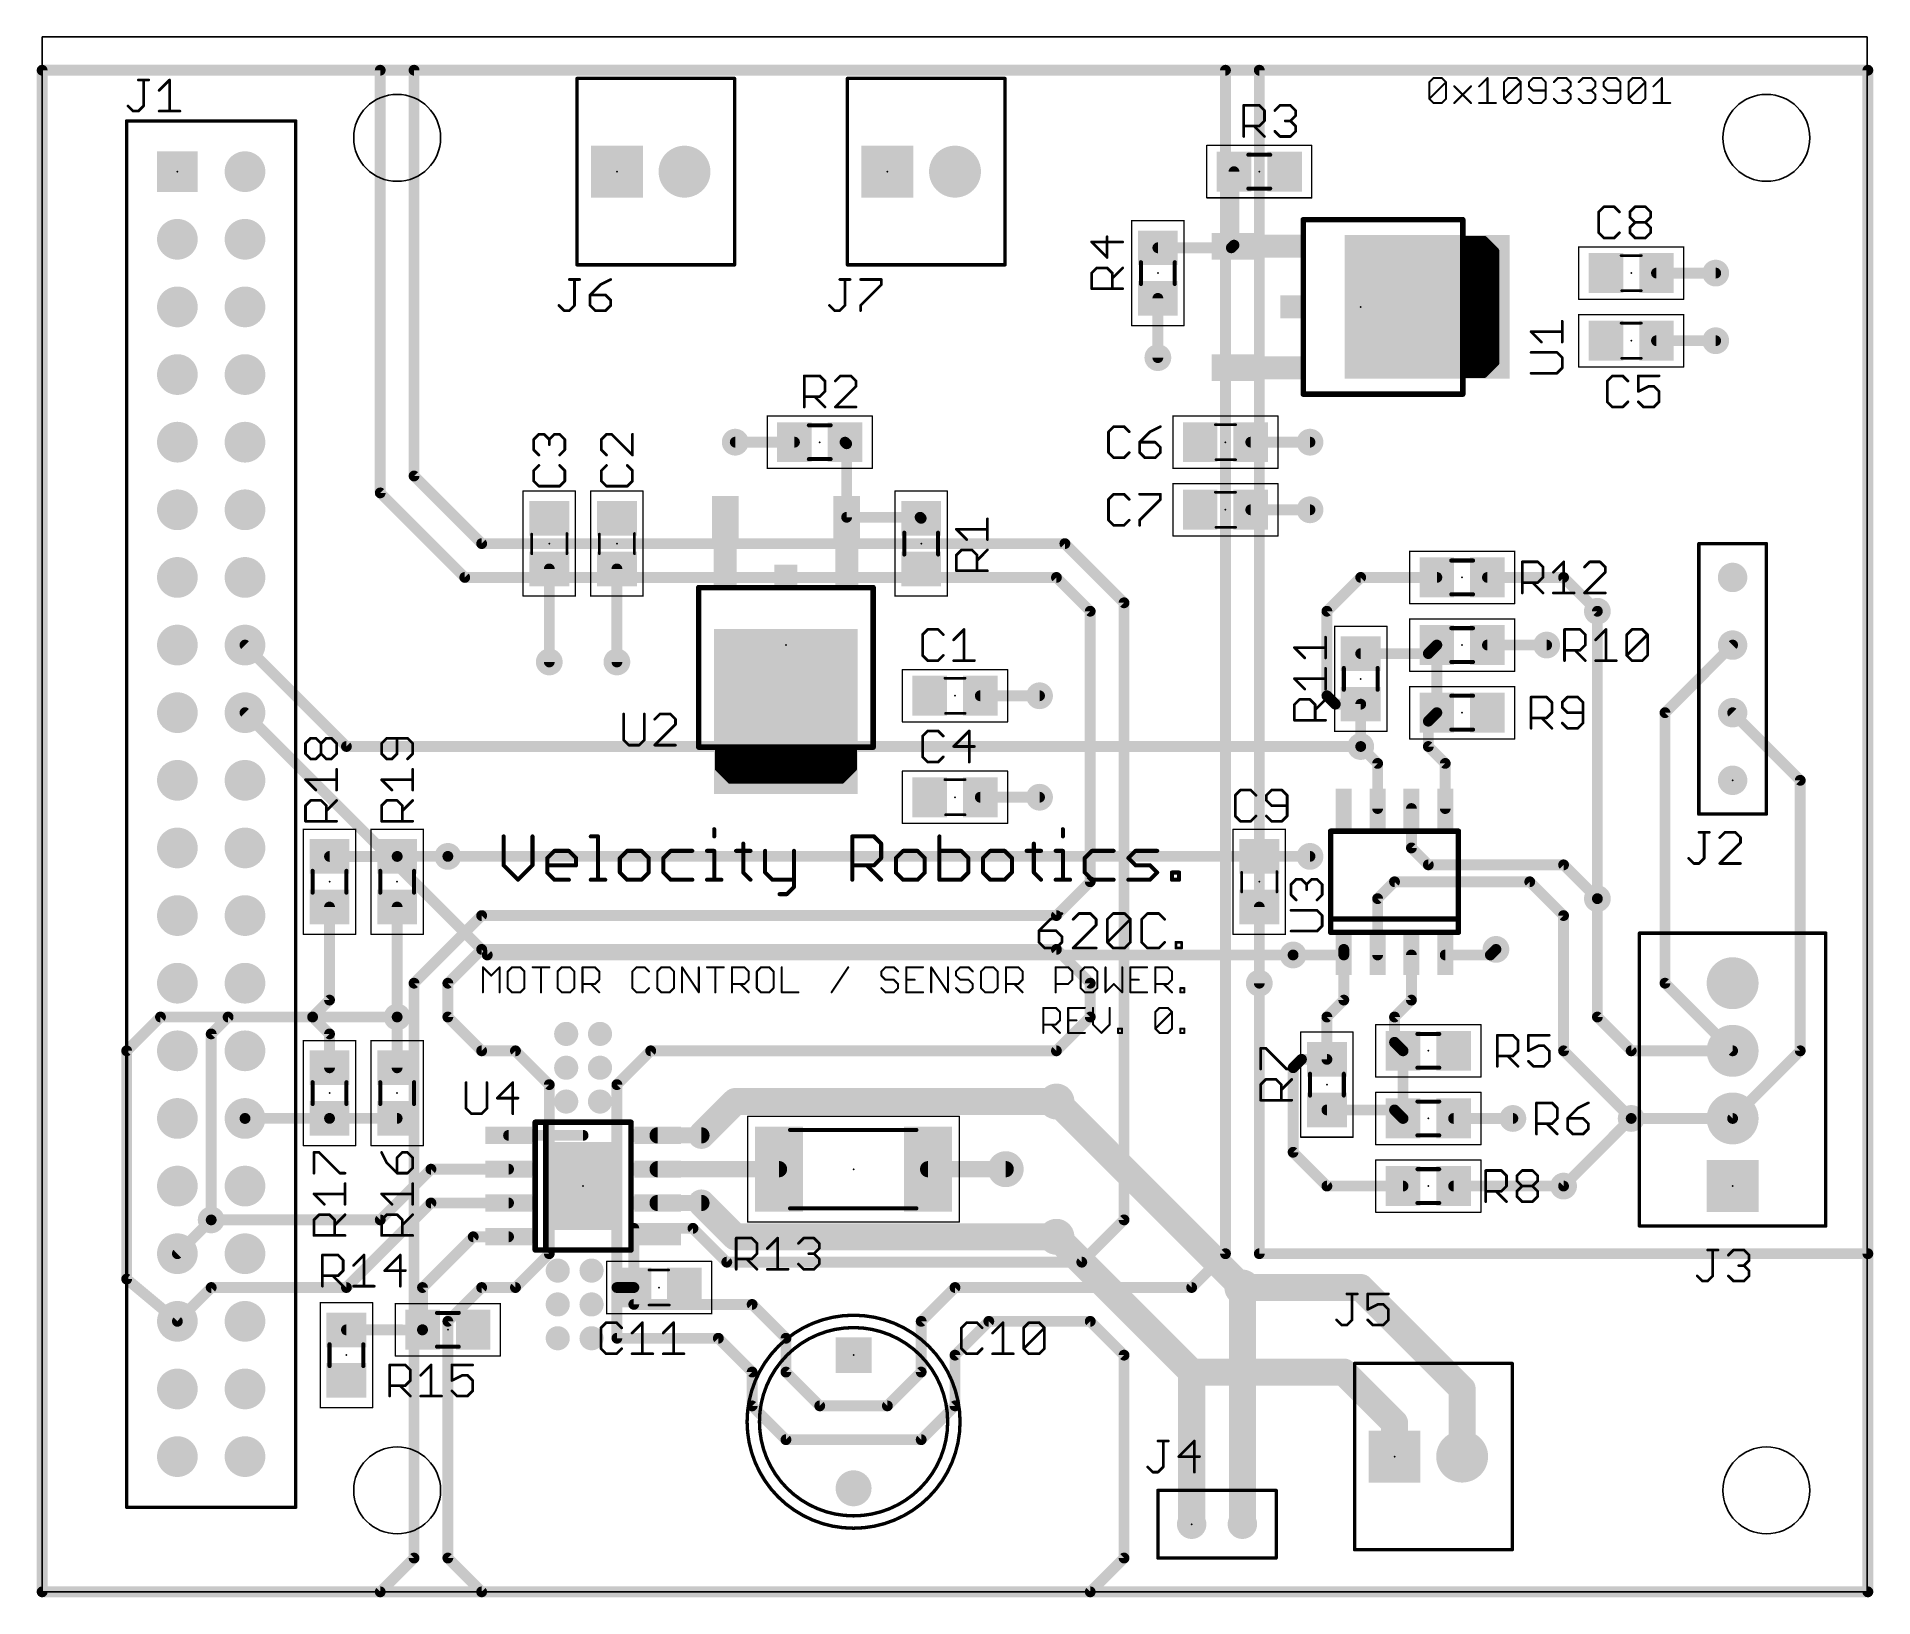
# Model space of a CAD drawing. Extents: x -0.01 to 2.71, y -0.01 to 2.3.
import ezdxf

# ---------------------------------------------------------------- set-up
doc = ezdxf.new("R2010")
doc.units = 0
for name, color, linetype in [('1', 22, 'CONTINUOUS'), ('16', 175, 'CONTINUOUS'), ('17', 82, 'CONTINUOUS'), ('18', 82, 'CONTINUOUS'), ('20', 7, 'CONTINUOUS'), ('21', 253, 'CONTINUOUS'), ('23', 7, 'CONTINUOUS'), ('25', 253, 'CONTINUOUS'), ('39', 22, 'CONTINUOUS'), ('51', 253, 'CONTINUOUS')]:
    doc.layers.add(name, color=color, linetype=linetype)

# ---------------------------------------------------------------- blocks, each defined once
blk = doc.blocks.new('RECT')
blk.add_solid([(-0.5, -0.5), (0.5, -0.5), (-0.5, 0.5), (0.5, 0.5)])
blk = doc.blocks.new('SQUAREP')
blk.add_solid([(-0.5, -0.5), (0.5, -0.5), (-0.5, 0.5), (0.5, 0.5)])
blk = doc.blocks.new('ROUNDP')
at = {"const_width": 0.5}
blk.add_lwpolyline([(0, -0.25, 1), (0, 0.25, 1), (0, -0.25)], format="xyb", dxfattribs=at)
blk = doc.blocks.new('ROUNDV')
at = {"const_width": 0.5}
blk.add_lwpolyline([(0, -0.25, 1), (0, 0.25, 1), (0, -0.25)], format="xyb", dxfattribs=at)

msp = doc.modelspace()

# ---------------------------------------------------------------- linework, layer by layer
at = {"layer": '1'}
for points, const_width in [([(0, 0), (0, 2.25)], 0.016), ([(0, 2.25), (0.5, 2.25)], 0.016), ([(0.5, 2.25), (0.5, 1.625)], 0.016), ([(1.75, 2.25), (0.55, 2.25)], 0.016), ([(0.55, 2.25), (0.55, 1.65)], 0.016), ([(1.75, 0.5), (1.75, 2.25)], 0.016), ([(1.8, 2.25), (1.8, 0.5)], 0.016), ([(2.7, 2.25), (1.8, 2.25)], 0.016), ([(2.7, 0.5), (2.7, 2.25)], 0.016), ([(1.762598, 1.991339), (1.762598, 2.1)], 0.016), ([(1.758661, 1.987402), (1.65, 1.987402)], 0.016), ([(1.761024, 1.989764), (1.758661, 1.987402)], 0.016), ([(1.761024, 1.989764), (1.762598, 1.991339)], 0.016), ([(2.387402, 1.95), (2.475, 1.95)], 0.016), ([(1.65, 1.825), (1.65, 1.912598)], 0.016), ([(2.475, 1.85), (2.387402, 1.85)], 0.016), ([(1.025, 1.7), (1.112598, 1.7)], 0.016), ([(1.187402, 1.7), (1.189764, 1.697638)], 0.016), ([(1.189764, 1.697638), (1.189764, 1.588976)], 0.016), ([(1.875, 1.7), (1.787402, 1.7)], 0.016), ([(0.55, 1.65), (0.65, 1.55)], 0.016), ([(0.5, 1.625), (0.625, 1.5)], 0.016), ([(1.875, 1.6), (1.787402, 1.6)], 0.016), ([(1.298425, 1.588976), (1.189764, 1.588976)], 0.016), ([(1.3, 1.587402), (1.298425, 1.588976)], 0.016), ([(0.65, 1.55), (1.5125, 1.55)], 0.016), ([(1.5125, 1.55), (1.6, 1.4625)], 0.016), ([(0.625, 1.5), (1.5, 1.5)], 0.016), ([(0.75, 1.375), (0.75, 1.512598)], 0.016), ([(0.85, 1.375), (0.85, 1.512598)], 0.016), ([(1.5, 1.5), (1.55, 1.45)], 0.016), ([(1.95, 1.5), (1.9, 1.45)], 0.016), ([(2.062598, 1.5), (1.95, 1.5)], 0.016), ([(2.137402, 1.5), (2.25, 1.5)], 0.016), ([(2.25, 1.5), (2.3, 1.45)], 0.016), ([(1.6, 1.4625), (1.6, 0.55)], 0.016), ([(1.55, 1.45), (1.55, 1.05)], 0.016), ([(1.9, 1.45), (1.9, 1.325)], 0.016), ([(2.05, 1.387402), (1.95, 1.387402)], 0.016), ([(2.062598, 1.4), (2.05, 1.387402)], 0.016), ([(2.062598, 1.3), (2.062598, 1.4)], 0.016), ([(2.137402, 1.4), (2.225, 1.4)], 0.016), ([(2.5, 1.4), (2.4, 1.3)], 0.016), ([(1.475, 1.325), (1.387402, 1.325)], 0.016), ([(1.9, 1.325), (1.912402, 1.312598)], 0.016), ([(1.912402, 1.312598), (1.95, 1.312598)], 0.016), ([(1.95, 1.312598), (1.95, 1.25)], 0.016), ([(2.062598, 1.3), (2.05, 1.287402)], 0.016), ([(2.4, 1.3), (2.4, 0.9)], 0.016), ([(2.5, 1.3), (2.6, 1.2)], 0.016), ([(2.05, 1.287402), (2.05, 1.25)], 0.016), ([(1.95, 1.25), (1.975, 1.225)], 0.016), ([(2.05, 1.25), (2.075, 1.225)], 0.016), ([(1.975, 1.225), (1.975, 1.158268)], 0.016), ([(2.075, 1.225), (2.075, 1.158268)], 0.016), ([(2.6, 1.2), (2.6, 0.8)], 0.016), ([(1.475, 1.175), (1.387402, 1.175)], 0.016), ([(2.025, 1.1), (2.025, 1.158268)], 0.016), ([(0.525, 1.087402), (0.425, 1.087402)], 0.016), ([(0.525, 1.087402), (0.525098, 1.0875)], 0.016), ([(0.525098, 1.0875), (0.6, 1.0875)], 0.016), ([(2.05, 1.075), (2.025, 1.1)], 0.016), ([(2.25, 1.075), (2.05, 1.075)], 0.016), ([(2.3, 1.025), (2.25, 1.075)], 0.016), ([(1.55, 1.05), (1.5, 1)], 0.016), ([(2, 1.05), (1.975, 1.025)], 0.016), ([(1.975, 1.025), (1.975, 0.941732)], 0.016), ([(2.2, 1.05), (2, 1.05)], 0.016), ([(2.25, 1), (2.2, 1.05)], 0.016), ([(2.3, 0.85), (2.3, 1.025)], 0.016), ([(0.425, 0.875), (0.425, 1.012598)], 0.016), ([(0.525, 0.85), (0.525, 1.012598)], 0.016), ([(0.65, 1), (0.55, 0.9)], 0.016), ([(1.5, 1), (0.65, 1)], 0.016), ([(1.8, 0.9), (1.8, 1.012598)], 0.016), ([(2.25, 0.8), (2.25, 1)], 0.016), ([(0.65, 0.95), (0.6, 0.9)], 0.016), ([(1.5, 0.95), (0.65, 0.95)], 0.016), ([(1.55, 0.9), (1.5, 0.95)], 0.016), ([(1.925, 0.941732), (1.925, 0.95)], 0.016), ([(2.15, 0.95), (2.141732, 0.941732)], 0.016), ([(1.85, 0.941732), (1.925, 0.941732)], 0.016), ([(1.925, 0.875), (1.925, 0.941732)], 0.016), ([(2.025, 0.875), (2.025, 0.941732)], 0.016), ([(2.141732, 0.941732), (2.075, 0.941732)], 0.016), ([(0.55, 0.9), (0.55, 0.05)], 0.016), ([(0.6, 0.9), (0.6, 0.85)], 0.016), ([(1.55, 0.85), (1.55, 0.9)], 0.016), ([(2.4, 0.9), (2.5, 0.8)], 0.016), ([(0.4, 0.85), (0.425, 0.875)], 0.016), ([(1.9, 0.85), (1.925, 0.875)], 0.016), ([(2, 0.85), (2.025, 0.875)], 0.016), ([(0.175, 0.85), (0.125, 0.8)], 0.016), ([(0.4, 0.85), (0.175, 0.85)], 0.016), ([(0.425, 0.825), (0.4, 0.85)], 0.016), ([(0.525, 0.774902), (0.525, 0.85)], 0.016), ([(0.6, 0.85), (0.65, 0.8)], 0.016), ([(1.5, 0.8), (1.55, 0.85)], 0.016), ([(1.9, 0.787402), (1.9, 0.85)], 0.016), ([(2, 0.812598), (2, 0.85)], 0.016), ([(2.35, 0.8), (2.3, 0.85)], 0.016), ([(0.425, 0.825), (0.425, 0.774902)], 0.016), ([(2.012598, 0.8), (2, 0.812598)], 0.016), ([(0.125, 0.8), (0.125, 0.4625)], 0.016), ([(0.65, 0.8), (0.7, 0.8)], 0.016), ([(0.7, 0.8), (0.75, 0.75)], 0.016), ([(0.85, 0.75), (0.9, 0.8)], 0.016), ([(0.9, 0.8), (1.5, 0.8)], 0.016), ([(1.85, 0.775), (1.862402, 0.787402)], 0.016), ([(1.862402, 0.787402), (1.9, 0.787402)], 0.016), ([(2.012598, 0.8), (2.012598, 0.7)], 0.016), ([(2.35, 0.7), (2.25, 0.8)], 0.016), ([(2.5, 0.8), (2.35, 0.8)], 0.016), ([(2.6, 0.8), (2.5, 0.7)], 0.016), ([(1.85, 0.65), (1.85, 0.775)], 0.016), ([(0.75, 0.75), (0.75, 0.5)], 0.016), ([(0.85, 0.375), (0.85, 0.75)], 0.016), ([(0.975, 0.675), (1.025, 0.725)], 0.04), ([(1.025, 0.725), (1.5, 0.725)], 0.04), ([(0.3, 0.7), (0.300098, 0.700098)], 0.016), ([(0.300098, 0.700098), (0.425, 0.700098)], 0.016), ([(0.425, 0.700098), (0.525, 0.700098)], 0.016), ([(2, 0.712598), (1.9, 0.712598)], 0.016), ([(2.012598, 0.7), (2, 0.712598)], 0.016), ([(2.175, 0.7), (2.087402, 0.7)], 0.016), ([(2.5, 0.7), (2.35, 0.7)], 0.016), ([(0.689764, 0.675), (0.8, 0.675)], 0.016), ([(0.910236, 0.675), (0.975, 0.675)], 0.024), ([(1.9, 0.6), (1.85, 0.65)], 0.016), ([(0.5, 0.55), (0.575, 0.625)], 0.016), ([(0.575, 0.625), (0.689764, 0.625)], 0.016), ([(0.910236, 0.625), (1.089764, 0.625)], 0.024), ([(1.425, 0.625), (1.310236, 0.625)], 0.024), ([(2.012598, 0.6), (1.9, 0.6)], 0.016), ([(2.087402, 0.6), (2.25, 0.6)], 0.016), ([(0.45, 0.45), (0.575, 0.575)], 0.016), ([(0.575, 0.575), (0.689764, 0.575)], 0.016), ([(0.910236, 0.575), (0.975, 0.575)], 0.024), ([(0.975, 0.575), (1.025, 0.525)], 0.04), ([(0.25, 0.55), (0.5, 0.55)], 0.016), ([(0.9625, 0.5375), (0.875, 0.5375)], 0.016), ([(0.875, 0.5375), (0.875, 0.425)], 0.016), ([(1.0125, 0.4875), (0.9625, 0.5375)], 0.016), ([(1.025, 0.525), (1.5, 0.525)], 0.04), ([(1.6, 0.55), (1.5375, 0.4875)], 0.016), ([(0.5625, 0.45), (0.6375, 0.525)], 0.016), ([(0.6375, 0.525), (0.689764, 0.525)], 0.016), ([(0.75, 0.5), (0.7, 0.45)], 0.016), ([(1.5375, 0.4875), (1.0125, 0.4875)], 0.016), ([(1.7, 0.45), (1.75, 0.5)], 0.016), ([(1.8, 0.5), (2.7, 0.5)], 0.016), ([(0.125, 0.4625), (0.2, 0.4)], 0.016), ([(1.775, 0.45), (1.775, 0.1)], 0.04), ([(1.95, 0.45), (1.775, 0.45)], 0.04), ([(2.1, 0.3), (1.95, 0.45)], 0.04), ([(0.2, 0.4), (0.25, 0.45)], 0.016), ([(0.25, 0.45), (0.45, 0.45)], 0.016), ([(0.5625, 0.387598), (0.5625, 0.45)], 0.016), ([(0.65, 0.45), (0.6, 0.4)], 0.016), ([(0.7, 0.45), (0.65, 0.45)], 0.016), ([(0.875098, 0.45), (0.85, 0.45)], 0.016), ([(1.3, 0.4), (1.35, 0.45)], 0.016), ([(1.35, 0.45), (1.7, 0.45)], 0.016), ([(0.6, 0.4), (0.6, 0.05)], 0.016), ([(0.875, 0.425), (1.05, 0.425)], 0.016), ([(1.05, 0.425), (1.1, 0.375)], 0.016), ([(1.3, 0.325), (1.3, 0.4)], 0.016), ([(1.4, 0.4), (1.35, 0.35)], 0.016), ([(1.55, 0.4), (1.4, 0.4)], 0.016), ([(1.6, 0.35), (1.55, 0.4)], 0.016), ([(0.562402, 0.387303), (0.45, 0.387402)], 0.016), ([(0.562598, 0.3875), (0.562402, 0.387303)], 0.016), ([(0.562598, 0.3875), (0.5625, 0.387598)], 0.016), ([(1, 0.375), (0.85, 0.375)], 0.016), ([(1.05, 0.325), (1, 0.375)], 0.016), ([(1.1, 0.375), (1.1, 0.325)], 0.016), ([(1.35, 0.35), (1.35, 0.275)], 0.016), ([(1.6, 0.05), (1.6, 0.35)], 0.016), ([(1.05, 0.275), (1.05, 0.325)], 0.016), ([(1.1, 0.325), (1.15, 0.275)], 0.016), ([(1.25, 0.275), (1.3, 0.325)], 0.016), ([(2.1, 0.2), (2.1, 0.3)], 0.04), ([(1.1, 0.225), (1.05, 0.275)], 0.016), ([(1.15, 0.275), (1.25, 0.275)], 0.016), ([(1.35, 0.275), (1.3, 0.225)], 0.016), ([(1.3, 0.225), (1.1, 0.225)], 0.016), ([(0.55, 0.05), (0.5, 0)], 0.016), ([(0.6, 0.05), (0.65, 0)], 0.016), ([(1.55, 0), (1.6, 0.05)], 0.016), ([(0.5, 0), (0, 0)], 0.016), ([(0.65, 0), (1.55, 0)], 0.016)]:
    msp.add_lwpolyline(points, dxfattribs=dict(at, const_width=const_width))
for points, const_width in [([(0.004, 2.25, 1), (-0.004, 2.25)], 0.008), ([(0, 2.254, 1), (0, 2.246)], 0.008), ([(0.504, 2.25, 1), (0.496, 2.25)], 0.008), ([(0.5, 2.246, 1), (0.5, 2.254)], 0.008), ([(0.55, 2.254, 1), (0.55, 2.246)], 0.008), ([(0.554, 2.25, 1), (0.546, 2.25)], 0.008), ([(1.754, 2.25, 1), (1.746, 2.25)], 0.008), ([(1.75, 2.246, 1), (1.75, 2.254)], 0.008), ([(1.804, 2.25, 1), (1.796, 2.25)], 0.008), ([(1.8, 2.254, 1), (1.8, 2.246)], 0.008), ([(2.704, 2.25, 1), (2.696, 2.25)], 0.008), ([(2.7, 2.246, 1), (2.7, 2.254)], 0.008), ([(1.766598, 2.1, 1), (1.758598, 2.1)], 0.008), ([(1.65, 1.991402, 1), (1.65, 1.983402)], 0.008), ([(1.755833, 1.99023, 1), (1.76149, 1.984573)], 0.008), ([(1.758195, 1.992592, 1), (1.763852, 1.986935)], 0.008), ([(1.763852, 1.986935, 1), (1.758195, 1.992592)], 0.008), ([(1.758598, 1.991339, 1), (1.766598, 1.991339)], 0.008), ([(1.758661, 1.983402, 1), (1.758661, 1.991402)], 0.008), ([(1.765427, 1.98851, 1), (1.75977, 1.994167)], 0.008), ([(2.387402, 1.954, 1), (2.387402, 1.946)], 0.008), ([(2.475, 1.946, 1), (2.475, 1.954)], 0.008), ([(1.654, 1.912598, 1), (1.646, 1.912598)], 0.008), ([(2.387402, 1.854, 1), (2.387402, 1.846)], 0.008), ([(2.475, 1.846, 1), (2.475, 1.854)], 0.008), ([(1.646, 1.825, 1), (1.654, 1.825)], 0.008), ([(1.025, 1.704, 1), (1.025, 1.696)], 0.008), ([(1.112598, 1.696, 1), (1.112598, 1.704)], 0.008), ([(1.19023, 1.702828, 1), (1.184573, 1.697172)], 0.008), ([(1.193764, 1.697638, 1), (1.185764, 1.697638)], 0.008), ([(1.186935, 1.694809, 1), (1.192592, 1.700466)], 0.008), ([(1.787402, 1.704, 1), (1.787402, 1.696)], 0.008), ([(1.875, 1.696, 1), (1.875, 1.704)], 0.008), ([(0.552828, 1.652828, 1), (0.547172, 1.647172)], 0.008), ([(0.502828, 1.627828, 1), (0.497172, 1.622172)], 0.008), ([(0.546, 1.65, 1), (0.554, 1.65)], 0.008), ([(0.496, 1.625, 1), (0.504, 1.625)], 0.008), ([(1.787402, 1.604, 1), (1.787402, 1.596)], 0.008), ([(1.875, 1.596, 1), (1.875, 1.604)], 0.008), ([(1.189764, 1.592976, 1), (1.189764, 1.584976)], 0.008), ([(1.185764, 1.588976, 1), (1.193764, 1.588976)], 0.008), ([(1.301254, 1.591805, 1), (1.295597, 1.586148)], 0.008), ([(1.297172, 1.584573, 1), (1.302828, 1.59023)], 0.008), ([(1.298425, 1.584976, 1), (1.298425, 1.592976)], 0.008), ([(0.65, 1.554, 1), (0.65, 1.546)], 0.008), ([(0.647172, 1.547172, 1), (0.652828, 1.552828)], 0.008), ([(1.515328, 1.552828, 1), (1.509672, 1.547172)], 0.008), ([(1.5125, 1.546, 1), (1.5125, 1.554)], 0.008), ([(0.625, 1.504, 1), (0.625, 1.496)], 0.008), ([(0.622172, 1.497172, 1), (0.627828, 1.502828)], 0.008), ([(0.754, 1.512598, 1), (0.746, 1.512598)], 0.008), ([(0.854, 1.512598, 1), (0.846, 1.512598)], 0.008), ([(1.502828, 1.502828, 1), (1.497172, 1.497172)], 0.008), ([(1.5, 1.496, 1), (1.5, 1.504)], 0.008), ([(1.95, 1.504, 1), (1.95, 1.496)], 0.008), ([(1.952828, 1.497172, 1), (1.947172, 1.502828)], 0.008), ([(2.062598, 1.496, 1), (2.062598, 1.504)], 0.008), ([(2.137402, 1.504, 1), (2.137402, 1.496)], 0.008), ([(2.252828, 1.502828, 1), (2.247172, 1.497172)], 0.008), ([(2.25, 1.496, 1), (2.25, 1.504)], 0.008), ([(1.604, 1.4625, 1), (1.596, 1.4625)], 0.008), ([(1.597172, 1.459672, 1), (1.602828, 1.465328)], 0.008), ([(1.554, 1.45, 1), (1.546, 1.45)], 0.008), ([(1.547172, 1.447172, 1), (1.552828, 1.452828)], 0.008), ([(1.904, 1.45, 1), (1.896, 1.45)], 0.008), ([(1.897172, 1.452828, 1), (1.902828, 1.447172)], 0.008), ([(2.297172, 1.447172, 1), (2.302828, 1.452828)], 0.008), ([(1.95, 1.391402, 1), (1.95, 1.383402)], 0.008), ([(2.047172, 1.39023, 1), (2.052828, 1.384573)], 0.008), ([(2.05, 1.383402, 1), (2.05, 1.391402)], 0.008), ([(2.066598, 1.4, 1), (2.058598, 1.4)], 0.008), ([(2.065427, 1.397172, 1), (2.05977, 1.402828)], 0.008), ([(2.137402, 1.404, 1), (2.137402, 1.396)], 0.008), ([(2.225, 1.396, 1), (2.225, 1.404)], 0.008), ([(2.502828, 1.397172, 1), (2.497172, 1.402828)], 0.008), ([(0.746, 1.375, 1), (0.754, 1.375)], 0.008), ([(0.846, 1.375, 1), (0.854, 1.375)], 0.008), ([(1.387402, 1.329, 1), (1.387402, 1.321)], 0.008), ([(1.475, 1.321, 1), (1.475, 1.329)], 0.008), ([(1.902828, 1.327828, 1), (1.897172, 1.322172)], 0.008), ([(1.896, 1.325, 1), (1.904, 1.325)], 0.008), ([(1.912402, 1.316598, 1), (1.912402, 1.308598)], 0.008), ([(1.909573, 1.30977, 1), (1.91523, 1.315427)], 0.008), ([(1.954, 1.312598, 1), (1.946, 1.312598)], 0.008), ([(1.95, 1.308598, 1), (1.95, 1.316598)], 0.008), ([(2.058598, 1.3, 1), (2.066598, 1.3)], 0.008), ([(2.065427, 1.297172, 1), (2.05977, 1.302828)], 0.008), ([(2.404, 1.3, 1), (2.396, 1.3)], 0.008), ([(2.397172, 1.302828, 1), (2.402828, 1.297172)], 0.008), ([(2.502828, 1.302828, 1), (2.497172, 1.297172)], 0.008), ([(2.054, 1.287402, 1), (2.046, 1.287402)], 0.008), ([(2.047172, 1.29023, 1), (2.052828, 1.284573)], 0.008), ([(1.946, 1.25, 1), (1.954, 1.25)], 0.008), ([(1.952828, 1.252828, 1), (1.947172, 1.247172)], 0.008), ([(2.046, 1.25, 1), (2.054, 1.25)], 0.008), ([(2.052828, 1.252828, 1), (2.047172, 1.247172)], 0.008), ([(1.979, 1.225, 1), (1.971, 1.225)], 0.008), ([(1.972172, 1.222172, 1), (1.977828, 1.227828)], 0.008), ([(2.079, 1.225, 1), (2.071, 1.225)], 0.008), ([(2.072172, 1.222172, 1), (2.077828, 1.227828)], 0.008), ([(2.604, 1.2, 1), (2.596, 1.2)], 0.008), ([(2.597172, 1.197172, 1), (2.602828, 1.202828)], 0.008), ([(1.387402, 1.179, 1), (1.387402, 1.171)], 0.008), ([(1.475, 1.171, 1), (1.475, 1.179)], 0.008), ([(1.971, 1.158268, 1), (1.979, 1.158268)], 0.008), ([(2.029, 1.158268, 1), (2.021, 1.158268)], 0.008), ([(2.071, 1.158268, 1), (2.079, 1.158268)], 0.008), ([(0.425, 1.091402, 1), (0.425, 1.083402)], 0.008), ([(0.522172, 1.09023, 1), (0.527828, 1.084573)], 0.008), ([(0.525098, 1.0915, 1), (0.525098, 1.0835)], 0.008), ([(0.527927, 1.084672, 1), (0.52227, 1.090328)], 0.008), ([(0.525, 1.083402, 1), (0.525, 1.091402)], 0.008), ([(0.6, 1.0835, 1), (0.6, 1.0915)], 0.008), ([(2.021, 1.1, 1), (2.029, 1.1)], 0.008), ([(2.027828, 1.102828, 1), (2.022172, 1.097172)], 0.008), ([(2.05, 1.079, 1), (2.05, 1.071)], 0.008), ([(2.047172, 1.072172, 1), (2.052828, 1.077828)], 0.008), ([(2.252828, 1.077828, 1), (2.247172, 1.072172)], 0.008), ([(2.25, 1.071, 1), (2.25, 1.079)], 0.008), ([(1.546, 1.05, 1), (1.554, 1.05)], 0.008), ([(1.552828, 1.047172, 1), (1.547172, 1.052828)], 0.008), ([(1.979, 1.025, 1), (1.971, 1.025)], 0.008), ([(2, 1.054, 1), (2, 1.046)], 0.008), ([(2.002828, 1.047172, 1), (1.997172, 1.052828)], 0.008), ([(2.202828, 1.052828, 1), (2.197172, 1.047172)], 0.008), ([(2.2, 1.046, 1), (2.2, 1.054)], 0.008), ([(2.304, 1.025, 1), (2.296, 1.025)], 0.008), ([(0.429, 1.012598, 1), (0.421, 1.012598)], 0.008), ([(0.529, 1.012598, 1), (0.521, 1.012598)], 0.008), ([(0.65, 1.004, 1), (0.65, 0.996)], 0.008), ([(0.652828, 0.997172, 1), (0.647172, 1.002828)], 0.008), ([(1.497172, 1.002828, 1), (1.502828, 0.997172)], 0.008), ([(1.5, 0.996, 1), (1.5, 1.004)], 0.008), ([(1.804, 1.012598, 1), (1.796, 1.012598)], 0.008), ([(1.972172, 1.027828, 1), (1.977828, 1.022172)], 0.008), ([(2.254, 1, 1), (2.246, 1)], 0.008), ([(2.247172, 0.997172, 1), (2.252828, 1.002828)], 0.008), ([(2.297172, 1.022172, 1), (2.302828, 1.027828)], 0.008), ([(0.65, 0.954, 1), (0.65, 0.946)], 0.008), ([(0.652828, 0.947172, 1), (0.647172, 0.952828)], 0.008), ([(1.502828, 0.952828, 1), (1.497172, 0.947172)], 0.008), ([(1.5, 0.946, 1), (1.5, 0.954)], 0.008), ([(1.929, 0.95, 1), (1.921, 0.95)], 0.008), ([(2.152828, 0.947172, 1), (2.147172, 0.952828)], 0.008), ([(1.85, 0.945732, 1), (1.85, 0.937732)], 0.008), ([(1.929, 0.941732, 1), (1.921, 0.941732)], 0.008), ([(1.921, 0.941732, 1), (1.929, 0.941732)], 0.008), ([(1.925, 0.937732, 1), (1.925, 0.945732)], 0.008), ([(1.971, 0.941732, 1), (1.979, 0.941732)], 0.008), ([(2.029, 0.941732, 1), (2.021, 0.941732)], 0.008), ([(2.075, 0.945732, 1), (2.075, 0.937732)], 0.008), ([(2.138904, 0.944561, 1), (2.144561, 0.938904)], 0.008), ([(2.141732, 0.937732, 1), (2.141732, 0.945732)], 0.008), ([(0.554, 0.9, 1), (0.546, 0.9)], 0.008), ([(0.547172, 0.902828, 1), (0.552828, 0.897172)], 0.008), ([(0.604, 0.9, 1), (0.596, 0.9)], 0.008), ([(0.597172, 0.902828, 1), (0.602828, 0.897172)], 0.008), ([(1.554, 0.9, 1), (1.546, 0.9)], 0.008), ([(1.547172, 0.897172, 1), (1.552828, 0.902828)], 0.008), ([(1.796, 0.9, 1), (1.804, 0.9)], 0.008), ([(2.396, 0.9, 1), (2.404, 0.9)], 0.008), ([(2.402828, 0.902828, 1), (2.397172, 0.897172)], 0.008), ([(0.421, 0.875, 1), (0.429, 0.875)], 0.008), ([(0.427828, 0.872172, 1), (0.422172, 0.877828)], 0.008), ([(1.921, 0.875, 1), (1.929, 0.875)], 0.008), ([(1.927828, 0.872172, 1), (1.922172, 0.877828)], 0.008), ([(2.021, 0.875, 1), (2.029, 0.875)], 0.008), ([(2.027828, 0.872172, 1), (2.022172, 0.877828)], 0.008), ([(0.175, 0.854, 1), (0.175, 0.846)], 0.008), ([(0.177828, 0.847172, 1), (0.172172, 0.852828)], 0.008), ([(0.402828, 0.852828, 1), (0.397172, 0.847172)], 0.008), ([(0.397172, 0.852828, 1), (0.402828, 0.847172)], 0.008), ([(0.4, 0.846, 1), (0.4, 0.854)], 0.008), ([(0.529, 0.85, 1), (0.521, 0.85)], 0.008), ([(0.521, 0.85, 1), (0.529, 0.85)], 0.008), ([(0.596, 0.85, 1), (0.604, 0.85)], 0.008), ([(0.602828, 0.852828, 1), (0.597172, 0.847172)], 0.008), ([(1.546, 0.85, 1), (1.554, 0.85)], 0.008), ([(1.552828, 0.847172, 1), (1.547172, 0.852828)], 0.008), ([(1.904, 0.85, 1), (1.896, 0.85)], 0.008), ([(1.897172, 0.852828, 1), (1.902828, 0.847172)], 0.008), ([(2.004, 0.85, 1), (1.996, 0.85)], 0.008), ([(1.997172, 0.852828, 1), (2.002828, 0.847172)], 0.008), ([(2.296, 0.85, 1), (2.304, 0.85)], 0.008), ([(2.302828, 0.852828, 1), (2.297172, 0.847172)], 0.008), ([(0.429, 0.825, 1), (0.421, 0.825)], 0.008), ([(0.422172, 0.822172, 1), (0.427828, 0.827828)], 0.008), ([(2.002828, 0.815427, 1), (1.997172, 0.80977)], 0.008), ([(1.996, 0.812598, 1), (2.004, 0.812598)], 0.008), ([(0.129, 0.8, 1), (0.121, 0.8)], 0.008), ([(0.122172, 0.802828, 1), (0.127828, 0.797172)], 0.008), ([(0.65, 0.804, 1), (0.65, 0.796)], 0.008), ([(0.647172, 0.797172, 1), (0.652828, 0.802828)], 0.008), ([(0.702828, 0.802828, 1), (0.697172, 0.797172)], 0.008), ([(0.7, 0.796, 1), (0.7, 0.804)], 0.008), ([(0.9, 0.804, 1), (0.9, 0.796)], 0.008), ([(0.902828, 0.797172, 1), (0.897172, 0.802828)], 0.008), ([(1.497172, 0.802828, 1), (1.502828, 0.797172)], 0.008), ([(1.5, 0.796, 1), (1.5, 0.804)], 0.008), ([(1.862402, 0.791402, 1), (1.862402, 0.783402)], 0.008), ([(1.86523, 0.784573, 1), (1.859573, 0.79023)], 0.008), ([(1.896, 0.787402, 1), (1.904, 0.787402)], 0.008), ([(1.9, 0.783402, 1), (1.9, 0.791402)], 0.008), ([(2.016598, 0.8, 1), (2.008598, 0.8)], 0.008), ([(2.00977, 0.797172, 1), (2.015427, 0.802828)], 0.008), ([(2.246, 0.8, 1), (2.254, 0.8)], 0.008), ([(2.252828, 0.802828, 1), (2.247172, 0.797172)], 0.008), ([(2.35, 0.804, 1), (2.35, 0.796)], 0.008), ([(2.347172, 0.797172, 1), (2.352828, 0.802828)], 0.008), ([(2.497172, 0.797172, 1), (2.502828, 0.802828)], 0.008), ([(2.5, 0.796, 1), (2.5, 0.804)], 0.008), ([(2.596, 0.8, 1), (2.604, 0.8)], 0.008), ([(2.602828, 0.797172, 1), (2.597172, 0.802828)], 0.008), ([(0.421, 0.774902, 1), (0.429, 0.774902)], 0.008), ([(0.521, 0.774902, 1), (0.529, 0.774902)], 0.008), ([(1.854, 0.775, 1), (1.846, 0.775)], 0.008), ([(1.847172, 0.777828, 1), (1.852828, 0.772172)], 0.008), ([(0.754, 0.75, 1), (0.746, 0.75)], 0.008), ([(0.747172, 0.747172, 1), (0.752828, 0.752828)], 0.008), ([(0.854, 0.75, 1), (0.846, 0.75)], 0.008), ([(0.847172, 0.752828, 1), (0.852828, 0.747172)], 0.008), ([(1.025, 0.735, 1), (1.025, 0.715)], 0.02), ([(1.032071, 0.717929, 1), (1.017929, 0.732071)], 0.02), ([(1.5, 0.715, 1), (1.5, 0.735)], 0.02), ([(0.297172, 0.702828, 1), (0.302828, 0.697172)], 0.008), ([(0.300098, 0.704098, 1), (0.300098, 0.696098)], 0.008), ([(0.302927, 0.69727, 1), (0.29727, 0.702927)], 0.008), ([(0.425, 0.704098, 1), (0.425, 0.696098)], 0.008), ([(0.425, 0.696098, 1), (0.425, 0.704098)], 0.008), ([(0.525, 0.696098, 1), (0.525, 0.704098)], 0.008), ([(1.9, 0.716598, 1), (1.9, 0.708598)], 0.008), ([(2.002828, 0.715427, 1), (1.997172, 0.70977)], 0.008), ([(2, 0.708598, 1), (2, 0.716598)], 0.008), ([(2.00977, 0.697172, 1), (2.015427, 0.702828)], 0.008), ([(2.087402, 0.704, 1), (2.087402, 0.696)], 0.008), ([(2.175, 0.696, 1), (2.175, 0.704)], 0.008), ([(2.35, 0.704, 1), (2.35, 0.696)], 0.008), ([(2.347172, 0.697172, 1), (2.352828, 0.702828)], 0.008), ([(2.497172, 0.702828, 1), (2.502828, 0.697172)], 0.008), ([(2.5, 0.696, 1), (2.5, 0.704)], 0.008), ([(0.689764, 0.679, 1), (0.689764, 0.671)], 0.008), ([(0.8, 0.671, 1), (0.8, 0.679)], 0.008), ([(0.910236, 0.681, 1), (0.910236, 0.669)], 0.012), ([(0.967929, 0.682071, 1), (0.982071, 0.667929)], 0.02), ([(0.975, 0.669, 1), (0.975, 0.681)], 0.012), ([(2.008598, 0.7, 1), (2.016598, 0.7)], 0.008), ([(1.846, 0.65, 1), (1.854, 0.65)], 0.008), ([(1.852828, 0.652828, 1), (1.847172, 0.647172)], 0.008), ([(0.575, 0.629, 1), (0.575, 0.621)], 0.008), ([(0.577828, 0.622172, 1), (0.572172, 0.627828)], 0.008), ([(0.689764, 0.621, 1), (0.689764, 0.629)], 0.008), ([(0.910236, 0.631, 1), (0.910236, 0.619)], 0.012), ([(1.089764, 0.619, 1), (1.089764, 0.631)], 0.012), ([(1.310236, 0.631, 1), (1.310236, 0.619)], 0.012), ([(1.425, 0.619, 1), (1.425, 0.631)], 0.012), ([(1.9, 0.604, 1), (1.9, 0.596)], 0.008), ([(1.897172, 0.597172, 1), (1.902828, 0.602828)], 0.008), ([(2.012598, 0.596, 1), (2.012598, 0.604)], 0.008), ([(2.087402, 0.604, 1), (2.087402, 0.596)], 0.008), ([(2.25, 0.596, 1), (2.25, 0.604)], 0.008), ([(0.575, 0.579, 1), (0.575, 0.571)], 0.008), ([(0.577828, 0.572172, 1), (0.572172, 0.577828)], 0.008), ([(0.689764, 0.571, 1), (0.689764, 0.579)], 0.008), ([(0.910236, 0.581, 1), (0.910236, 0.569)], 0.012), ([(0.982071, 0.582071, 1), (0.967929, 0.567929)], 0.02), ([(0.975, 0.569, 1), (0.975, 0.581)], 0.012), ([(0.25, 0.554, 1), (0.25, 0.546)], 0.008), ([(0.497172, 0.552828, 1), (0.502828, 0.547172)], 0.008), ([(0.5, 0.546, 1), (0.5, 0.554)], 0.008), ([(0.875, 0.5415, 1), (0.875, 0.5335)], 0.008), ([(0.879, 0.5375, 1), (0.871, 0.5375)], 0.008), ([(0.965328, 0.540328, 1), (0.959672, 0.534672)], 0.008), ([(0.9625, 0.5335, 1), (0.9625, 0.5415)], 0.008), ([(1.025, 0.535, 1), (1.025, 0.515)], 0.02), ([(1.5, 0.515, 1), (1.5, 0.535)], 0.02), ([(1.596, 0.55, 1), (1.604, 0.55)], 0.008), ([(1.602828, 0.547172, 1), (1.597172, 0.552828)], 0.008), ([(0.6375, 0.529, 1), (0.6375, 0.521)], 0.008), ([(0.640328, 0.522172, 1), (0.634672, 0.527828)], 0.008), ([(0.689764, 0.521, 1), (0.689764, 0.529)], 0.008), ([(1.017929, 0.517929, 1), (1.032071, 0.532071)], 0.02), ([(0.746, 0.5, 1), (0.754, 0.5)], 0.008), ([(0.752828, 0.497172, 1), (0.747172, 0.502828)], 0.008), ([(1.0125, 0.4915, 1), (1.0125, 0.4835)], 0.008), ([(1.009672, 0.484672, 1), (1.015328, 0.490328)], 0.008), ([(1.534672, 0.490328, 1), (1.540328, 0.484672)], 0.008), ([(1.5375, 0.4835, 1), (1.5375, 0.4915)], 0.008), ([(1.746, 0.5, 1), (1.754, 0.5)], 0.008), ([(1.752828, 0.497172, 1), (1.747172, 0.502828)], 0.008), ([(1.8, 0.504, 1), (1.8, 0.496)], 0.008), ([(1.796, 0.5, 1), (1.804, 0.5)], 0.008), ([(2.696, 0.5, 1), (2.704, 0.5)], 0.008), ([(2.7, 0.496, 1), (2.7, 0.504)], 0.008), ([(0.127561, 0.465573, 1), (0.122439, 0.459427)], 0.008), ([(0.121, 0.4625, 1), (0.129, 0.4625)], 0.008), ([(1.785, 0.45, 1), (1.765, 0.45)], 0.02), ([(1.775, 0.46, 1), (1.775, 0.44)], 0.02), ([(1.957071, 0.457071, 1), (1.942929, 0.442929)], 0.02), ([(1.95, 0.44, 1), (1.95, 0.46)], 0.02), ([(0.25, 0.454, 1), (0.25, 0.446)], 0.008), ([(0.252828, 0.447172, 1), (0.247172, 0.452828)], 0.008), ([(0.447172, 0.452828, 1), (0.452828, 0.447172)], 0.008), ([(0.45, 0.446, 1), (0.45, 0.454)], 0.008), ([(0.5665, 0.45, 1), (0.5585, 0.45)], 0.008), ([(0.559672, 0.452828, 1), (0.565328, 0.447172)], 0.008), ([(0.65, 0.454, 1), (0.65, 0.446)], 0.008), ([(0.652828, 0.447172, 1), (0.647172, 0.452828)], 0.008), ([(0.697172, 0.452828, 1), (0.702828, 0.447172)], 0.008), ([(0.7, 0.446, 1), (0.7, 0.454)], 0.008), ([(0.85, 0.454, 1), (0.85, 0.446)], 0.008), ([(0.875098, 0.446, 1), (0.875098, 0.454)], 0.008), ([(1.35, 0.454, 1), (1.35, 0.446)], 0.008), ([(1.352828, 0.447172, 1), (1.347172, 0.452828)], 0.008), ([(1.697172, 0.452828, 1), (1.702828, 0.447172)], 0.008), ([(1.7, 0.446, 1), (1.7, 0.454)], 0.008), ([(0.604, 0.4, 1), (0.596, 0.4)], 0.008), ([(0.875, 0.429, 1), (0.875, 0.421)], 0.008), ([(0.871, 0.425, 1), (0.879, 0.425)], 0.008), ([(1.052828, 0.427828, 1), (1.047172, 0.422172)], 0.008), ([(1.05, 0.421, 1), (1.05, 0.429)], 0.008), ([(1.304, 0.4, 1), (1.296, 0.4)], 0.008), ([(1.4, 0.404, 1), (1.4, 0.396)], 0.008), ([(1.402828, 0.397172, 1), (1.397172, 0.402828)], 0.008), ([(1.552828, 0.402828, 1), (1.547172, 0.397172)], 0.008), ([(1.55, 0.396, 1), (1.55, 0.404)], 0.008), ([(0.197172, 0.402828, 1), (0.202828, 0.397172)], 0.008), ([(0.197439, 0.396927, 1), (0.202561, 0.403073)], 0.008), ([(0.450004, 0.391402, 1), (0.449996, 0.383402)], 0.008), ([(0.559573, 0.390132, 1), (0.56523, 0.384475)], 0.008), ([(0.565328, 0.390427, 1), (0.559672, 0.38477)], 0.008), ([(0.5585, 0.387598, 1), (0.5665, 0.387598)], 0.008), ([(0.565427, 0.384672, 1), (0.55977, 0.390328)], 0.008), ([(0.55977, 0.384672, 1), (0.565427, 0.390328)], 0.008), ([(0.562398, 0.383303, 1), (0.562405, 0.391303)], 0.008), ([(0.597172, 0.402828, 1), (0.602828, 0.397172)], 0.008), ([(0.85, 0.379, 1), (0.85, 0.371)], 0.008), ([(1.002828, 0.377828, 1), (0.997172, 0.372172)], 0.008), ([(1, 0.371, 1), (1, 0.379)], 0.008), ([(1.104, 0.375, 1), (1.096, 0.375)], 0.008), ([(1.097172, 0.372172, 1), (1.102828, 0.377828)], 0.008), ([(1.297172, 0.402828, 1), (1.302828, 0.397172)], 0.008), ([(0.846, 0.375, 1), (0.854, 0.375)], 0.008), ([(1.354, 0.35, 1), (1.346, 0.35)], 0.008), ([(1.347172, 0.352828, 1), (1.352828, 0.347172)], 0.008), ([(1.604, 0.35, 1), (1.596, 0.35)], 0.008), ([(1.597172, 0.347172, 1), (1.602828, 0.352828)], 0.008), ([(1.054, 0.325, 1), (1.046, 0.325)], 0.008), ([(1.047172, 0.322172, 1), (1.052828, 0.327828)], 0.008), ([(1.096, 0.325, 1), (1.104, 0.325)], 0.008), ([(1.102828, 0.327828, 1), (1.097172, 0.322172)], 0.008), ([(1.296, 0.325, 1), (1.304, 0.325)], 0.008), ([(1.302828, 0.322172, 1), (1.297172, 0.327828)], 0.008), ([(2.11, 0.3, 1), (2.09, 0.3)], 0.02), ([(2.092929, 0.292929, 1), (2.107071, 0.307071)], 0.02), ([(1.046, 0.275, 1), (1.054, 0.275)], 0.008), ([(1.052828, 0.277828, 1), (1.047172, 0.272172)], 0.008), ([(1.15, 0.279, 1), (1.15, 0.271)], 0.008), ([(1.147172, 0.272172, 1), (1.152828, 0.277828)], 0.008), ([(1.247172, 0.277828, 1), (1.252828, 0.272172)], 0.008), ([(1.25, 0.271, 1), (1.25, 0.279)], 0.008), ([(1.346, 0.275, 1), (1.354, 0.275)], 0.008), ([(1.352828, 0.272172, 1), (1.347172, 0.277828)], 0.008), ([(1.1, 0.229, 1), (1.1, 0.221)], 0.008), ([(1.097172, 0.222172, 1), (1.102828, 0.227828)], 0.008), ([(1.297172, 0.227828, 1), (1.302828, 0.222172)], 0.008), ([(1.3, 0.221, 1), (1.3, 0.229)], 0.008), ([(2.09, 0.2, 1), (2.11, 0.2)], 0.02), ([(1.765, 0.1, 1), (1.785, 0.1)], 0.02), ([(0.552828, 0.047172, 1), (0.547172, 0.052828)], 0.008), ([(0.602828, 0.052828, 1), (0.597172, 0.047172)], 0.008), ([(1.602828, 0.047172, 1), (1.597172, 0.052828)], 0.008), ([(0.546, 0.05, 1), (0.554, 0.05)], 0.008), ([(0.596, 0.05, 1), (0.604, 0.05)], 0.008), ([(1.596, 0.05, 1), (1.604, 0.05)], 0.008), ([(0, 0.004, 1), (0, -0.004)], 0.008), ([(-0.004, 0, 1), (0.004, 0)], 0.008), ([(0.497172, 0.002828, 1), (0.502828, -0.002828)], 0.008), ([(0.5, -0.004, 1), (0.5, 0.004)], 0.008), ([(0.65, 0.004, 1), (0.65, -0.004)], 0.008), ([(0.647172, -0.002828, 1), (0.652828, 0.002828)], 0.008), ([(1.547172, 0.002828, 1), (1.552828, -0.002828)], 0.008), ([(1.55, -0.004, 1), (1.55, 0.004)], 0.008)]:
    msp.add_lwpolyline(points, format="xyb", dxfattribs=dict(at, const_width=const_width))
at = {"layer": '16'}
for points, const_width in [([(0, 2.25), (2.7, 2.25)], 0.016), ([(0, 0), (0, 2.25)], 0.016), ([(2.7, 2.25), (2.7, 0)], 0.016), ([(2.3, 1.45), (2.3, 1.025)], 0.016), ([(0.3, 1.4), (0.45, 1.25)], 0.016), ([(0.3, 1.3), (0.658268, 0.941732)], 0.016), ([(0.45, 1.25), (1.95, 1.25)], 0.016), ([(0.6, 1.0875), (1.875, 1.0875)], 0.016), ([(0.658268, 0.941732), (1.85, 0.941732)], 0.016), ([(0.275, 0.85), (0.25, 0.825)], 0.016), ([(0.525, 0.85), (0.275, 0.85)], 0.016), ([(0.25, 0.825), (0.25, 0.55)], 0.016), ([(1.5, 0.725), (1.775, 0.45)], 0.04), ([(2.25, 0.6), (2.35, 0.7)], 0.016), ([(0.2, 0.5), (0.25, 0.55)], 0.016), ([(1.5, 0.525), (1.7, 0.325)], 0.04), ([(1.7, 0.325), (1.7, 0.1)], 0.04), ([(1.925, 0.325), (1.7, 0.325)], 0.04), ([(2, 0.25), (1.925, 0.325)], 0.04), ([(2, 0.2), (2, 0.25)], 0.04), ([(2.7, 0), (0, 0)], 0.016)]:
    msp.add_lwpolyline(points, dxfattribs=dict(at, const_width=const_width))
for points, const_width in [([(0, 2.254, 1), (0, 2.246)], 0.008), ([(0.004, 2.25, 1), (-0.004, 2.25)], 0.008), ([(2.704, 2.25, 1), (2.696, 2.25)], 0.008), ([(2.7, 2.246, 1), (2.7, 2.254)], 0.008), ([(2.304, 1.45, 1), (2.296, 1.45)], 0.008), ([(0.302828, 1.402828, 1), (0.297172, 1.397172)], 0.008), ([(0.302828, 1.302828, 1), (0.297172, 1.297172)], 0.008), ([(0.45, 1.254, 1), (0.45, 1.246)], 0.008), ([(0.447172, 1.247172, 1), (0.452828, 1.252828)], 0.008), ([(1.95, 1.246, 1), (1.95, 1.254)], 0.008), ([(0.6, 1.0915, 1), (0.6, 1.0835)], 0.008), ([(1.875, 1.0835, 1), (1.875, 1.0915)], 0.008), ([(2.296, 1.025, 1), (2.304, 1.025)], 0.008), ([(0.658268, 0.945732, 1), (0.658268, 0.937732)], 0.008), ([(0.655439, 0.938904, 1), (0.661096, 0.944561)], 0.008), ([(1.85, 0.937732, 1), (1.85, 0.945732)], 0.008), ([(0.275, 0.854, 1), (0.275, 0.846)], 0.008), ([(0.277828, 0.847172, 1), (0.272172, 0.852828)], 0.008), ([(0.525, 0.846, 1), (0.525, 0.854)], 0.008), ([(0.254, 0.825, 1), (0.246, 0.825)], 0.008), ([(0.247172, 0.827828, 1), (0.252828, 0.822172)], 0.008), ([(1.507071, 0.732071, 1), (1.492929, 0.717929)], 0.02), ([(2.352828, 0.697172, 1), (2.347172, 0.702828)], 0.008), ([(2.247172, 0.602828, 1), (2.252828, 0.597172)], 0.008), ([(0.246, 0.55, 1), (0.254, 0.55)], 0.008), ([(0.252828, 0.547172, 1), (0.247172, 0.552828)], 0.008), ([(1.507071, 0.532071, 1), (1.492929, 0.517929)], 0.02), ([(0.197172, 0.502828, 1), (0.202828, 0.497172)], 0.008), ([(1.767929, 0.442929, 1), (1.782071, 0.457071)], 0.02), ([(1.71, 0.325, 1), (1.69, 0.325)], 0.02), ([(1.7, 0.335, 1), (1.7, 0.315)], 0.02), ([(1.692929, 0.317929, 1), (1.707071, 0.332071)], 0.02), ([(1.932071, 0.332071, 1), (1.917929, 0.317929)], 0.02), ([(1.925, 0.315, 1), (1.925, 0.335)], 0.02), ([(2.01, 0.25, 1), (1.99, 0.25)], 0.02), ([(1.992929, 0.242929, 1), (2.007071, 0.257071)], 0.02), ([(1.99, 0.2, 1), (2.01, 0.2)], 0.02), ([(1.69, 0.1, 1), (1.71, 0.1)], 0.02), ([(0, 0.004, 1), (0, -0.004)], 0.008), ([(-0.004, 0, 1), (0.004, 0)], 0.008), ([(2.696, 0, 1), (2.704, 0)], 0.008), ([(2.7, -0.004, 1), (2.7, 0.004)], 0.008)]:
    msp.add_lwpolyline(points, format="xyb", dxfattribs=dict(at, const_width=const_width))
at = {"layer": '20'}
for p, q in [((2.699213, 2.299508), (0, 2.299508)), ((0, 2.299508), (0, 0)), ((2.699213, 0), (2.699213, 2.299508)), ((0, 0), (2.699213, 0))]:
    msp.add_line(p, q, dxfattribs=at)
for centre in [(0.525, 2.15), (2.55, 2.15), (0.525, 0.15), (2.55, 0.15)]:
    msp.add_circle(centre, 0.06425, dxfattribs=at)
at = {"layer": '21'}
for points, const_width in [([(0.790945, 2.237795), (1.024016, 2.237795)], 0.005), ([(0.790945, 1.962205), (0.790945, 2.237795)], 0.005), ([(1.024016, 2.237795), (1.024016, 1.962205)], 0.005), ([(1.190945, 2.237795), (1.424016, 2.237795)], 0.005), ([(1.190945, 1.962205), (1.190945, 2.237795)], 0.005), ([(1.424016, 2.237795), (1.424016, 1.962205)], 0.005), ([(0.125, 2.175), (0.375, 2.175)], 0.005), ([(0.125, 0.125), (0.125, 2.175)], 0.005), ([(0.375, 2.175), (0.375, 0.125)], 0.005), ([(1.865, 1.770984), (1.865, 2.029016)], 0.008), ([(1.865, 2.029016), (2.101, 2.029)], 0.008), ([(1.024016, 1.962205), (0.790945, 1.962205)], 0.005), ([(1.424016, 1.962205), (1.190945, 1.962205)], 0.005), ([(2.101, 1.771), (1.865, 1.770984)], 0.008), ([(2.45, 1.15), (2.45, 1.55)], 0.005), ([(2.45, 1.55), (2.55, 1.55)], 0.005), ([(2.55, 1.55), (2.55, 1.15)], 0.005), ([(0.971, 1.249), (0.970984, 1.485)], 0.008), ([(0.970984, 1.485), (1.229016, 1.485)], 0.008), ([(1.229016, 1.485), (1.229, 1.249)], 0.008), ([(2.55, 1.15), (2.45, 1.15)], 0.005), ([(1.905512, 0.994882), (1.905512, 1.124803)], 0.008), ([(2.094488, 1.124803), (2.094488, 0.994882)], 0.008), ([(1.905512, 0.975197), (1.905512, 0.994882)], 0.008), ([(2.094488, 0.994882), (1.905512, 0.994882)], 0.008), ([(2.094488, 0.994882), (2.094488, 0.975197)], 0.008), ([(2.362205, 0.540945), (2.362205, 0.974016)], 0.005), ([(2.362205, 0.974016), (2.637795, 0.974016)], 0.005), ([(2.637795, 0.974016), (2.637795, 0.540945)], 0.005), ([(0.729134, 0.694488), (0.744882, 0.694488)], 0.008), ([(0.744882, 0.694488), (0.870866, 0.694488)], 0.008), ([(0.744882, 0.505512), (0.744882, 0.694488)], 0.008), ([(2.637795, 0.540945), (2.362205, 0.540945)], 0.005), ([(0.744882, 0.505512), (0.729134, 0.505512)], 0.008), ([(0.870866, 0.505512), (0.744882, 0.505512)], 0.008), ([(1.940945, 0.337795), (2.174016, 0.337795)], 0.005), ([(1.940945, 0.062205), (1.940945, 0.337795)], 0.005), ([(2.174016, 0.337795), (2.174016, 0.062205)], 0.005), ([(1.65, 0.05), (1.65, 0.15)], 0.005), ([(1.65, 0.15), (1.825, 0.15)], 0.005), ([(1.825, 0.15), (1.825, 0.05)], 0.005), ([(0.375, 0.125), (0.125, 0.125)], 0.005), ([(2.174016, 0.062205), (1.940945, 0.062205)], 0.005), ([(1.825, 0.05), (1.65, 0.05)], 0.005)]:
    msp.add_lwpolyline(points, dxfattribs=dict(at, const_width=const_width))
for points, const_width in [([(0.790945, 2.239045, 1), (0.790945, 2.236545)], 0.0025), ([(0.792195, 2.237795, 1), (0.789695, 2.237795)], 0.0025), ([(1.025266, 2.237795, 1), (1.022766, 2.237795)], 0.0025), ([(1.024016, 2.236545, 1), (1.024016, 2.239045)], 0.0025), ([(1.190945, 2.239045, 1), (1.190945, 2.236545)], 0.0025), ([(1.192195, 2.237795, 1), (1.189695, 2.237795)], 0.0025), ([(1.425266, 2.237795, 1), (1.422766, 2.237795)], 0.0025), ([(1.424016, 2.236545, 1), (1.424016, 2.239045)], 0.0025), ([(0.125, 2.17625, 1), (0.125, 2.17375)], 0.0025), ([(0.12625, 2.175, 1), (0.12375, 2.175)], 0.0025), ([(0.37625, 2.175, 1), (0.37375, 2.175)], 0.0025), ([(0.375, 2.17375, 1), (0.375, 2.17625)], 0.0025), ([(1.867, 2.029016, 1), (1.863, 2.029016)], 0.004), ([(1.865, 2.031016, 1), (1.865, 2.027016)], 0.004), ([(2.101, 2.027, 1), (2.101, 2.031)], 0.004), ([(0.790945, 1.963455, 1), (0.790945, 1.960955)], 0.0025), ([(0.789695, 1.962205, 1), (0.792195, 1.962205)], 0.0025), ([(1.022766, 1.962205, 1), (1.025266, 1.962205)], 0.0025), ([(1.024016, 1.960955, 1), (1.024016, 1.963455)], 0.0025), ([(1.190945, 1.963455, 1), (1.190945, 1.960955)], 0.0025), ([(1.189695, 1.962205, 1), (1.192195, 1.962205)], 0.0025), ([(1.422766, 1.962205, 1), (1.425266, 1.962205)], 0.0025), ([(1.424016, 1.960955, 1), (1.424016, 1.963455)], 0.0025), ([(1.865, 1.772984, 1), (1.865, 1.768984)], 0.004), ([(1.863, 1.770984, 1), (1.867, 1.770984)], 0.004), ([(2.101, 1.769, 1), (2.101, 1.773)], 0.004), ([(2.45125, 1.55, 1), (2.44875, 1.55)], 0.0025), ([(2.45, 1.55125, 1), (2.45, 1.54875)], 0.0025), ([(2.55125, 1.55, 1), (2.54875, 1.55)], 0.0025), ([(2.55, 1.54875, 1), (2.55, 1.55125)], 0.0025), ([(0.972984, 1.485, 1), (0.968984, 1.485)], 0.004), ([(0.970984, 1.487, 1), (0.970984, 1.483)], 0.004), ([(1.231016, 1.485, 1), (1.227016, 1.485)], 0.004), ([(1.229016, 1.483, 1), (1.229016, 1.487)], 0.004), ([(0.969, 1.249, 1), (0.973, 1.249)], 0.004), ([(1.227, 1.249, 1), (1.231, 1.249)], 0.004), ([(2.45, 1.15125, 1), (2.45, 1.14875)], 0.0025), ([(2.44875, 1.15, 1), (2.45125, 1.15)], 0.0025), ([(2.54875, 1.15, 1), (2.55125, 1.15)], 0.0025), ([(2.55, 1.14875, 1), (2.55, 1.15125)], 0.0025), ([(1.907512, 1.124803, 1), (1.903512, 1.124803)], 0.004), ([(2.096488, 1.124803, 1), (2.092488, 1.124803)], 0.004), ([(1.907512, 0.994882, 1), (1.903512, 0.994882)], 0.004), ([(1.905512, 0.996882, 1), (1.905512, 0.992882)], 0.004), ([(1.903512, 0.994882, 1), (1.907512, 0.994882)], 0.004), ([(2.096488, 0.994882, 1), (2.092488, 0.994882)], 0.004), ([(2.092488, 0.994882, 1), (2.096488, 0.994882)], 0.004), ([(2.094488, 0.992882, 1), (2.094488, 0.996882)], 0.004), ([(1.903512, 0.975197, 1), (1.907512, 0.975197)], 0.004), ([(2.092488, 0.975197, 1), (2.096488, 0.975197)], 0.004), ([(2.363455, 0.974016, 1), (2.360955, 0.974016)], 0.0025), ([(2.362205, 0.975266, 1), (2.362205, 0.972766)], 0.0025), ([(2.639045, 0.974016, 1), (2.636545, 0.974016)], 0.0025), ([(2.637795, 0.972766, 1), (2.637795, 0.975266)], 0.0025), ([(0.729134, 0.696488, 1), (0.729134, 0.692488)], 0.004), ([(0.744882, 0.696488, 1), (0.744882, 0.692488)], 0.004), ([(0.746882, 0.694488, 1), (0.742882, 0.694488)], 0.004), ([(0.744882, 0.692488, 1), (0.744882, 0.696488)], 0.004), ([(0.870866, 0.692488, 1), (0.870866, 0.696488)], 0.004), ([(2.362205, 0.542195, 1), (2.362205, 0.539695)], 0.0025), ([(2.637795, 0.539695, 1), (2.637795, 0.542195)], 0.0025), ([(2.360955, 0.540945, 1), (2.363455, 0.540945)], 0.0025), ([(2.636545, 0.540945, 1), (2.639045, 0.540945)], 0.0025), ([(0.729134, 0.507512, 1), (0.729134, 0.503512)], 0.004), ([(0.744882, 0.507512, 1), (0.744882, 0.503512)], 0.004), ([(0.742882, 0.505512, 1), (0.746882, 0.505512)], 0.004), ([(0.744882, 0.503512, 1), (0.744882, 0.507512)], 0.004), ([(0.870866, 0.503512, 1), (0.870866, 0.507512)], 0.004), ([(1.2, 0.094094, 1), (1.2, 0.409055, 1), (1.2, 0.094094)], 0.005), ([(1.2, 0.112381, 1), (1.2, 0.390769, 1), (1.2, 0.112381)], 0.005), ([(1.940945, 0.339045, 1), (1.940945, 0.336545)], 0.0025), ([(1.942195, 0.337795, 1), (1.939695, 0.337795)], 0.0025), ([(2.175266, 0.337795, 1), (2.172766, 0.337795)], 0.0025), ([(2.174016, 0.336545, 1), (2.174016, 0.339045)], 0.0025), ([(1.65125, 0.15, 1), (1.64875, 0.15)], 0.0025), ([(1.65, 0.15125, 1), (1.65, 0.14875)], 0.0025), ([(1.82625, 0.15, 1), (1.82375, 0.15)], 0.0025), ([(1.825, 0.14875, 1), (1.825, 0.15125)], 0.0025), ([(0.125, 0.12625, 1), (0.125, 0.12375)], 0.0025), ([(0.12375, 0.125, 1), (0.12625, 0.125)], 0.0025), ([(0.37375, 0.125, 1), (0.37625, 0.125)], 0.0025), ([(0.375, 0.12375, 1), (0.375, 0.12625)], 0.0025), ([(1.940945, 0.063455, 1), (1.940945, 0.060955)], 0.0025), ([(1.939695, 0.062205, 1), (1.942195, 0.062205)], 0.0025), ([(2.172766, 0.062205, 1), (2.175266, 0.062205)], 0.0025), ([(2.174016, 0.060955, 1), (2.174016, 0.063455)], 0.0025), ([(1.65, 0.05125, 1), (1.65, 0.04875)], 0.0025), ([(1.64875, 0.05, 1), (1.65125, 0.05)], 0.0025), ([(1.82375, 0.05, 1), (1.82625, 0.05)], 0.0025), ([(1.825, 0.04875, 1), (1.825, 0.05125)], 0.0025)]:
    msp.add_lwpolyline(points, format="xyb", dxfattribs=dict(at, const_width=const_width))
at = {"layer": '23'}
for p in [(0.2, 2.1), (0.85, 2.1), (1.25, 2.1), (1.8, 2.1), (1.65, 1.95), (2.35, 1.95), (1.95, 1.9), (2.35, 1.85), (1.15, 1.7), (1.75, 1.7), (1.75, 1.6), (0.75, 1.55), (0.85, 1.55), (1.3, 1.55), (2.1, 1.5), (1.1, 1.4), (2.1, 1.4), (1.95, 1.35), (1.35, 1.325), (2.1, 1.3), (2.5, 1.2), (1.35, 1.175), (0.425, 1.05), (0.525, 1.05), (1.8, 1.05), (2, 1.05), (2.05, 0.8), (0.425, 0.7375), (0.525, 0.7375), (1.9, 0.75), (2.05, 0.7), (1.2, 0.625), (0.8, 0.6), (2.05, 0.6), (2.5, 0.6), (0.9125, 0.45), (0.6, 0.3875), (0.45, 0.35), (1.2, 0.35), (2, 0.2), (1.7, 0.1)]:
    msp.add_point(p, dxfattribs=at)
at = {"layer": '25', "const_width": 0.004}
for points in [[(0.142346, 2.235539), (0.157693, 2.235539)], [(0.15002, 2.197173), (0.15002, 2.235539)], [(0.173039, 2.220193), (0.188386, 2.235539)], [(0.188386, 2.235539), (0.188386, 2.1895)], [(1.777, 2.152), (1.777, 2.198039)], [(1.777, 2.198039), (1.80002, 2.198039)], [(1.80002, 2.198039), (1.807693, 2.190366)], [(1.823039, 2.190366), (1.830712, 2.198039)], [(1.830712, 2.198039), (1.846059, 2.198039)], [(1.846059, 2.198039), (1.853732, 2.190366)], [(0.127, 2.197173), (0.134673, 2.1895)], [(0.134673, 2.1895), (0.142346, 2.1895)], [(0.142346, 2.1895), (0.15002, 2.197173)], [(0.173039, 2.1895), (0.203732, 2.1895)], [(1.807693, 2.17502), (1.80002, 2.167346)], [(1.807693, 2.190366), (1.807693, 2.17502)], [(1.846059, 2.17502), (1.838386, 2.17502)], [(1.853732, 2.182693), (1.846059, 2.17502)], [(1.846059, 2.17502), (1.853732, 2.167346)], [(1.853732, 2.190366), (1.853732, 2.182693)], [(1.80002, 2.167346), (1.777, 2.167346)], [(1.792346, 2.167346), (1.807693, 2.152)], [(1.830712, 2.152), (1.823039, 2.159673)], [(1.846059, 2.152), (1.830712, 2.152)], [(1.853732, 2.159673), (1.846059, 2.152)], [(1.853732, 2.167346), (1.853732, 2.159673)], [(2.309673, 2.048039), (2.302, 2.040366)], [(2.302, 2.040366), (2.302, 2.009673)], [(2.32502, 2.048039), (2.309673, 2.048039)], [(2.332693, 2.040366), (2.32502, 2.048039)], [(2.348039, 2.040366), (2.355712, 2.048039)], [(2.348039, 2.032693), (2.348039, 2.040366)], [(2.355712, 2.048039), (2.371059, 2.048039)], [(2.371059, 2.048039), (2.378732, 2.040366)], [(2.378732, 2.040366), (2.378732, 2.032693)], [(2.302, 2.009673), (2.309673, 2.002)], [(2.32502, 2.002), (2.332693, 2.009673)], [(2.355712, 2.02502), (2.348039, 2.032693)], [(2.348039, 2.017346), (2.355712, 2.02502)], [(2.348039, 2.009673), (2.348039, 2.017346)], [(2.355712, 2.002), (2.348039, 2.009673)], [(2.355712, 2.02502), (2.371059, 2.02502)], [(2.378732, 2.032693), (2.371059, 2.02502)], [(2.371059, 2.02502), (2.378732, 2.017346)], [(2.378732, 2.009673), (2.371059, 2.002)], [(2.378732, 2.017346), (2.378732, 2.009673)], [(1.598, 1.996059), (1.551961, 1.996059)], [(1.551961, 1.996059), (1.57498, 1.973039)], [(1.57498, 1.973039), (1.57498, 2.003732)], [(2.309673, 2.002), (2.32502, 2.002)], [(2.371059, 2.002), (2.355712, 2.002)], [(1.551961, 1.95002), (1.559634, 1.957693)], [(1.559634, 1.957693), (1.57498, 1.957693)], [(1.57498, 1.957693), (1.582654, 1.95002)], [(1.582654, 1.942346), (1.598, 1.957693)], [(0.779598, 1.940559), (0.794945, 1.940559)], [(0.787272, 1.902193), (0.787272, 1.940559)], [(0.825638, 1.932886), (0.810291, 1.917539)], [(0.840984, 1.940559), (0.825638, 1.932886)], [(1.179598, 1.940559), (1.194945, 1.940559)], [(1.187272, 1.902193), (1.187272, 1.940559)], [(1.210291, 1.940559), (1.240984, 1.940559)], [(1.240984, 1.932886), (1.210291, 1.902193)], [(1.240984, 1.940559), (1.240984, 1.932886)], [(1.551961, 1.927), (1.551961, 1.95002)], [(1.598, 1.927), (1.551961, 1.927)], [(1.582654, 1.95002), (1.582654, 1.927)], [(0.764252, 1.902193), (0.771925, 1.89452)], [(0.779598, 1.89452), (0.787272, 1.902193)], [(0.810291, 1.917539), (0.810291, 1.902193)], [(0.833311, 1.917539), (0.810291, 1.917539)], [(0.810291, 1.902193), (0.817964, 1.89452)], [(0.840984, 1.909866), (0.833311, 1.917539)], [(0.833311, 1.89452), (0.840984, 1.902193)], [(0.840984, 1.902193), (0.840984, 1.909866)], [(1.164252, 1.902193), (1.171925, 1.89452)], [(1.179598, 1.89452), (1.187272, 1.902193)], [(1.210291, 1.902193), (1.210291, 1.89452)], [(0.771925, 1.89452), (0.779598, 1.89452)], [(0.817964, 1.89452), (0.833311, 1.89452)], [(1.171925, 1.89452), (1.179598, 1.89452)], [(2.248, 1.848039), (2.248, 1.878732)], [(2.217307, 1.848039), (2.201961, 1.863386)], [(2.201961, 1.863386), (2.248, 1.863386)], [(2.240327, 1.832693), (2.201961, 1.832693)], [(2.248, 1.82502), (2.240327, 1.832693)], [(2.248, 1.809673), (2.248, 1.82502)], [(1.127, 1.752), (1.127, 1.798039)], [(1.127, 1.798039), (1.15002, 1.798039)], [(1.15002, 1.798039), (1.157693, 1.790366)], [(1.180712, 1.798039), (1.173039, 1.790366)], [(1.196059, 1.798039), (1.180712, 1.798039)], [(1.203732, 1.790366), (1.196059, 1.798039)], [(2.201961, 1.802), (2.240327, 1.802)], [(2.240327, 1.802), (2.248, 1.809673)], [(2.322173, 1.798039), (2.3145, 1.790366)], [(2.33752, 1.798039), (2.322173, 1.798039)], [(2.345193, 1.790366), (2.33752, 1.798039)], [(2.391232, 1.798039), (2.360539, 1.798039)], [(2.360539, 1.798039), (2.360539, 1.77502)], [(1.15002, 1.767346), (1.127, 1.767346)], [(1.142346, 1.767346), (1.157693, 1.752)], [(1.157693, 1.77502), (1.15002, 1.767346)], [(1.157693, 1.790366), (1.157693, 1.77502)], [(1.173039, 1.752), (1.203732, 1.782693)], [(1.203732, 1.782693), (1.203732, 1.790366)], [(2.3145, 1.790366), (2.3145, 1.759673)], [(2.360539, 1.77502), (2.375886, 1.782693)], [(2.375886, 1.782693), (2.383559, 1.782693)], [(2.383559, 1.782693), (2.391232, 1.77502)], [(2.391232, 1.77502), (2.391232, 1.759673)], [(1.203732, 1.752), (1.173039, 1.752)], [(2.3145, 1.759673), (2.322173, 1.752)], [(2.322173, 1.752), (2.33752, 1.752)], [(2.33752, 1.752), (2.345193, 1.759673)], [(2.368212, 1.752), (2.360539, 1.759673)], [(2.383559, 1.752), (2.368212, 1.752)], [(2.391232, 1.759673), (2.383559, 1.752)], [(0.726961, 1.70398), (0.734634, 1.711653)], [(0.734634, 1.711653), (0.742307, 1.711653)], [(0.742307, 1.711653), (0.74998, 1.70398)], [(0.74998, 1.70398), (0.757654, 1.711653)], [(0.757654, 1.711653), (0.765327, 1.711653)], [(0.765327, 1.711653), (0.773, 1.70398)], [(0.834634, 1.711653), (0.826961, 1.70398)], [(0.842307, 1.711653), (0.834634, 1.711653)], [(0.873, 1.680961), (0.842307, 1.711653)], [(0.873, 1.711653), (0.873, 1.680961)], [(1.584673, 1.723039), (1.577, 1.715366)], [(1.577, 1.715366), (1.577, 1.684673)], [(1.60002, 1.723039), (1.584673, 1.723039)], [(1.607693, 1.715366), (1.60002, 1.723039)], [(1.638386, 1.715366), (1.623039, 1.70002)], [(1.653732, 1.723039), (1.638386, 1.715366)], [(0.726961, 1.688634), (0.726961, 1.70398)], [(0.734634, 1.680961), (0.726961, 1.688634)], [(0.74998, 1.70398), (0.74998, 1.696307)], [(0.773, 1.688634), (0.765327, 1.680961)], [(0.773, 1.70398), (0.773, 1.688634)], [(0.826961, 1.70398), (0.826961, 1.688634)], [(0.826961, 1.688634), (0.834634, 1.680961)], [(1.577, 1.684673), (1.584673, 1.677)], [(1.60002, 1.677), (1.607693, 1.684673)], [(1.623039, 1.70002), (1.623039, 1.684673)], [(1.646059, 1.70002), (1.623039, 1.70002)], [(1.623039, 1.684673), (1.630712, 1.677)], [(1.653732, 1.692346), (1.646059, 1.70002)], [(1.646059, 1.677), (1.653732, 1.684673)], [(1.653732, 1.684673), (1.653732, 1.692346)], [(0.734634, 1.665614), (0.726961, 1.657941)], [(0.726961, 1.657941), (0.726961, 1.642594)], [(0.773, 1.657941), (0.765327, 1.665614)], [(0.773, 1.642594), (0.773, 1.657941)], [(0.834634, 1.665614), (0.826961, 1.657941)], [(0.826961, 1.657941), (0.826961, 1.642594)], [(0.873, 1.657941), (0.865327, 1.665614)], [(0.873, 1.642594), (0.873, 1.657941)], [(1.584673, 1.677), (1.60002, 1.677)], [(1.630712, 1.677), (1.646059, 1.677)], [(0.726961, 1.642594), (0.734634, 1.634921)], [(0.734634, 1.634921), (0.765327, 1.634921)], [(0.765327, 1.634921), (0.773, 1.642594)], [(0.826961, 1.642594), (0.834634, 1.634921)], [(0.834634, 1.634921), (0.865327, 1.634921)], [(0.865327, 1.634921), (0.873, 1.642594)], [(1.584673, 1.623039), (1.577, 1.615366)], [(1.577, 1.615366), (1.577, 1.584673)], [(1.60002, 1.623039), (1.584673, 1.623039)], [(1.607693, 1.615366), (1.60002, 1.623039)], [(1.623039, 1.623039), (1.653732, 1.623039)], [(1.653732, 1.615366), (1.623039, 1.584673)], [(1.653732, 1.623039), (1.653732, 1.615366)], [(1.398, 1.555961), (1.398, 1.586653)], [(1.577, 1.584673), (1.584673, 1.577)], [(1.584673, 1.577), (1.60002, 1.577)], [(1.60002, 1.577), (1.607693, 1.584673)], [(1.623039, 1.584673), (1.623039, 1.577)], [(1.367307, 1.555961), (1.351961, 1.571307)], [(1.351961, 1.571307), (1.398, 1.571307)], [(1.351961, 1.532941), (1.359634, 1.540614)], [(1.351961, 1.509921), (1.351961, 1.532941)], [(1.359634, 1.540614), (1.37498, 1.540614)], [(1.37498, 1.540614), (1.382654, 1.532941)], [(1.382654, 1.525268), (1.398, 1.540614)], [(1.382654, 1.532941), (1.382654, 1.509921)], [(2.188882, 1.477), (2.188882, 1.523039)], [(2.188882, 1.523039), (2.211902, 1.523039)], [(2.211902, 1.523039), (2.219575, 1.515366)], [(2.234921, 1.507693), (2.250268, 1.523039)], [(2.250268, 1.523039), (2.250268, 1.477)], [(2.288634, 1.523039), (2.280961, 1.515366)], [(2.30398, 1.523039), (2.288634, 1.523039)], [(2.311653, 1.515366), (2.30398, 1.523039)], [(1.398, 1.509921), (1.351961, 1.509921)], [(2.211902, 1.492346), (2.188882, 1.492346)], [(2.204228, 1.492346), (2.219575, 1.477)], [(2.219575, 1.50002), (2.211902, 1.492346)], [(2.219575, 1.515366), (2.219575, 1.50002)], [(2.280961, 1.477), (2.311653, 1.507693)], [(2.311653, 1.507693), (2.311653, 1.515366)], [(2.234921, 1.477), (2.265614, 1.477)], [(2.311653, 1.477), (2.280961, 1.477)], [(1.309673, 1.423039), (1.302, 1.415366)], [(1.302, 1.415366), (1.302, 1.384673)], [(1.32502, 1.423039), (1.309673, 1.423039)], [(1.332693, 1.415366), (1.32502, 1.423039)], [(1.348039, 1.407693), (1.363386, 1.423039)], [(1.363386, 1.423039), (1.363386, 1.377)], [(1.898, 1.380961), (1.898, 1.411653)], [(2.251382, 1.377), (2.251382, 1.423039)], [(2.251382, 1.423039), (2.274402, 1.423039)], [(2.274402, 1.423039), (2.282075, 1.415366)], [(2.282075, 1.415366), (2.282075, 1.40002)], [(2.297421, 1.407693), (2.312768, 1.423039)], [(2.312768, 1.423039), (2.312768, 1.377)], [(2.343461, 1.415366), (2.351134, 1.423039)], [(2.343461, 1.384673), (2.343461, 1.415366)], [(2.343461, 1.384673), (2.374153, 1.415366)], [(2.351134, 1.423039), (2.36648, 1.423039)], [(2.36648, 1.423039), (2.374153, 1.415366)], [(2.374153, 1.415366), (2.374153, 1.384673)], [(1.302, 1.384673), (1.309673, 1.377)], [(1.32502, 1.377), (1.332693, 1.384673)], [(1.867307, 1.380961), (1.851961, 1.396307)], [(1.851961, 1.396307), (1.898, 1.396307)], [(2.274402, 1.392346), (2.251382, 1.392346)], [(2.266728, 1.392346), (2.282075, 1.377)], [(2.282075, 1.40002), (2.274402, 1.392346)], [(2.351134, 1.377), (2.343461, 1.384673)], [(2.374153, 1.384673), (2.36648, 1.377)], [(1.309673, 1.377), (1.32502, 1.377)], [(1.348039, 1.377), (1.378732, 1.377)], [(1.898, 1.334921), (1.898, 1.365614)], [(2.297421, 1.377), (2.328114, 1.377)], [(2.36648, 1.377), (2.351134, 1.377)], [(1.867307, 1.334921), (1.851961, 1.350268)], [(1.851961, 1.350268), (1.898, 1.350268)], [(1.851961, 1.311902), (1.859634, 1.319575)], [(1.851961, 1.288882), (1.851961, 1.311902)], [(1.859634, 1.319575), (1.87498, 1.319575)], [(1.87498, 1.319575), (1.882654, 1.311902)], [(1.882654, 1.304228), (1.898, 1.319575)], [(1.882654, 1.311902), (1.882654, 1.288882)], [(2.202, 1.277), (2.202, 1.323039)], [(2.202, 1.323039), (2.22502, 1.323039)], [(2.22502, 1.323039), (2.232693, 1.315366)], [(2.232693, 1.315366), (2.232693, 1.30002)], [(2.255712, 1.323039), (2.248039, 1.315366)], [(2.248039, 1.315366), (2.248039, 1.307693)], [(2.248039, 1.307693), (2.255712, 1.30002)], [(2.271059, 1.323039), (2.255712, 1.323039)], [(2.278732, 1.315366), (2.271059, 1.323039)], [(2.278732, 1.284673), (2.278732, 1.315366)], [(0.859921, 1.298039), (0.859921, 1.259673)], [(0.890614, 1.259673), (0.890614, 1.298039)], [(0.913634, 1.298039), (0.905961, 1.290366)], [(0.905961, 1.252), (0.936653, 1.282693)], [(0.92898, 1.298039), (0.913634, 1.298039)], [(0.936653, 1.290366), (0.92898, 1.298039)], [(0.936653, 1.282693), (0.936653, 1.290366)], [(1.898, 1.288882), (1.851961, 1.288882)], [(2.22502, 1.292346), (2.202, 1.292346)], [(2.217346, 1.292346), (2.232693, 1.277)], [(2.232693, 1.30002), (2.22502, 1.292346)], [(2.248039, 1.284673), (2.255712, 1.277)], [(2.255712, 1.30002), (2.278732, 1.30002)], [(2.255712, 1.277), (2.271059, 1.277)], [(2.271059, 1.277), (2.278732, 1.284673)], [(0.389461, 1.254598), (0.397134, 1.262271)], [(0.389461, 1.239252), (0.389461, 1.254598)], [(0.397134, 1.262271), (0.404807, 1.262271)], [(0.404807, 1.262271), (0.41248, 1.254598)], [(0.41248, 1.254598), (0.420154, 1.262271)], [(0.41248, 1.239252), (0.41248, 1.254598)], [(0.420154, 1.262271), (0.427827, 1.262271)], [(0.427827, 1.262271), (0.4355, 1.254598)], [(0.4355, 1.254598), (0.4355, 1.239252)], [(0.509634, 1.262271), (0.501961, 1.254598)], [(0.501961, 1.254598), (0.501961, 1.239252)], [(0.540327, 1.262271), (0.509634, 1.262271)], [(0.52498, 1.239252), (0.52498, 1.262271)], [(0.548, 1.254598), (0.540327, 1.262271)], [(0.548, 1.239252), (0.548, 1.254598)], [(0.859921, 1.259673), (0.867594, 1.252)], [(0.867594, 1.252), (0.882941, 1.252)], [(0.882941, 1.252), (0.890614, 1.259673)], [(0.936653, 1.252), (0.905961, 1.252)], [(1.309673, 1.273039), (1.302, 1.265366)], [(1.302, 1.265366), (1.302, 1.234673)], [(1.32502, 1.273039), (1.309673, 1.273039)], [(1.332693, 1.265366), (1.32502, 1.273039)], [(1.371059, 1.273039), (1.348039, 1.25002)], [(1.348039, 1.25002), (1.378732, 1.25002)], [(1.371059, 1.227), (1.371059, 1.273039)], [(0.397134, 1.231578), (0.389461, 1.239252)], [(0.404807, 1.231578), (0.397134, 1.231578)], [(0.41248, 1.239252), (0.404807, 1.231578)], [(0.420154, 1.231578), (0.41248, 1.239252)], [(0.427827, 1.231578), (0.420154, 1.231578)], [(0.4355, 1.239252), (0.427827, 1.231578)], [(0.501961, 1.239252), (0.509634, 1.231578)], [(0.509634, 1.231578), (0.517307, 1.231578)], [(0.517307, 1.231578), (0.52498, 1.239252)], [(0.540327, 1.231578), (0.548, 1.239252)], [(1.302, 1.234673), (1.309673, 1.227)], [(1.309673, 1.227), (1.32502, 1.227)], [(1.32502, 1.227), (1.332693, 1.234673)], [(0.404807, 1.185539), (0.389461, 1.200886)], [(0.389461, 1.200886), (0.4355, 1.200886)], [(0.4355, 1.185539), (0.4355, 1.216232)], [(0.517307, 1.185539), (0.501961, 1.200886)], [(0.501961, 1.200886), (0.548, 1.200886)], [(0.548, 1.185539), (0.548, 1.216232)], [(0.389461, 1.16252), (0.397134, 1.170193)], [(0.397134, 1.170193), (0.41248, 1.170193)], [(0.41248, 1.170193), (0.420154, 1.16252)], [(0.420154, 1.154846), (0.4355, 1.170193)], [(0.501961, 1.16252), (0.509634, 1.170193)], [(0.509634, 1.170193), (0.52498, 1.170193)], [(0.52498, 1.170193), (0.532654, 1.16252)], [(0.532654, 1.154846), (0.548, 1.170193)], [(1.772173, 1.185539), (1.7645, 1.177866)], [(1.7645, 1.177866), (1.7645, 1.147173)], [(1.78752, 1.185539), (1.772173, 1.185539)], [(1.795193, 1.177866), (1.78752, 1.185539)], [(1.818212, 1.185539), (1.810539, 1.177866)], [(1.810539, 1.177866), (1.810539, 1.170193)], [(1.810539, 1.170193), (1.818212, 1.16252)], [(1.833559, 1.185539), (1.818212, 1.185539)], [(1.841232, 1.177866), (1.833559, 1.185539)], [(1.841232, 1.147173), (1.841232, 1.177866)], [(0.389461, 1.1395), (0.389461, 1.16252)], [(0.4355, 1.1395), (0.389461, 1.1395)], [(0.420154, 1.16252), (0.420154, 1.1395)], [(0.501961, 1.1395), (0.501961, 1.16252)], [(0.548, 1.1395), (0.501961, 1.1395)], [(0.532654, 1.16252), (0.532654, 1.1395)], [(1.7645, 1.147173), (1.772173, 1.1395)], [(1.772173, 1.1395), (1.78752, 1.1395)], [(1.78752, 1.1395), (1.795193, 1.147173)], [(1.810539, 1.147173), (1.818212, 1.1395)], [(1.818212, 1.16252), (1.841232, 1.16252)], [(1.818212, 1.1395), (1.833559, 1.1395)], [(1.833559, 1.1395), (1.841232, 1.147173)], [(2.450268, 1.123039), (2.465614, 1.123039)], [(2.457941, 1.084673), (2.457941, 1.123039)], [(2.488634, 1.123039), (2.480961, 1.115366)], [(2.50398, 1.123039), (2.488634, 1.123039)], [(2.511653, 1.115366), (2.50398, 1.123039)], [(2.511653, 1.107693), (2.511653, 1.115366)], [(2.434921, 1.084673), (2.442594, 1.077)], [(2.450268, 1.077), (2.457941, 1.084673)], [(2.480961, 1.077), (2.511653, 1.107693)], [(2.442594, 1.077), (2.450268, 1.077)], [(2.511653, 1.077), (2.480961, 1.077)], [(1.846961, 1.046059), (1.854634, 1.053732)], [(1.846961, 1.030712), (1.846961, 1.046059)], [(1.854634, 1.023039), (1.846961, 1.030712)], [(1.854634, 1.053732), (1.862307, 1.053732)], [(1.862307, 1.053732), (1.86998, 1.046059)], [(1.86998, 1.046059), (1.877654, 1.053732)], [(1.86998, 1.046059), (1.86998, 1.038386)], [(1.877654, 1.053732), (1.885327, 1.053732)], [(1.885327, 1.053732), (1.893, 1.046059)], [(1.893, 1.030712), (1.885327, 1.023039)], [(1.893, 1.046059), (1.893, 1.030712)], [(1.885327, 1.007693), (1.846961, 1.007693)], [(1.893, 1.00002), (1.885327, 1.007693)], [(1.846961, 0.977), (1.885327, 0.977)], [(1.885327, 0.977), (1.893, 0.984673)], [(1.893, 0.984673), (1.893, 1.00002)], [(2.152, 0.777), (2.152, 0.823039)], [(2.152, 0.823039), (2.17502, 0.823039)], [(2.17502, 0.823039), (2.182693, 0.815366)], [(2.182693, 0.815366), (2.182693, 0.80002)], [(2.228732, 0.823039), (2.198039, 0.823039)], [(2.198039, 0.823039), (2.198039, 0.80002)], [(1.801961, 0.773039), (1.801961, 0.803732)], [(1.801961, 0.803732), (1.809634, 0.803732)], [(1.809634, 0.803732), (1.840327, 0.773039)], [(2.17502, 0.792346), (2.152, 0.792346)], [(2.167346, 0.792346), (2.182693, 0.777)], [(2.182693, 0.80002), (2.17502, 0.792346)], [(2.198039, 0.80002), (2.213386, 0.807693)], [(2.213386, 0.807693), (2.221059, 0.807693)], [(2.221059, 0.807693), (2.228732, 0.80002)], [(2.228732, 0.80002), (2.228732, 0.784673)], [(1.840327, 0.773039), (1.848, 0.773039)], [(2.205712, 0.777), (2.198039, 0.784673)], [(2.221059, 0.777), (2.205712, 0.777)], [(2.228732, 0.784673), (2.221059, 0.777)], [(0.627, 0.753039), (0.627, 0.714673)], [(0.657693, 0.714673), (0.657693, 0.753039)], [(0.696059, 0.753039), (0.673039, 0.73002)], [(0.696059, 0.707), (0.696059, 0.753039)], [(1.801961, 0.75002), (1.809634, 0.757693)], [(1.801961, 0.727), (1.801961, 0.75002)], [(1.809634, 0.757693), (1.82498, 0.757693)], [(1.82498, 0.757693), (1.832654, 0.75002)], [(1.832654, 0.742346), (1.848, 0.757693)], [(1.832654, 0.75002), (1.832654, 0.727)], [(0.627, 0.714673), (0.634673, 0.707)], [(0.634673, 0.707), (0.65002, 0.707)], [(0.65002, 0.707), (0.657693, 0.714673)], [(0.673039, 0.73002), (0.703732, 0.73002)], [(1.848, 0.727), (1.801961, 0.727)], [(2.209921, 0.677), (2.209921, 0.723039)], [(2.209921, 0.723039), (2.232941, 0.723039)], [(2.232941, 0.723039), (2.240614, 0.715366)], [(2.240614, 0.715366), (2.240614, 0.70002)], [(2.271307, 0.715366), (2.255961, 0.70002)], [(2.286653, 0.723039), (2.271307, 0.715366)], [(2.232941, 0.692346), (2.209921, 0.692346)], [(2.225268, 0.692346), (2.240614, 0.677)], [(2.240614, 0.70002), (2.232941, 0.692346)], [(2.255961, 0.70002), (2.255961, 0.684673)], [(2.27898, 0.70002), (2.255961, 0.70002)], [(2.255961, 0.684673), (2.263634, 0.677)], [(2.263634, 0.677), (2.27898, 0.677)], [(2.286653, 0.692346), (2.27898, 0.70002)], [(2.27898, 0.677), (2.286653, 0.684673)], [(2.286653, 0.684673), (2.286653, 0.692346)], [(0.401961, 0.619078), (0.401961, 0.649771)], [(0.401961, 0.649771), (0.409634, 0.649771)], [(0.409634, 0.649771), (0.440327, 0.619078)], [(0.501961, 0.649771), (0.509634, 0.634425)], [(0.509634, 0.634425), (0.52498, 0.619078)], [(0.532654, 0.649771), (0.52498, 0.642098)], [(0.52498, 0.642098), (0.52498, 0.619078)], [(0.540327, 0.649771), (0.532654, 0.649771)], [(0.548, 0.642098), (0.540327, 0.649771)], [(0.540327, 0.619078), (0.548, 0.626752)], [(0.548, 0.626752), (0.548, 0.642098)], [(2.134921, 0.577), (2.134921, 0.623039)], [(2.134921, 0.623039), (2.157941, 0.623039)], [(2.157941, 0.623039), (2.165614, 0.615366)], [(2.180961, 0.615366), (2.188634, 0.623039)], [(2.188634, 0.623039), (2.20398, 0.623039)], [(2.20398, 0.623039), (2.211653, 0.615366)], [(0.440327, 0.619078), (0.448, 0.619078)], [(0.448, 0.573039), (0.448, 0.603732)], [(0.52498, 0.619078), (0.540327, 0.619078)], [(0.548, 0.573039), (0.548, 0.603732)], [(2.165614, 0.60002), (2.157941, 0.592346)], [(2.165614, 0.615366), (2.165614, 0.60002)], [(2.180961, 0.607693), (2.180961, 0.615366)], [(2.188634, 0.60002), (2.180961, 0.607693)], [(2.180961, 0.592346), (2.188634, 0.60002)], [(2.188634, 0.60002), (2.20398, 0.60002)], [(2.211653, 0.607693), (2.20398, 0.60002)], [(2.20398, 0.60002), (2.211653, 0.592346)], [(2.211653, 0.615366), (2.211653, 0.607693)], [(0.417307, 0.573039), (0.401961, 0.588386)], [(0.401961, 0.588386), (0.448, 0.588386)], [(0.517307, 0.573039), (0.501961, 0.588386)], [(0.501961, 0.588386), (0.548, 0.588386)], [(2.157941, 0.592346), (2.134921, 0.592346)], [(2.150268, 0.592346), (2.165614, 0.577)], [(2.180961, 0.584673), (2.180961, 0.592346)], [(2.188634, 0.577), (2.180961, 0.584673)], [(2.20398, 0.577), (2.188634, 0.577)], [(2.211653, 0.584673), (2.20398, 0.577)], [(2.211653, 0.592346), (2.211653, 0.584673)], [(0.401961, 0.55002), (0.409634, 0.557693)], [(0.401961, 0.527), (0.401961, 0.55002)], [(0.409634, 0.557693), (0.42498, 0.557693)], [(0.42498, 0.557693), (0.432654, 0.55002)], [(0.432654, 0.542346), (0.448, 0.557693)], [(0.432654, 0.55002), (0.432654, 0.527)], [(0.501961, 0.55002), (0.509634, 0.557693)], [(0.501961, 0.527), (0.501961, 0.55002)], [(0.509634, 0.557693), (0.52498, 0.557693)], [(0.52498, 0.557693), (0.532654, 0.55002)], [(0.532654, 0.542346), (0.548, 0.557693)], [(0.532654, 0.55002), (0.532654, 0.527)], [(0.448, 0.527), (0.401961, 0.527)], [(0.548, 0.527), (0.501961, 0.527)], [(1.026382, 0.477), (1.026382, 0.523039)], [(1.026382, 0.523039), (1.049402, 0.523039)], [(1.049402, 0.523039), (1.057075, 0.515366)], [(1.057075, 0.515366), (1.057075, 0.50002)], [(1.072421, 0.507693), (1.087768, 0.523039)], [(1.087768, 0.523039), (1.087768, 0.477)], [(1.118461, 0.515366), (1.126134, 0.523039)], [(1.126134, 0.523039), (1.14148, 0.523039)], [(1.14148, 0.523039), (1.149153, 0.515366)], [(1.149153, 0.515366), (1.149153, 0.507693)], [(0.4145, 0.452), (0.4145, 0.498039)], [(0.4145, 0.498039), (0.43752, 0.498039)], [(0.43752, 0.498039), (0.445193, 0.490366)], [(0.445193, 0.490366), (0.445193, 0.47502)], [(0.460539, 0.482693), (0.475886, 0.498039)], [(0.475886, 0.498039), (0.475886, 0.452)], [(0.529598, 0.498039), (0.506578, 0.47502)], [(0.529598, 0.452), (0.529598, 0.498039)], [(1.049402, 0.492346), (1.026382, 0.492346)], [(1.041728, 0.492346), (1.057075, 0.477)], [(1.057075, 0.50002), (1.049402, 0.492346)], [(1.14148, 0.50002), (1.133807, 0.50002)], [(1.149153, 0.507693), (1.14148, 0.50002)], [(1.14148, 0.50002), (1.149153, 0.492346)], [(1.149153, 0.492346), (1.149153, 0.484673)], [(2.463016, 0.50552), (2.478362, 0.50552)], [(2.470689, 0.467153), (2.470689, 0.50552)], [(2.493709, 0.497846), (2.501382, 0.50552)], [(2.501382, 0.50552), (2.516728, 0.50552)], [(2.516728, 0.50552), (2.524401, 0.497846)], [(2.524401, 0.490173), (2.516728, 0.4825)], [(2.524401, 0.497846), (2.524401, 0.490173)], [(0.43752, 0.467346), (0.4145, 0.467346)], [(0.429846, 0.467346), (0.445193, 0.452)], [(0.445193, 0.47502), (0.43752, 0.467346)], [(0.506578, 0.47502), (0.537271, 0.47502)], [(1.072421, 0.477), (1.103114, 0.477)], [(1.126134, 0.477), (1.118461, 0.484673)], [(1.14148, 0.477), (1.126134, 0.477)], [(1.149153, 0.484673), (1.14148, 0.477)], [(2.447669, 0.467153), (2.455342, 0.45948)], [(2.463016, 0.45948), (2.470689, 0.467153)], [(2.501382, 0.45948), (2.493709, 0.467153)], [(2.516728, 0.4825), (2.509055, 0.4825)], [(2.516728, 0.4825), (2.524401, 0.474827)], [(2.524401, 0.467153), (2.516728, 0.45948)], [(2.524401, 0.474827), (2.524401, 0.467153)], [(0.460539, 0.452), (0.491232, 0.452)], [(1.929598, 0.440559), (1.944945, 0.440559)], [(1.937272, 0.402193), (1.937272, 0.440559)], [(1.990984, 0.440559), (1.960291, 0.440559)], [(1.960291, 0.440559), (1.960291, 0.417539)], [(2.455342, 0.45948), (2.463016, 0.45948)], [(2.516728, 0.45948), (2.501382, 0.45948)], [(1.960291, 0.417539), (1.975638, 0.425212)], [(1.975638, 0.425212), (1.983311, 0.425212)], [(1.983311, 0.425212), (1.990984, 0.417539)], [(1.990984, 0.417539), (1.990984, 0.402193)], [(0.834055, 0.398039), (0.826382, 0.390366)], [(0.826382, 0.390366), (0.826382, 0.359673)], [(0.849402, 0.398039), (0.834055, 0.398039)], [(0.857075, 0.390366), (0.849402, 0.398039)], [(0.872421, 0.382693), (0.887768, 0.398039)], [(0.887768, 0.398039), (0.887768, 0.352)], [(0.918461, 0.382693), (0.933807, 0.398039)], [(0.933807, 0.398039), (0.933807, 0.352)], [(1.367153, 0.398039), (1.35948, 0.390366)], [(1.35948, 0.390366), (1.35948, 0.359673)], [(1.3825, 0.398039), (1.367153, 0.398039)], [(1.390173, 0.390366), (1.3825, 0.398039)], [(1.40552, 0.382693), (1.420866, 0.398039)], [(1.420866, 0.398039), (1.420866, 0.352)], [(1.451559, 0.390366), (1.459232, 0.398039)], [(1.451559, 0.359673), (1.451559, 0.390366)], [(1.451559, 0.359673), (1.482252, 0.390366)], [(1.459232, 0.398039), (1.474578, 0.398039)], [(1.474578, 0.398039), (1.482252, 0.390366)], [(1.482252, 0.390366), (1.482252, 0.359673)], [(1.914252, 0.402193), (1.921925, 0.39452)], [(1.921925, 0.39452), (1.929598, 0.39452)], [(1.929598, 0.39452), (1.937272, 0.402193)], [(1.967964, 0.39452), (1.960291, 0.402193)], [(1.983311, 0.39452), (1.967964, 0.39452)], [(1.990984, 0.402193), (1.983311, 0.39452)], [(0.826382, 0.359673), (0.834055, 0.352)], [(0.834055, 0.352), (0.849402, 0.352)], [(0.849402, 0.352), (0.857075, 0.359673)], [(0.872421, 0.352), (0.903114, 0.352)], [(0.918461, 0.352), (0.949153, 0.352)], [(1.35948, 0.359673), (1.367153, 0.352)], [(1.367153, 0.352), (1.3825, 0.352)], [(1.3825, 0.352), (1.390173, 0.359673)], [(1.40552, 0.352), (1.436212, 0.352)], [(1.459232, 0.352), (1.451559, 0.359673)], [(1.474578, 0.352), (1.459232, 0.352)], [(1.482252, 0.359673), (1.474578, 0.352)], [(0.513882, 0.2895), (0.513882, 0.335539)], [(0.513882, 0.335539), (0.536902, 0.335539)], [(0.536902, 0.335539), (0.544575, 0.327866)], [(0.544575, 0.327866), (0.544575, 0.31252)], [(0.559921, 0.320193), (0.575268, 0.335539)], [(0.575268, 0.335539), (0.575268, 0.2895)], [(0.636653, 0.335539), (0.605961, 0.335539)], [(0.605961, 0.335539), (0.605961, 0.31252)], [(0.536902, 0.304846), (0.513882, 0.304846)], [(0.529228, 0.304846), (0.544575, 0.2895)], [(0.544575, 0.31252), (0.536902, 0.304846)], [(0.605961, 0.31252), (0.621307, 0.320193)], [(0.613634, 0.2895), (0.605961, 0.297173)], [(0.621307, 0.320193), (0.62898, 0.320193)], [(0.62898, 0.320193), (0.636653, 0.31252)], [(0.636653, 0.297173), (0.62898, 0.2895)], [(0.636653, 0.31252), (0.636653, 0.297173)], [(0.559921, 0.2895), (0.590614, 0.2895)], [(0.62898, 0.2895), (0.613634, 0.2895)], [(1.650268, 0.223039), (1.665614, 0.223039)], [(1.657941, 0.184673), (1.657941, 0.223039)], [(1.70398, 0.223039), (1.680961, 0.20002)], [(1.70398, 0.177), (1.70398, 0.223039)], [(1.680961, 0.20002), (1.711653, 0.20002)], [(1.634921, 0.184673), (1.642594, 0.177)], [(1.642594, 0.177), (1.650268, 0.177)], [(1.650268, 0.177), (1.657941, 0.184673)]]:
    msp.add_lwpolyline(points, dxfattribs=at)
at = {"layer": '25', "const_width": 0.002}
for points in [[(0.142346, 2.236539, 1), (0.142346, 2.234539)], [(0.15102, 2.235539, 1), (0.14902, 2.235539)], [(0.157693, 2.234539, 1), (0.157693, 2.236539)], [(0.189386, 2.235539, 1), (0.187386, 2.235539)], [(0.189093, 2.234832, 1), (0.187678, 2.236246)], [(0.172332, 2.2209, 1), (0.173746, 2.219486)], [(1.778, 2.198039, 1), (1.776, 2.198039)], [(1.777, 2.199039, 1), (1.777, 2.197039)], [(1.800727, 2.198746, 1), (1.799312, 2.197332)], [(1.80002, 2.197039, 1), (1.80002, 2.199039)], [(1.830712, 2.199039, 1), (1.830712, 2.197039)], [(1.831419, 2.197332, 1), (1.830005, 2.198746)], [(1.846766, 2.198746, 1), (1.845352, 2.197332)], [(1.846059, 2.197039, 1), (1.846059, 2.199039)], [(0.127707, 2.19788, 1), (0.126293, 2.196466)], [(0.134673, 2.1905, 1), (0.134673, 2.1885)], [(0.133966, 2.188793, 1), (0.13538, 2.190207)], [(0.141639, 2.190207, 1), (0.143053, 2.188793)], [(0.142346, 2.1885, 1), (0.142346, 2.1905)], [(0.14902, 2.197173, 1), (0.15102, 2.197173)], [(0.150727, 2.196466, 1), (0.149312, 2.19788)], [(0.173039, 2.1905, 1), (0.173039, 2.1885)], [(0.187386, 2.1895, 1), (0.189386, 2.1895)], [(0.203732, 2.1885, 1), (0.203732, 2.1905)], [(1.808693, 2.190366, 1), (1.806693, 2.190366)], [(1.806693, 2.17502, 1), (1.808693, 2.17502)], [(1.806986, 2.189659, 1), (1.8084, 2.191073)], [(1.8084, 2.174312, 1), (1.806986, 2.175727)], [(1.822332, 2.191073, 1), (1.823746, 2.189659)], [(1.838386, 2.17602, 1), (1.838386, 2.17402)], [(1.846766, 2.175727, 1), (1.845352, 2.174312)], [(1.845352, 2.175727, 1), (1.846766, 2.174312)], [(1.846059, 2.17402, 1), (1.846059, 2.17602)], [(1.854732, 2.190366, 1), (1.852732, 2.190366)], [(1.852732, 2.182693, 1), (1.854732, 2.182693)], [(1.853025, 2.189659, 1), (1.854439, 2.191073)], [(1.854439, 2.181986, 1), (1.853025, 2.1834)], [(1.777, 2.168346, 1), (1.777, 2.166346)], [(1.776, 2.152, 1), (1.778, 2.152)], [(1.793053, 2.168053, 1), (1.791639, 2.166639)], [(1.799312, 2.168053, 1), (1.800727, 2.166639)], [(1.80002, 2.166346, 1), (1.80002, 2.168346)], [(1.806986, 2.151293, 1), (1.8084, 2.152707)], [(1.823746, 2.16038, 1), (1.822332, 2.158966)], [(1.830712, 2.153, 1), (1.830712, 2.151)], [(1.830005, 2.151293, 1), (1.831419, 2.152707)], [(1.845352, 2.152707, 1), (1.846766, 2.151293)], [(1.846059, 2.151, 1), (1.846059, 2.153)], [(1.854732, 2.167346, 1), (1.852732, 2.167346)], [(1.852732, 2.159673, 1), (1.854732, 2.159673)], [(1.853025, 2.166639, 1), (1.854439, 2.168053)], [(1.854439, 2.158966, 1), (1.853025, 2.16038)], [(2.303, 2.040366, 1), (2.301, 2.040366)], [(2.301293, 2.041073, 1), (2.302707, 2.039659)], [(2.309673, 2.049039, 1), (2.309673, 2.047039)], [(2.31038, 2.047332, 1), (2.308966, 2.048746)], [(2.325727, 2.048746, 1), (2.324312, 2.047332)], [(2.32502, 2.047039, 1), (2.32502, 2.049039)], [(2.331986, 2.039659, 1), (2.3334, 2.041073)], [(2.349039, 2.040366, 1), (2.347039, 2.040366)], [(2.347332, 2.041073, 1), (2.348746, 2.039659)], [(2.355712, 2.049039, 1), (2.355712, 2.047039)], [(2.356419, 2.047332, 1), (2.355005, 2.048746)], [(2.371766, 2.048746, 1), (2.370352, 2.047332)], [(2.371059, 2.047039, 1), (2.371059, 2.049039)], [(2.379732, 2.040366, 1), (2.377732, 2.040366)], [(2.378025, 2.039659, 1), (2.379439, 2.041073)], [(2.302707, 2.01038, 1), (2.301293, 2.008966)], [(2.301, 2.009673, 1), (2.303, 2.009673)], [(2.3334, 2.008966, 1), (2.331986, 2.01038)], [(2.348746, 2.0334, 1), (2.347332, 2.031986)], [(2.347039, 2.032693, 1), (2.349039, 2.032693)], [(2.349039, 2.017346, 1), (2.347039, 2.017346)], [(2.347332, 2.018053, 1), (2.348746, 2.016639)], [(2.348746, 2.01038, 1), (2.347332, 2.008966)], [(2.347039, 2.009673, 1), (2.349039, 2.009673)], [(2.355712, 2.02602, 1), (2.355712, 2.02402)], [(2.356419, 2.024312, 1), (2.355005, 2.025727)], [(2.355005, 2.024312, 1), (2.356419, 2.025727)], [(2.371766, 2.025727, 1), (2.370352, 2.024312)], [(2.370352, 2.025727, 1), (2.371766, 2.024312)], [(2.371059, 2.02402, 1), (2.371059, 2.02602)], [(2.377732, 2.032693, 1), (2.379732, 2.032693)], [(2.379732, 2.017346, 1), (2.377732, 2.017346)], [(2.377732, 2.009673, 1), (2.379732, 2.009673)], [(2.379439, 2.031986, 1), (2.378025, 2.0334)], [(2.378025, 2.016639, 1), (2.379439, 2.018053)], [(2.379439, 2.008966, 1), (2.378025, 2.01038)], [(1.551961, 1.997059, 1), (1.551961, 1.995059)], [(1.552668, 1.996766, 1), (1.551254, 1.995352)], [(1.57598, 2.003732, 1), (1.57398, 2.003732)], [(1.598, 1.995059, 1), (1.598, 1.997059)], [(2.309673, 2.003, 1), (2.309673, 2.001)], [(2.308966, 2.001293, 1), (2.31038, 2.002707)], [(2.324312, 2.002707, 1), (2.325727, 2.001293)], [(2.32502, 2.001, 1), (2.32502, 2.003)], [(2.355712, 2.003, 1), (2.355712, 2.001)], [(2.355005, 2.001293, 1), (2.356419, 2.002707)], [(2.370352, 2.002707, 1), (2.371766, 2.001293)], [(2.371059, 2.001, 1), (2.371059, 2.003)], [(1.559634, 1.958693, 1), (1.559634, 1.956693)], [(1.560341, 1.956986, 1), (1.558927, 1.9584)], [(1.57398, 1.973039, 1), (1.57598, 1.973039)], [(1.575688, 1.9584, 1), (1.574273, 1.956986)], [(1.574273, 1.972332, 1), (1.575688, 1.973746)], [(1.57498, 1.956693, 1), (1.57498, 1.958693)], [(1.598707, 1.956986, 1), (1.597293, 1.9584)], [(0.779598, 1.941559, 1), (0.779598, 1.939559)], [(0.788272, 1.940559, 1), (0.786272, 1.940559)], [(0.794945, 1.939559, 1), (0.794945, 1.941559)], [(0.82519, 1.93378, 1), (0.826085, 1.931991)], [(0.826345, 1.932179, 1), (0.824931, 1.933593)], [(0.841431, 1.939665, 1), (0.840537, 1.941453)], [(1.179598, 1.941559, 1), (1.179598, 1.939559)], [(1.188272, 1.940559, 1), (1.186272, 1.940559)], [(1.194945, 1.939559, 1), (1.194945, 1.941559)], [(1.210291, 1.941559, 1), (1.210291, 1.939559)], [(1.241984, 1.940559, 1), (1.239984, 1.940559)], [(1.239984, 1.932886, 1), (1.241984, 1.932886)], [(1.241691, 1.932179, 1), (1.240277, 1.933593)], [(1.240984, 1.939559, 1), (1.240984, 1.941559)], [(1.552961, 1.95002, 1), (1.550961, 1.95002)], [(1.551254, 1.950727, 1), (1.552668, 1.949312)], [(1.551961, 1.928, 1), (1.551961, 1.926)], [(1.583654, 1.95002, 1), (1.581654, 1.95002)], [(1.581947, 1.943053, 1), (1.583361, 1.941639)], [(1.581947, 1.949312, 1), (1.583361, 1.950727)], [(1.598, 1.926, 1), (1.598, 1.928)], [(0.764959, 1.9029, 1), (0.763545, 1.901486)], [(0.786272, 1.902193, 1), (0.788272, 1.902193)], [(0.787979, 1.901486, 1), (0.786565, 1.9029)], [(0.811291, 1.917539, 1), (0.809291, 1.917539)], [(0.810291, 1.918539, 1), (0.810291, 1.916539)], [(0.809584, 1.918246, 1), (0.810998, 1.916832)], [(0.810998, 1.9029, 1), (0.809584, 1.901486)], [(0.809291, 1.902193, 1), (0.811291, 1.902193)], [(0.834018, 1.918246, 1), (0.832604, 1.916832)], [(0.833311, 1.916539, 1), (0.833311, 1.918539)], [(0.841984, 1.909866, 1), (0.839984, 1.909866)], [(0.839984, 1.902193, 1), (0.841984, 1.902193)], [(0.840277, 1.909159, 1), (0.841691, 1.910573)], [(0.841691, 1.901486, 1), (0.840277, 1.9029)], [(1.164959, 1.9029, 1), (1.163545, 1.901486)], [(1.186272, 1.902193, 1), (1.188272, 1.902193)], [(1.187979, 1.901486, 1), (1.186565, 1.9029)], [(1.211291, 1.902193, 1), (1.209291, 1.902193)], [(1.209584, 1.9029, 1), (1.210998, 1.901486)], [(1.550961, 1.927, 1), (1.552961, 1.927)], [(1.581654, 1.927, 1), (1.583654, 1.927)], [(0.771925, 1.89552, 1), (0.771925, 1.89352)], [(0.771218, 1.893813, 1), (0.772632, 1.895227)], [(0.778891, 1.895227, 1), (0.780306, 1.893813)], [(0.779598, 1.89352, 1), (0.779598, 1.89552)], [(0.817964, 1.89552, 1), (0.817964, 1.89352)], [(0.817257, 1.893813, 1), (0.818672, 1.895227)], [(0.832604, 1.895227, 1), (0.834018, 1.893813)], [(0.833311, 1.89352, 1), (0.833311, 1.89552)], [(1.171925, 1.89552, 1), (1.171925, 1.89352)], [(1.171218, 1.893813, 1), (1.172632, 1.895227)], [(1.178891, 1.895227, 1), (1.180306, 1.893813)], [(1.179598, 1.89352, 1), (1.179598, 1.89552)], [(1.209291, 1.89452, 1), (1.211291, 1.89452)], [(2.249, 1.878732, 1), (2.247, 1.878732)], [(2.202668, 1.864093, 1), (2.201254, 1.862678)], [(2.201961, 1.864386, 1), (2.201961, 1.862386)], [(2.2166, 1.847332, 1), (2.218014, 1.848746)], [(2.247, 1.848039, 1), (2.249, 1.848039)], [(2.248, 1.862386, 1), (2.248, 1.864386)], [(2.201961, 1.833693, 1), (2.201961, 1.831693)], [(2.241034, 1.8334, 1), (2.23962, 1.831986)], [(2.240327, 1.831693, 1), (2.240327, 1.833693)], [(2.249, 1.82502, 1), (2.247, 1.82502)], [(2.247293, 1.824312, 1), (2.248707, 1.825727)], [(1.128, 1.798039, 1), (1.126, 1.798039)], [(1.127, 1.799039, 1), (1.127, 1.797039)], [(1.150727, 1.798746, 1), (1.149312, 1.797332)], [(1.15002, 1.797039, 1), (1.15002, 1.799039)], [(1.180712, 1.799039, 1), (1.180712, 1.797039)], [(1.181419, 1.797332, 1), (1.180005, 1.798746)], [(1.196766, 1.798746, 1), (1.195352, 1.797332)], [(1.196059, 1.797039, 1), (1.196059, 1.799039)], [(2.201961, 1.803, 1), (2.201961, 1.801)], [(2.23962, 1.802707, 1), (2.241034, 1.801293)], [(2.240327, 1.801, 1), (2.240327, 1.803)], [(2.247, 1.809673, 1), (2.249, 1.809673)], [(2.248707, 1.808966, 1), (2.247293, 1.81038)], [(2.322173, 1.799039, 1), (2.322173, 1.797039)], [(2.32288, 1.797332, 1), (2.321466, 1.798746)], [(2.338227, 1.798746, 1), (2.336812, 1.797332)], [(2.33752, 1.797039, 1), (2.33752, 1.799039)], [(2.360539, 1.799039, 1), (2.360539, 1.797039)], [(2.361539, 1.798039, 1), (2.359539, 1.798039)], [(2.391232, 1.797039, 1), (2.391232, 1.799039)], [(1.127, 1.768346, 1), (1.127, 1.766346)], [(1.143053, 1.768053, 1), (1.141639, 1.766639)], [(1.149312, 1.768053, 1), (1.150727, 1.766639)], [(1.15002, 1.766346, 1), (1.15002, 1.768346)], [(1.158693, 1.790366, 1), (1.156693, 1.790366)], [(1.156693, 1.77502, 1), (1.158693, 1.77502)], [(1.156986, 1.789659, 1), (1.1584, 1.791073)], [(1.1584, 1.774312, 1), (1.156986, 1.775727)], [(1.172332, 1.791073, 1), (1.173746, 1.789659)], [(1.204732, 1.790366, 1), (1.202732, 1.790366)], [(1.202732, 1.782693, 1), (1.204732, 1.782693)], [(1.203025, 1.789659, 1), (1.204439, 1.791073)], [(1.204439, 1.781986, 1), (1.203025, 1.7834)], [(2.3155, 1.790366, 1), (2.3135, 1.790366)], [(2.313793, 1.791073, 1), (2.315207, 1.789659)], [(2.344486, 1.789659, 1), (2.3459, 1.791073)], [(2.360092, 1.775914, 1), (2.360986, 1.774125)], [(2.359539, 1.77502, 1), (2.361539, 1.77502)], [(2.375886, 1.783693, 1), (2.375886, 1.781693)], [(2.376333, 1.781798, 1), (2.375438, 1.783587)], [(2.384266, 1.7834, 1), (2.382852, 1.781986)], [(2.383559, 1.781693, 1), (2.383559, 1.783693)], [(2.392232, 1.77502, 1), (2.390232, 1.77502)], [(2.390525, 1.774312, 1), (2.391939, 1.775727)], [(1.126, 1.752, 1), (1.128, 1.752)], [(1.156986, 1.751293, 1), (1.1584, 1.752707)], [(1.173039, 1.753, 1), (1.173039, 1.751)], [(1.172332, 1.752707, 1), (1.173746, 1.751293)], [(1.203732, 1.751, 1), (1.203732, 1.753)], [(2.315207, 1.76038, 1), (2.313793, 1.758966)], [(2.3135, 1.759673, 1), (2.3155, 1.759673)], [(2.322173, 1.753, 1), (2.322173, 1.751)], [(2.321466, 1.751293, 1), (2.32288, 1.752707)], [(2.336812, 1.752707, 1), (2.338227, 1.751293)], [(2.33752, 1.751, 1), (2.33752, 1.753)], [(2.3459, 1.758966, 1), (2.344486, 1.76038)], [(2.361246, 1.76038, 1), (2.359832, 1.758966)], [(2.368212, 1.753, 1), (2.368212, 1.751)], [(2.367505, 1.751293, 1), (2.368919, 1.752707)], [(2.382852, 1.752707, 1), (2.384266, 1.751293)], [(2.383559, 1.751, 1), (2.383559, 1.753)], [(2.390232, 1.759673, 1), (2.392232, 1.759673)], [(2.391939, 1.758966, 1), (2.390525, 1.76038)], [(0.734634, 1.712653, 1), (0.734634, 1.710653)], [(0.735341, 1.710946, 1), (0.733927, 1.712361)], [(0.743014, 1.712361, 1), (0.7416, 1.710946)], [(0.742307, 1.710653, 1), (0.742307, 1.712653)], [(0.757654, 1.712653, 1), (0.757654, 1.710653)], [(0.758361, 1.710946, 1), (0.756947, 1.712361)], [(0.766034, 1.712361, 1), (0.76462, 1.710946)], [(0.765327, 1.710653, 1), (0.765327, 1.712653)], [(0.834634, 1.712653, 1), (0.834634, 1.710653)], [(0.835341, 1.710946, 1), (0.833927, 1.712361)], [(0.843014, 1.712361, 1), (0.8416, 1.710946)], [(0.842307, 1.710653, 1), (0.842307, 1.712653)], [(0.874, 1.711653, 1), (0.872, 1.711653)], [(1.578, 1.715366, 1), (1.576, 1.715366)], [(1.576293, 1.716073, 1), (1.577707, 1.714659)], [(1.584673, 1.724039, 1), (1.584673, 1.722039)], [(1.58538, 1.722332, 1), (1.583966, 1.723746)], [(1.600727, 1.723746, 1), (1.599312, 1.722332)], [(1.60002, 1.722039, 1), (1.60002, 1.724039)], [(1.606986, 1.714659, 1), (1.6084, 1.716073)], [(1.637938, 1.71626, 1), (1.638833, 1.714472)], [(1.639093, 1.714659, 1), (1.637678, 1.716073)], [(1.654179, 1.722145, 1), (1.653285, 1.723934)], [(0.727961, 1.70398, 1), (0.725961, 1.70398)], [(0.726254, 1.704687, 1), (0.727668, 1.703273)], [(0.727668, 1.689341, 1), (0.726254, 1.687927)], [(0.725961, 1.688634, 1), (0.727961, 1.688634)], [(0.75098, 1.70398, 1), (0.74898, 1.70398)], [(0.749273, 1.704687, 1), (0.750688, 1.703273)], [(0.74898, 1.696307, 1), (0.75098, 1.696307)], [(0.749273, 1.703273, 1), (0.750688, 1.704687)], [(0.774, 1.70398, 1), (0.772, 1.70398)], [(0.772, 1.688634, 1), (0.774, 1.688634)], [(0.772293, 1.703273, 1), (0.773707, 1.704687)], [(0.773707, 1.687927, 1), (0.772293, 1.689341)], [(0.827961, 1.70398, 1), (0.825961, 1.70398)], [(0.826254, 1.704687, 1), (0.827668, 1.703273)], [(0.827668, 1.689341, 1), (0.826254, 1.687927)], [(0.825961, 1.688634, 1), (0.827961, 1.688634)], [(1.577707, 1.68538, 1), (1.576293, 1.683966)], [(1.576, 1.684673, 1), (1.578, 1.684673)], [(1.6084, 1.683966, 1), (1.606986, 1.68538)], [(1.624039, 1.70002, 1), (1.622039, 1.70002)], [(1.623039, 1.70102, 1), (1.623039, 1.69902)], [(1.622332, 1.700727, 1), (1.623746, 1.699312)], [(1.623746, 1.68538, 1), (1.622332, 1.683966)], [(1.622039, 1.684673, 1), (1.624039, 1.684673)], [(1.646766, 1.700727, 1), (1.645352, 1.699312)], [(1.646059, 1.69902, 1), (1.646059, 1.70102)], [(1.654732, 1.692346, 1), (1.652732, 1.692346)], [(1.652732, 1.684673, 1), (1.654732, 1.684673)], [(1.653025, 1.691639, 1), (1.654439, 1.693053)], [(1.654439, 1.683966, 1), (1.653025, 1.68538)], [(0.727961, 1.657941, 1), (0.725961, 1.657941)], [(0.726254, 1.658648, 1), (0.727668, 1.657234)], [(0.733927, 1.680254, 1), (0.735341, 1.681668)], [(0.735341, 1.664907, 1), (0.733927, 1.666321)], [(0.76462, 1.681668, 1), (0.766034, 1.680254)], [(0.766034, 1.666321, 1), (0.76462, 1.664907)], [(0.774, 1.657941, 1), (0.772, 1.657941)], [(0.772293, 1.657234, 1), (0.773707, 1.658648)], [(0.827961, 1.657941, 1), (0.825961, 1.657941)], [(0.826254, 1.658648, 1), (0.827668, 1.657234)], [(0.833927, 1.680254, 1), (0.835341, 1.681668)], [(0.835341, 1.664907, 1), (0.833927, 1.666321)], [(0.866034, 1.666321, 1), (0.86462, 1.664907)], [(0.872, 1.680961, 1), (0.874, 1.680961)], [(0.874, 1.657941, 1), (0.872, 1.657941)], [(0.872293, 1.680254, 1), (0.873707, 1.681668)], [(0.872293, 1.657234, 1), (0.873707, 1.658648)], [(1.584673, 1.678, 1), (1.584673, 1.676)], [(1.583966, 1.676293, 1), (1.58538, 1.677707)], [(1.599312, 1.677707, 1), (1.600727, 1.676293)], [(1.60002, 1.676, 1), (1.60002, 1.678)], [(1.630712, 1.678, 1), (1.630712, 1.676)], [(1.630005, 1.676293, 1), (1.631419, 1.677707)], [(1.645352, 1.677707, 1), (1.646766, 1.676293)], [(1.646059, 1.676, 1), (1.646059, 1.678)], [(0.727668, 1.643302, 1), (0.726254, 1.641887)], [(0.725961, 1.642594, 1), (0.727961, 1.642594)], [(0.734634, 1.635921, 1), (0.734634, 1.633921)], [(0.733927, 1.634214, 1), (0.735341, 1.635628)], [(0.76462, 1.635628, 1), (0.766034, 1.634214)], [(0.765327, 1.633921, 1), (0.765327, 1.635921)], [(0.772, 1.642594, 1), (0.774, 1.642594)], [(0.773707, 1.641887, 1), (0.772293, 1.643302)], [(0.827668, 1.643302, 1), (0.826254, 1.641887)], [(0.825961, 1.642594, 1), (0.827961, 1.642594)], [(0.834634, 1.635921, 1), (0.834634, 1.633921)], [(0.833927, 1.634214, 1), (0.835341, 1.635628)], [(0.86462, 1.635628, 1), (0.866034, 1.634214)], [(0.865327, 1.633921, 1), (0.865327, 1.635921)], [(0.872, 1.642594, 1), (0.874, 1.642594)], [(0.873707, 1.641887, 1), (0.872293, 1.643302)], [(1.578, 1.615366, 1), (1.576, 1.615366)], [(1.576293, 1.616073, 1), (1.577707, 1.614659)], [(1.584673, 1.624039, 1), (1.584673, 1.622039)], [(1.58538, 1.622332, 1), (1.583966, 1.623746)], [(1.600727, 1.623746, 1), (1.599312, 1.622332)], [(1.60002, 1.622039, 1), (1.60002, 1.624039)], [(1.606986, 1.614659, 1), (1.6084, 1.616073)], [(1.623039, 1.624039, 1), (1.623039, 1.622039)], [(1.654732, 1.623039, 1), (1.652732, 1.623039)], [(1.652732, 1.615366, 1), (1.654732, 1.615366)], [(1.654439, 1.614659, 1), (1.653025, 1.616073)], [(1.653732, 1.622039, 1), (1.653732, 1.624039)], [(1.399, 1.586653, 1), (1.397, 1.586653)], [(1.577707, 1.58538, 1), (1.576293, 1.583966)], [(1.576, 1.584673, 1), (1.578, 1.584673)], [(1.584673, 1.578, 1), (1.584673, 1.576)], [(1.583966, 1.576293, 1), (1.58538, 1.577707)], [(1.599312, 1.577707, 1), (1.600727, 1.576293)], [(1.60002, 1.576, 1), (1.60002, 1.578)], [(1.6084, 1.583966, 1), (1.606986, 1.58538)], [(1.624039, 1.584673, 1), (1.622039, 1.584673)], [(1.622332, 1.58538, 1), (1.623746, 1.583966)], [(1.622039, 1.577, 1), (1.624039, 1.577)], [(1.352668, 1.572014, 1), (1.351254, 1.5706)], [(1.351961, 1.572307, 1), (1.351961, 1.570307)], [(1.3666, 1.555254, 1), (1.368014, 1.556668)], [(1.397, 1.555961, 1), (1.399, 1.555961)], [(1.398, 1.570307, 1), (1.398, 1.572307)], [(1.352961, 1.532941, 1), (1.350961, 1.532941)], [(1.351254, 1.533648, 1), (1.352668, 1.532234)], [(1.359634, 1.541614, 1), (1.359634, 1.539614)], [(1.360341, 1.539907, 1), (1.358927, 1.541321)], [(1.375688, 1.541321, 1), (1.374273, 1.539907)], [(1.37498, 1.539614, 1), (1.37498, 1.541614)], [(1.383654, 1.532941, 1), (1.381654, 1.532941)], [(1.381947, 1.525975, 1), (1.383361, 1.524561)], [(1.381947, 1.532234, 1), (1.383361, 1.533648)], [(1.398707, 1.539907, 1), (1.397293, 1.541321)], [(2.189882, 1.523039, 1), (2.187882, 1.523039)], [(2.188882, 1.524039, 1), (2.188882, 1.522039)], [(2.212609, 1.523746, 1), (2.211194, 1.522332)], [(2.211902, 1.522039, 1), (2.211902, 1.524039)], [(2.251268, 1.523039, 1), (2.249268, 1.523039)], [(2.250975, 1.522332, 1), (2.24956, 1.523746)], [(2.288634, 1.524039, 1), (2.288634, 1.522039)], [(2.289341, 1.522332, 1), (2.287926, 1.523746)], [(2.304687, 1.523746, 1), (2.303273, 1.522332)], [(2.30398, 1.522039, 1), (2.30398, 1.524039)], [(1.351961, 1.510921, 1), (1.351961, 1.508921)], [(1.350961, 1.509921, 1), (1.352961, 1.509921)], [(1.381654, 1.509921, 1), (1.383654, 1.509921)], [(1.398, 1.508921, 1), (1.398, 1.510921)], [(2.188882, 1.493346, 1), (2.188882, 1.491346)], [(2.204935, 1.493053, 1), (2.203521, 1.491639)], [(2.211194, 1.493053, 1), (2.212609, 1.491639)], [(2.211902, 1.491346, 1), (2.211902, 1.493346)], [(2.220575, 1.515366, 1), (2.218575, 1.515366)], [(2.218575, 1.50002, 1), (2.220575, 1.50002)], [(2.218868, 1.514659, 1), (2.220282, 1.516073)], [(2.220282, 1.499312, 1), (2.218868, 1.500727)], [(2.234214, 1.5084, 1), (2.235628, 1.506986)], [(2.280253, 1.516073, 1), (2.281668, 1.514659)], [(2.312653, 1.515366, 1), (2.310653, 1.515366)], [(2.310653, 1.507693, 1), (2.312653, 1.507693)], [(2.310946, 1.514659, 1), (2.31236, 1.516073)], [(2.31236, 1.506986, 1), (2.310946, 1.5084)], [(2.187882, 1.477, 1), (2.189882, 1.477)], [(2.218868, 1.476293, 1), (2.220282, 1.477707)], [(2.234921, 1.478, 1), (2.234921, 1.476)], [(2.249268, 1.477, 1), (2.251268, 1.477)], [(2.265614, 1.476, 1), (2.265614, 1.478)], [(2.280253, 1.477707, 1), (2.281668, 1.476293)], [(2.280961, 1.478, 1), (2.280961, 1.476)], [(2.311653, 1.476, 1), (2.311653, 1.478)], [(1.303, 1.415366, 1), (1.301, 1.415366)], [(1.301293, 1.416073, 1), (1.302707, 1.414659)], [(1.309673, 1.424039, 1), (1.309673, 1.422039)], [(1.31038, 1.422332, 1), (1.308966, 1.423746)], [(1.325727, 1.423746, 1), (1.324312, 1.422332)], [(1.32502, 1.422039, 1), (1.32502, 1.424039)], [(1.331986, 1.414659, 1), (1.3334, 1.416073)], [(1.364386, 1.423039, 1), (1.362386, 1.423039)], [(1.364093, 1.422332, 1), (1.362678, 1.423746)], [(1.899, 1.411653, 1), (1.897, 1.411653)], [(2.252382, 1.423039, 1), (2.250382, 1.423039)], [(2.251382, 1.424039, 1), (2.251382, 1.422039)], [(2.275109, 1.423746, 1), (2.273694, 1.422332)], [(2.274402, 1.422039, 1), (2.274402, 1.424039)], [(2.283075, 1.415366, 1), (2.281075, 1.415366)], [(2.281368, 1.414659, 1), (2.282782, 1.416073)], [(2.313768, 1.423039, 1), (2.311768, 1.423039)], [(2.313475, 1.422332, 1), (2.31206, 1.423746)], [(2.342753, 1.416073, 1), (2.344168, 1.414659)], [(2.344461, 1.415366, 1), (2.342461, 1.415366)], [(2.351134, 1.424039, 1), (2.351134, 1.422039)], [(2.351841, 1.422332, 1), (2.350426, 1.423746)], [(2.367187, 1.423746, 1), (2.365773, 1.422332)], [(2.36648, 1.422039, 1), (2.36648, 1.424039)], [(2.375153, 1.415366, 1), (2.373153, 1.415366)], [(2.37486, 1.414659, 1), (2.373446, 1.416073)], [(2.373446, 1.414659, 1), (2.37486, 1.416073)], [(1.302707, 1.38538, 1), (1.301293, 1.383966)], [(1.301, 1.384673, 1), (1.303, 1.384673)], [(1.3334, 1.383966, 1), (1.331986, 1.38538)], [(1.347332, 1.4084, 1), (1.348746, 1.406986)], [(1.852668, 1.397014, 1), (1.851254, 1.3956)], [(1.851961, 1.397307, 1), (1.851961, 1.395307)], [(1.898, 1.395307, 1), (1.898, 1.397307)], [(2.251382, 1.393346, 1), (2.251382, 1.391346)], [(2.267435, 1.393053, 1), (2.266021, 1.391639)], [(2.273694, 1.393053, 1), (2.275109, 1.391639)], [(2.274402, 1.391346, 1), (2.274402, 1.393346)], [(2.281075, 1.40002, 1), (2.283075, 1.40002)], [(2.282782, 1.399312, 1), (2.281368, 1.400727)], [(2.296714, 1.4084, 1), (2.298128, 1.406986)], [(2.344168, 1.38538, 1), (2.342753, 1.383966)], [(2.342753, 1.38538, 1), (2.344168, 1.383966)], [(2.342461, 1.384673, 1), (2.344461, 1.384673)], [(2.373153, 1.384673, 1), (2.375153, 1.384673)], [(2.37486, 1.383966, 1), (2.373446, 1.38538)], [(1.309673, 1.378, 1), (1.309673, 1.376)], [(1.308966, 1.376293, 1), (1.31038, 1.377707)], [(1.324312, 1.377707, 1), (1.325727, 1.376293)], [(1.32502, 1.376, 1), (1.32502, 1.378)], [(1.348039, 1.378, 1), (1.348039, 1.376)], [(1.362386, 1.377, 1), (1.364386, 1.377)], [(1.378732, 1.376, 1), (1.378732, 1.378)], [(1.8666, 1.380253, 1), (1.868014, 1.381668)], [(1.897, 1.380961, 1), (1.899, 1.380961)], [(1.899, 1.365614, 1), (1.897, 1.365614)], [(2.250382, 1.377, 1), (2.252382, 1.377)], [(2.281368, 1.376293, 1), (2.282782, 1.377707)], [(2.297421, 1.378, 1), (2.297421, 1.376)], [(2.311768, 1.377, 1), (2.313768, 1.377)], [(2.328114, 1.376, 1), (2.328114, 1.378)], [(2.351134, 1.378, 1), (2.351134, 1.376)], [(2.350427, 1.376293, 1), (2.351841, 1.377707)], [(2.365773, 1.377707, 1), (2.367187, 1.376293)], [(2.36648, 1.376, 1), (2.36648, 1.378)], [(1.852668, 1.350975, 1), (1.851254, 1.34956)], [(1.851961, 1.351268, 1), (1.851961, 1.349268)], [(1.8666, 1.334214, 1), (1.868014, 1.335628)], [(1.897, 1.334921, 1), (1.899, 1.334921)], [(1.898, 1.349268, 1), (1.898, 1.351268)], [(1.852961, 1.311902, 1), (1.850961, 1.311902)], [(1.851254, 1.312609, 1), (1.852668, 1.311194)], [(1.859634, 1.320575, 1), (1.859634, 1.318575)], [(1.860341, 1.318868, 1), (1.858927, 1.320282)], [(1.875688, 1.320282, 1), (1.874273, 1.318868)], [(1.87498, 1.318575, 1), (1.87498, 1.320575)], [(1.883654, 1.311902, 1), (1.881654, 1.311902)], [(1.881947, 1.304935, 1), (1.883361, 1.303521)], [(1.881947, 1.311194, 1), (1.883361, 1.312609)], [(1.898707, 1.318868, 1), (1.897293, 1.320282)], [(2.203, 1.323039, 1), (2.201, 1.323039)], [(2.202, 1.324039, 1), (2.202, 1.322039)], [(2.225727, 1.323746, 1), (2.224312, 1.322332)], [(2.22502, 1.322039, 1), (2.22502, 1.324039)], [(2.233693, 1.315366, 1), (2.231693, 1.315366)], [(2.231986, 1.314659, 1), (2.2334, 1.316073)], [(2.249039, 1.315366, 1), (2.247039, 1.315366)], [(2.247332, 1.316073, 1), (2.248746, 1.314659)], [(2.248746, 1.3084, 1), (2.247332, 1.306986)], [(2.247039, 1.307693, 1), (2.249039, 1.307693)], [(2.255712, 1.324039, 1), (2.255712, 1.322039)], [(2.256419, 1.322332, 1), (2.255005, 1.323746)], [(2.271766, 1.323746, 1), (2.270352, 1.322332)], [(2.271059, 1.322039, 1), (2.271059, 1.324039)], [(2.279732, 1.315366, 1), (2.277732, 1.315366)], [(2.278025, 1.314659, 1), (2.279439, 1.316073)], [(0.860921, 1.298039, 1), (0.858921, 1.298039)], [(0.891614, 1.298039, 1), (0.889614, 1.298039)], [(0.905254, 1.291073, 1), (0.906668, 1.289659)], [(0.913634, 1.299039, 1), (0.913634, 1.297039)], [(0.914341, 1.297332, 1), (0.912927, 1.298746)], [(0.929687, 1.298746, 1), (0.928273, 1.297332)], [(0.92898, 1.297039, 1), (0.92898, 1.299039)], [(0.937653, 1.290366, 1), (0.935653, 1.290366)], [(0.935653, 1.282693, 1), (0.937653, 1.282693)], [(0.935946, 1.289659, 1), (0.937361, 1.291073)], [(0.937361, 1.281986, 1), (0.935946, 1.2834)], [(1.851961, 1.289882, 1), (1.851961, 1.287882)], [(1.850961, 1.288882, 1), (1.852961, 1.288882)], [(1.881654, 1.288882, 1), (1.883654, 1.288882)], [(1.898, 1.287882, 1), (1.898, 1.289882)], [(2.202, 1.293346, 1), (2.202, 1.291346)], [(2.201, 1.277, 1), (2.203, 1.277)], [(2.218053, 1.293053, 1), (2.216639, 1.291639)], [(2.224312, 1.293053, 1), (2.225727, 1.291639)], [(2.22502, 1.291346, 1), (2.22502, 1.293346)], [(2.231693, 1.30002, 1), (2.233693, 1.30002)], [(2.2334, 1.299312, 1), (2.231986, 1.300727)], [(2.231986, 1.276293, 1), (2.2334, 1.277707)], [(2.248746, 1.28538, 1), (2.247332, 1.283966)], [(2.255712, 1.30102, 1), (2.255712, 1.29902)], [(2.255712, 1.278, 1), (2.255712, 1.276)], [(2.255005, 1.299312, 1), (2.256419, 1.300727)], [(2.255005, 1.276293, 1), (2.256419, 1.277707)], [(2.270352, 1.277707, 1), (2.271766, 1.276293)], [(2.271059, 1.276, 1), (2.271059, 1.278)], [(2.277732, 1.284673, 1), (2.279732, 1.284673)], [(2.279439, 1.283966, 1), (2.278025, 1.28538)], [(2.278732, 1.29902, 1), (2.278732, 1.30102)], [(0.390461, 1.254598, 1), (0.388461, 1.254598)], [(0.388754, 1.255305, 1), (0.390168, 1.253891)], [(0.397134, 1.263271, 1), (0.397134, 1.261271)], [(0.397841, 1.261564, 1), (0.396427, 1.262978)], [(0.405514, 1.262978, 1), (0.4041, 1.261564)], [(0.404807, 1.261271, 1), (0.404807, 1.263271)], [(0.41348, 1.254598, 1), (0.41148, 1.254598)], [(0.411773, 1.255305, 1), (0.413188, 1.253891)], [(0.411773, 1.253891, 1), (0.413188, 1.255305)], [(0.420154, 1.263271, 1), (0.420154, 1.261271)], [(0.420861, 1.261564, 1), (0.419447, 1.262978)], [(0.428534, 1.262978, 1), (0.42712, 1.261564)], [(0.427827, 1.261271, 1), (0.427827, 1.263271)], [(0.4365, 1.254598, 1), (0.4345, 1.254598)], [(0.434793, 1.253891, 1), (0.436207, 1.255305)], [(0.502961, 1.254598, 1), (0.500961, 1.254598)], [(0.501254, 1.255305, 1), (0.502668, 1.253891)], [(0.509634, 1.263271, 1), (0.509634, 1.261271)], [(0.510341, 1.261564, 1), (0.508927, 1.262978)], [(0.52598, 1.262271, 1), (0.52398, 1.262271)], [(0.541034, 1.262978, 1), (0.53962, 1.261564)], [(0.540327, 1.261271, 1), (0.540327, 1.263271)], [(0.549, 1.254598, 1), (0.547, 1.254598)], [(0.547293, 1.253891, 1), (0.548707, 1.255305)], [(0.860628, 1.26038, 1), (0.859214, 1.258966)], [(0.858921, 1.259673, 1), (0.860921, 1.259673)], [(0.867594, 1.253, 1), (0.867594, 1.251)], [(0.866887, 1.251293, 1), (0.868302, 1.252707)], [(0.882234, 1.252707, 1), (0.883648, 1.251293)], [(0.882941, 1.251, 1), (0.882941, 1.253)], [(0.889614, 1.259673, 1), (0.891614, 1.259673)], [(0.891321, 1.258966, 1), (0.889907, 1.26038)], [(0.905961, 1.253, 1), (0.905961, 1.251)], [(0.905254, 1.252707, 1), (0.906668, 1.251293)], [(0.936653, 1.251, 1), (0.936653, 1.253)], [(1.303, 1.265366, 1), (1.301, 1.265366)], [(1.301293, 1.266073, 1), (1.302707, 1.264659)], [(1.309673, 1.274039, 1), (1.309673, 1.272039)], [(1.31038, 1.272332, 1), (1.308966, 1.273746)], [(1.325727, 1.273746, 1), (1.324312, 1.272332)], [(1.32502, 1.272039, 1), (1.32502, 1.274039)], [(1.331986, 1.264659, 1), (1.3334, 1.266073)], [(1.348039, 1.25102, 1), (1.348039, 1.24902)], [(1.347332, 1.250727, 1), (1.348746, 1.249312)], [(1.372059, 1.273039, 1), (1.370059, 1.273039)], [(1.371766, 1.272332, 1), (1.370352, 1.273746)], [(1.378732, 1.24902, 1), (1.378732, 1.25102)], [(0.390168, 1.239959, 1), (0.388754, 1.238544)], [(0.388461, 1.239252, 1), (0.390461, 1.239252)], [(0.397134, 1.232578, 1), (0.397134, 1.230578)], [(0.396427, 1.230871, 1), (0.397841, 1.232286)], [(0.4041, 1.232286, 1), (0.405514, 1.230871)], [(0.404807, 1.230578, 1), (0.404807, 1.232578)], [(0.413188, 1.239959, 1), (0.411773, 1.238544)], [(0.41148, 1.239252, 1), (0.41348, 1.239252)], [(0.413188, 1.238544, 1), (0.411773, 1.239959)], [(0.420154, 1.232578, 1), (0.420154, 1.230578)], [(0.419447, 1.230871, 1), (0.420861, 1.232286)], [(0.42712, 1.232286, 1), (0.428534, 1.230871)], [(0.427827, 1.230578, 1), (0.427827, 1.232578)], [(0.4345, 1.239252, 1), (0.4365, 1.239252)], [(0.436207, 1.238544, 1), (0.434793, 1.239959)], [(0.502668, 1.239959, 1), (0.501254, 1.238544)], [(0.500961, 1.239252, 1), (0.502961, 1.239252)], [(0.509634, 1.232578, 1), (0.509634, 1.230578)], [(0.508927, 1.230871, 1), (0.510341, 1.232286)], [(0.5166, 1.232286, 1), (0.518014, 1.230871)], [(0.517307, 1.230578, 1), (0.517307, 1.232578)], [(0.52398, 1.239252, 1), (0.52598, 1.239252)], [(0.525688, 1.238544, 1), (0.524273, 1.239959)], [(0.53962, 1.232286, 1), (0.541034, 1.230871)], [(0.547, 1.239252, 1), (0.549, 1.239252)], [(0.548707, 1.238544, 1), (0.547293, 1.239959)], [(1.302707, 1.23538, 1), (1.301293, 1.233966)], [(1.301, 1.234673, 1), (1.303, 1.234673)], [(1.309673, 1.228, 1), (1.309673, 1.226)], [(1.308966, 1.226293, 1), (1.31038, 1.227707)], [(1.324312, 1.227707, 1), (1.325727, 1.226293)], [(1.32502, 1.226, 1), (1.32502, 1.228)], [(1.3334, 1.233966, 1), (1.331986, 1.23538)], [(1.370059, 1.227, 1), (1.372059, 1.227)], [(0.390168, 1.201593, 1), (0.388754, 1.200178)], [(0.389461, 1.201886, 1), (0.389461, 1.199886)], [(0.4365, 1.216232, 1), (0.4345, 1.216232)], [(0.4355, 1.199886, 1), (0.4355, 1.201886)], [(0.502668, 1.201593, 1), (0.501254, 1.200178)], [(0.501961, 1.201886, 1), (0.501961, 1.199886)], [(0.549, 1.216232, 1), (0.547, 1.216232)], [(0.548, 1.199886, 1), (0.548, 1.201886)], [(0.397134, 1.171193, 1), (0.397134, 1.169193)], [(0.397841, 1.169486, 1), (0.396427, 1.1709)], [(0.4041, 1.184832, 1), (0.405514, 1.186246)], [(0.413188, 1.1709, 1), (0.411773, 1.169486)], [(0.41248, 1.169193, 1), (0.41248, 1.171193)], [(0.4345, 1.185539, 1), (0.4365, 1.185539)], [(0.436207, 1.169486, 1), (0.434793, 1.1709)], [(0.509634, 1.171193, 1), (0.509634, 1.169193)], [(0.510341, 1.169486, 1), (0.508927, 1.1709)], [(0.5166, 1.184832, 1), (0.518014, 1.186246)], [(0.525688, 1.1709, 1), (0.524273, 1.169486)], [(0.52498, 1.169193, 1), (0.52498, 1.171193)], [(0.547, 1.185539, 1), (0.549, 1.185539)], [(0.548707, 1.169486, 1), (0.547293, 1.1709)], [(1.7655, 1.177866, 1), (1.7635, 1.177866)], [(1.763793, 1.178573, 1), (1.765207, 1.177159)], [(1.772173, 1.186539, 1), (1.772173, 1.184539)], [(1.77288, 1.184832, 1), (1.771466, 1.186246)], [(1.788227, 1.186246, 1), (1.786812, 1.184832)], [(1.78752, 1.184539, 1), (1.78752, 1.186539)], [(1.794486, 1.177159, 1), (1.7959, 1.178573)], [(1.811539, 1.177866, 1), (1.809539, 1.177866)], [(1.809832, 1.178573, 1), (1.811246, 1.177159)], [(1.811246, 1.1709, 1), (1.809832, 1.169486)], [(1.809539, 1.170193, 1), (1.811539, 1.170193)], [(1.818212, 1.186539, 1), (1.818212, 1.184539)], [(1.818919, 1.184832, 1), (1.817505, 1.186246)], [(1.834266, 1.186246, 1), (1.832852, 1.184832)], [(1.833559, 1.184539, 1), (1.833559, 1.186539)], [(1.842232, 1.177866, 1), (1.840232, 1.177866)], [(1.840525, 1.177159, 1), (1.841939, 1.178573)], [(0.390461, 1.16252, 1), (0.388461, 1.16252)], [(0.388754, 1.163227, 1), (0.390168, 1.161812)], [(0.389461, 1.1405, 1), (0.389461, 1.1385)], [(0.421154, 1.16252, 1), (0.419154, 1.16252)], [(0.419447, 1.155553, 1), (0.420861, 1.154139)], [(0.419447, 1.161812, 1), (0.420861, 1.163227)], [(0.4355, 1.1385, 1), (0.4355, 1.1405)], [(0.502961, 1.16252, 1), (0.500961, 1.16252)], [(0.501254, 1.163227, 1), (0.502668, 1.161812)], [(0.501961, 1.1405, 1), (0.501961, 1.1385)], [(0.533654, 1.16252, 1), (0.531654, 1.16252)], [(0.531947, 1.155553, 1), (0.533361, 1.154139)], [(0.531947, 1.161812, 1), (0.533361, 1.163227)], [(0.548, 1.1385, 1), (0.548, 1.1405)], [(1.765207, 1.14788, 1), (1.763793, 1.146466)], [(1.7635, 1.147173, 1), (1.7655, 1.147173)], [(1.772173, 1.1405, 1), (1.772173, 1.1385)], [(1.771466, 1.138793, 1), (1.77288, 1.140207)], [(1.786812, 1.140207, 1), (1.788227, 1.138793)], [(1.78752, 1.1385, 1), (1.78752, 1.1405)], [(1.7959, 1.146466, 1), (1.794486, 1.14788)], [(1.811246, 1.14788, 1), (1.809832, 1.146466)], [(1.818212, 1.16352, 1), (1.818212, 1.16152)], [(1.818212, 1.1405, 1), (1.818212, 1.1385)], [(1.817505, 1.161812, 1), (1.818919, 1.163227)], [(1.817505, 1.138793, 1), (1.818919, 1.140207)], [(1.832852, 1.140207, 1), (1.834266, 1.138793)], [(1.833559, 1.1385, 1), (1.833559, 1.1405)], [(1.840232, 1.147173, 1), (1.842232, 1.147173)], [(1.841939, 1.146466, 1), (1.840525, 1.14788)], [(1.841232, 1.16152, 1), (1.841232, 1.16352)], [(0.388461, 1.1395, 1), (0.390461, 1.1395)], [(0.419154, 1.1395, 1), (0.421154, 1.1395)], [(0.500961, 1.1395, 1), (0.502961, 1.1395)], [(0.531654, 1.1395, 1), (0.533654, 1.1395)], [(2.450268, 1.124039, 1), (2.450268, 1.122039)], [(2.458941, 1.123039, 1), (2.456941, 1.123039)], [(2.465614, 1.122039, 1), (2.465614, 1.124039)], [(2.480254, 1.116073, 1), (2.481668, 1.114659)], [(2.488634, 1.124039, 1), (2.488634, 1.122039)], [(2.489341, 1.122332, 1), (2.487927, 1.123746)], [(2.504687, 1.123746, 1), (2.503273, 1.122332)], [(2.50398, 1.122039, 1), (2.50398, 1.124039)], [(2.512653, 1.115366, 1), (2.510653, 1.115366)], [(2.510946, 1.114659, 1), (2.512361, 1.116073)], [(2.435628, 1.08538, 1), (2.434214, 1.083966)], [(2.458648, 1.083966, 1), (2.457234, 1.08538)], [(2.510653, 1.107693, 1), (2.512653, 1.107693)], [(2.512361, 1.106986, 1), (2.510946, 1.1084)], [(2.442594, 1.078, 1), (2.442594, 1.076)], [(2.441887, 1.076293, 1), (2.443302, 1.077707)], [(2.449561, 1.077707, 1), (2.450975, 1.076293)], [(2.450268, 1.076, 1), (2.450268, 1.078)], [(2.456941, 1.084673, 1), (2.458941, 1.084673)], [(2.480961, 1.078, 1), (2.480961, 1.076)], [(2.480254, 1.077707, 1), (2.481668, 1.076293)], [(2.511653, 1.076, 1), (2.511653, 1.078)], [(1.847961, 1.046059, 1), (1.845961, 1.046059)], [(1.846254, 1.046766, 1), (1.847668, 1.045352)], [(1.847668, 1.031419, 1), (1.846254, 1.030005)], [(1.854634, 1.054732, 1), (1.854634, 1.052732)], [(1.855341, 1.053025, 1), (1.853927, 1.054439)], [(1.863014, 1.054439, 1), (1.8616, 1.053025)], [(1.862307, 1.052732, 1), (1.862307, 1.054732)], [(1.87098, 1.046059, 1), (1.86898, 1.046059)], [(1.869273, 1.046766, 1), (1.870688, 1.045352)], [(1.86898, 1.038386, 1), (1.87098, 1.038386)], [(1.869273, 1.045352, 1), (1.870688, 1.046766)], [(1.877654, 1.054732, 1), (1.877654, 1.052732)], [(1.878361, 1.053025, 1), (1.876947, 1.054439)], [(1.886034, 1.054439, 1), (1.88462, 1.053025)], [(1.885327, 1.052732, 1), (1.885327, 1.054732)], [(1.894, 1.046059, 1), (1.892, 1.046059)], [(1.892293, 1.045352, 1), (1.893707, 1.046766)], [(1.893707, 1.030005, 1), (1.892293, 1.031419)], [(1.845961, 1.030712, 1), (1.847961, 1.030712)], [(1.846961, 1.008693, 1), (1.846961, 1.006693)], [(1.853927, 1.022332, 1), (1.855341, 1.023746)], [(1.88462, 1.023746, 1), (1.886034, 1.022332)], [(1.886034, 1.0084, 1), (1.88462, 1.006986)], [(1.885327, 1.006693, 1), (1.885327, 1.008693)], [(1.892, 1.030712, 1), (1.894, 1.030712)], [(1.846961, 0.978, 1), (1.846961, 0.976)], [(1.88462, 0.977707, 1), (1.886034, 0.976293)], [(1.885327, 0.976, 1), (1.885327, 0.978)], [(1.894, 1.00002, 1), (1.892, 1.00002)], [(1.892, 0.984673, 1), (1.894, 0.984673)], [(1.892293, 0.999312, 1), (1.893707, 1.000727)], [(1.893707, 0.983966, 1), (1.892293, 0.98538)], [(2.153, 0.823039, 1), (2.151, 0.823039)], [(2.152, 0.824039, 1), (2.152, 0.822039)], [(2.175727, 0.823746, 1), (2.174312, 0.822332)], [(2.17502, 0.822039, 1), (2.17502, 0.824039)], [(2.183693, 0.815366, 1), (2.181693, 0.815366)], [(2.181986, 0.814659, 1), (2.1834, 0.816073)], [(2.198039, 0.824039, 1), (2.198039, 0.822039)], [(2.199039, 0.823039, 1), (2.197039, 0.823039)], [(2.228732, 0.822039, 1), (2.228732, 0.824039)], [(1.802961, 0.803732, 1), (1.800961, 0.803732)], [(1.801961, 0.804732, 1), (1.801961, 0.802732)], [(1.810341, 0.804439, 1), (1.808927, 0.803025)], [(1.809634, 0.802732, 1), (1.809634, 0.804732)], [(2.152, 0.793346, 1), (2.152, 0.791346)], [(2.168053, 0.793053, 1), (2.166639, 0.791639)], [(2.174312, 0.793053, 1), (2.175727, 0.791639)], [(2.17502, 0.791346, 1), (2.17502, 0.793346)], [(2.181693, 0.80002, 1), (2.183693, 0.80002)], [(2.1834, 0.799312, 1), (2.181986, 0.800727)], [(2.197592, 0.800914, 1), (2.198486, 0.799125)], [(2.197039, 0.80002, 1), (2.199039, 0.80002)], [(2.213386, 0.808693, 1), (2.213386, 0.806693)], [(2.213833, 0.806798, 1), (2.212938, 0.808587)], [(2.221766, 0.8084, 1), (2.220352, 0.806986)], [(2.221059, 0.806693, 1), (2.221059, 0.808693)], [(2.229732, 0.80002, 1), (2.227732, 0.80002)], [(2.228025, 0.799312, 1), (2.229439, 0.800727)], [(1.800961, 0.773039, 1), (1.802961, 0.773039)], [(1.840327, 0.774039, 1), (1.840327, 0.772039)], [(1.83962, 0.772332, 1), (1.841034, 0.773746)], [(1.848, 0.772039, 1), (1.848, 0.774039)], [(2.151, 0.777, 1), (2.153, 0.777)], [(2.181986, 0.776293, 1), (2.1834, 0.777707)], [(2.198746, 0.78538, 1), (2.197332, 0.783966)], [(2.205712, 0.778, 1), (2.205712, 0.776)], [(2.205005, 0.776293, 1), (2.206419, 0.777707)], [(2.220352, 0.777707, 1), (2.221766, 0.776293)], [(2.221059, 0.776, 1), (2.221059, 0.778)], [(2.227732, 0.784673, 1), (2.229732, 0.784673)], [(2.229439, 0.783966, 1), (2.228025, 0.78538)], [(0.628, 0.753039, 1), (0.626, 0.753039)], [(0.658693, 0.753039, 1), (0.656693, 0.753039)], [(0.697059, 0.753039, 1), (0.695059, 0.753039)], [(0.696766, 0.752332, 1), (0.695352, 0.753746)], [(1.802961, 0.75002, 1), (1.800961, 0.75002)], [(1.801254, 0.750727, 1), (1.802668, 0.749312)], [(1.809634, 0.758693, 1), (1.809634, 0.756693)], [(1.810341, 0.756986, 1), (1.808927, 0.7584)], [(1.825688, 0.7584, 1), (1.824273, 0.756986)], [(1.82498, 0.756693, 1), (1.82498, 0.758693)], [(1.833654, 0.75002, 1), (1.831654, 0.75002)], [(1.831947, 0.743053, 1), (1.833361, 0.741639)], [(1.831947, 0.749312, 1), (1.833361, 0.750727)], [(1.848707, 0.756986, 1), (1.847293, 0.7584)], [(0.627707, 0.71538, 1), (0.626293, 0.713966)], [(0.626, 0.714673, 1), (0.628, 0.714673)], [(0.634673, 0.708, 1), (0.634673, 0.706)], [(0.633966, 0.706293, 1), (0.63538, 0.707707)], [(0.649312, 0.707707, 1), (0.650727, 0.706293)], [(0.65002, 0.706, 1), (0.65002, 0.708)], [(0.656693, 0.714673, 1), (0.658693, 0.714673)], [(0.6584, 0.713966, 1), (0.656986, 0.71538)], [(0.673039, 0.73102, 1), (0.673039, 0.72902)], [(0.672332, 0.730727, 1), (0.673746, 0.729312)], [(0.695059, 0.707, 1), (0.697059, 0.707)], [(0.703732, 0.72902, 1), (0.703732, 0.73102)], [(1.801961, 0.728, 1), (1.801961, 0.726)], [(1.800961, 0.727, 1), (1.802961, 0.727)], [(1.831654, 0.727, 1), (1.833654, 0.727)], [(1.848, 0.726, 1), (1.848, 0.728)], [(2.210921, 0.723039, 1), (2.208921, 0.723039)], [(2.209921, 0.724039, 1), (2.209921, 0.722039)], [(2.233648, 0.723746, 1), (2.232234, 0.722332)], [(2.232941, 0.722039, 1), (2.232941, 0.724039)], [(2.241614, 0.715366, 1), (2.239614, 0.715366)], [(2.239907, 0.714659, 1), (2.241321, 0.716073)], [(2.27086, 0.71626, 1), (2.271754, 0.714472)], [(2.272014, 0.714659, 1), (2.2706, 0.716073)], [(2.287101, 0.722145, 1), (2.286206, 0.723934)], [(2.209921, 0.693346, 1), (2.209921, 0.691346)], [(2.225975, 0.693053, 1), (2.224561, 0.691639)], [(2.232234, 0.693053, 1), (2.233648, 0.691639)], [(2.232941, 0.691346, 1), (2.232941, 0.693346)], [(2.239614, 0.70002, 1), (2.241614, 0.70002)], [(2.241321, 0.699312, 1), (2.239907, 0.700727)], [(2.256961, 0.70002, 1), (2.254961, 0.70002)], [(2.255961, 0.70102, 1), (2.255961, 0.69902)], [(2.255254, 0.700727, 1), (2.256668, 0.699312)], [(2.256668, 0.68538, 1), (2.255254, 0.683966)], [(2.254961, 0.684673, 1), (2.256961, 0.684673)], [(2.263634, 0.678, 1), (2.263634, 0.676)], [(2.279687, 0.700727, 1), (2.278273, 0.699312)], [(2.27898, 0.69902, 1), (2.27898, 0.70102)], [(2.27898, 0.676, 1), (2.27898, 0.678)], [(2.287653, 0.692346, 1), (2.285653, 0.692346)], [(2.285653, 0.684673, 1), (2.287653, 0.684673)], [(2.285946, 0.691639, 1), (2.287361, 0.693053)], [(2.287361, 0.683966, 1), (2.285946, 0.68538)], [(2.208921, 0.677, 1), (2.210921, 0.677)], [(2.239907, 0.676293, 1), (2.241321, 0.677707)], [(2.262927, 0.676293, 1), (2.264341, 0.677707)], [(2.278273, 0.677707, 1), (2.279687, 0.676293)], [(0.402961, 0.649771, 1), (0.400961, 0.649771)], [(0.401961, 0.650771, 1), (0.401961, 0.648771)], [(0.410341, 0.650478, 1), (0.408927, 0.649064)], [(0.409634, 0.648771, 1), (0.409634, 0.650771)], [(0.502855, 0.650218, 1), (0.501066, 0.649324)], [(0.510341, 0.635132, 1), (0.508927, 0.633718)], [(0.50874, 0.633978, 1), (0.510528, 0.634872)], [(0.52598, 0.642098, 1), (0.52398, 0.642098)], [(0.524273, 0.642805, 1), (0.525688, 0.641391)], [(0.532654, 0.650771, 1), (0.532654, 0.648771)], [(0.533361, 0.649064, 1), (0.531947, 0.650478)], [(0.541034, 0.650478, 1), (0.53962, 0.649064)], [(0.540327, 0.648771, 1), (0.540327, 0.650771)], [(0.549, 0.642098, 1), (0.547, 0.642098)], [(0.547, 0.626752, 1), (0.549, 0.626752)], [(0.547293, 0.641391, 1), (0.548707, 0.642805)], [(0.548707, 0.626044, 1), (0.547293, 0.627459)], [(2.135921, 0.623039, 1), (2.133921, 0.623039)], [(2.134921, 0.624039, 1), (2.134921, 0.622039)], [(2.158648, 0.623746, 1), (2.157234, 0.622332)], [(2.157941, 0.622039, 1), (2.157941, 0.624039)], [(2.188634, 0.624039, 1), (2.188634, 0.622039)], [(2.189341, 0.622332, 1), (2.187927, 0.623746)], [(2.204687, 0.623746, 1), (2.203273, 0.622332)], [(2.20398, 0.622039, 1), (2.20398, 0.624039)], [(0.400961, 0.619078, 1), (0.402961, 0.619078)], [(0.440327, 0.620078, 1), (0.440327, 0.618078)], [(0.43962, 0.618371, 1), (0.441034, 0.619786)], [(0.449, 0.603732, 1), (0.447, 0.603732)], [(0.448, 0.618078, 1), (0.448, 0.620078)], [(0.52498, 0.620078, 1), (0.52498, 0.618078)], [(0.52398, 0.619078, 1), (0.52598, 0.619078)], [(0.524273, 0.618371, 1), (0.525688, 0.619786)], [(0.53962, 0.619786, 1), (0.541034, 0.618371)], [(0.540327, 0.618078, 1), (0.540327, 0.620078)], [(0.549, 0.603732, 1), (0.547, 0.603732)], [(2.166614, 0.615366, 1), (2.164614, 0.615366)], [(2.164614, 0.60002, 1), (2.166614, 0.60002)], [(2.164907, 0.614659, 1), (2.166321, 0.616073)], [(2.166321, 0.599312, 1), (2.164907, 0.600727)], [(2.181961, 0.615366, 1), (2.179961, 0.615366)], [(2.180254, 0.616073, 1), (2.181668, 0.614659)], [(2.181668, 0.6084, 1), (2.180254, 0.606986)], [(2.179961, 0.607693, 1), (2.181961, 0.607693)], [(2.188634, 0.60102, 1), (2.188634, 0.59902)], [(2.189341, 0.599312, 1), (2.187927, 0.600727)], [(2.187927, 0.599312, 1), (2.189341, 0.600727)], [(2.204687, 0.600727, 1), (2.203273, 0.599312)], [(2.203273, 0.600727, 1), (2.204687, 0.599312)], [(2.20398, 0.59902, 1), (2.20398, 0.60102)], [(2.212653, 0.615366, 1), (2.210653, 0.615366)], [(2.210653, 0.607693, 1), (2.212653, 0.607693)], [(2.210946, 0.614659, 1), (2.212361, 0.616073)], [(2.212361, 0.606986, 1), (2.210946, 0.6084)], [(0.402668, 0.589093, 1), (0.401254, 0.587678)], [(0.401961, 0.589386, 1), (0.401961, 0.587386)], [(0.4166, 0.572332, 1), (0.418014, 0.573746)], [(0.447, 0.573039, 1), (0.449, 0.573039)], [(0.448, 0.587386, 1), (0.448, 0.589386)], [(0.502668, 0.589093, 1), (0.501254, 0.587678)], [(0.501961, 0.589386, 1), (0.501961, 0.587386)], [(0.5166, 0.572332, 1), (0.518014, 0.573746)], [(0.547, 0.573039, 1), (0.549, 0.573039)], [(0.548, 0.587386, 1), (0.548, 0.589386)], [(2.134921, 0.593346, 1), (2.134921, 0.591346)], [(2.133921, 0.577, 1), (2.135921, 0.577)], [(2.150975, 0.593053, 1), (2.149561, 0.591639)], [(2.157234, 0.593053, 1), (2.158648, 0.591639)], [(2.157941, 0.591346, 1), (2.157941, 0.593346)], [(2.164907, 0.576293, 1), (2.166321, 0.577707)], [(2.181961, 0.592346, 1), (2.179961, 0.592346)], [(2.180254, 0.593053, 1), (2.181668, 0.591639)], [(2.181668, 0.58538, 1), (2.180254, 0.583966)], [(2.179961, 0.584673, 1), (2.181961, 0.584673)], [(2.188634, 0.578, 1), (2.188634, 0.576)], [(2.187927, 0.576293, 1), (2.189341, 0.577707)], [(2.203273, 0.577707, 1), (2.204687, 0.576293)], [(2.20398, 0.576, 1), (2.20398, 0.578)], [(2.212653, 0.592346, 1), (2.210653, 0.592346)], [(2.210653, 0.584673, 1), (2.212653, 0.584673)], [(2.210946, 0.591639, 1), (2.212361, 0.593053)], [(2.212361, 0.583966, 1), (2.210946, 0.58538)], [(0.402961, 0.55002, 1), (0.400961, 0.55002)], [(0.401254, 0.550727, 1), (0.402668, 0.549312)], [(0.409634, 0.558693, 1), (0.409634, 0.556693)], [(0.410341, 0.556986, 1), (0.408927, 0.5584)], [(0.425688, 0.5584, 1), (0.424273, 0.556986)], [(0.42498, 0.556693, 1), (0.42498, 0.558693)], [(0.433654, 0.55002, 1), (0.431654, 0.55002)], [(0.431947, 0.543053, 1), (0.433361, 0.541639)], [(0.431947, 0.549312, 1), (0.433361, 0.550727)], [(0.448707, 0.556986, 1), (0.447293, 0.5584)], [(0.502961, 0.55002, 1), (0.500961, 0.55002)], [(0.501254, 0.550727, 1), (0.502668, 0.549312)], [(0.509634, 0.558693, 1), (0.509634, 0.556693)], [(0.510341, 0.556986, 1), (0.508927, 0.5584)], [(0.525688, 0.5584, 1), (0.524273, 0.556986)], [(0.52498, 0.556693, 1), (0.52498, 0.558693)], [(0.533654, 0.55002, 1), (0.531654, 0.55002)], [(0.531947, 0.543053, 1), (0.533361, 0.541639)], [(0.531947, 0.549312, 1), (0.533361, 0.550727)], [(0.548707, 0.556986, 1), (0.547293, 0.5584)], [(0.401961, 0.528, 1), (0.401961, 0.526)], [(0.400961, 0.527, 1), (0.402961, 0.527)], [(0.431654, 0.527, 1), (0.433654, 0.527)], [(0.448, 0.526, 1), (0.448, 0.528)], [(0.501961, 0.528, 1), (0.501961, 0.526)], [(0.500961, 0.527, 1), (0.502961, 0.527)], [(0.531654, 0.527, 1), (0.533654, 0.527)], [(0.548, 0.526, 1), (0.548, 0.528)], [(1.027382, 0.523039, 1), (1.025382, 0.523039)], [(1.026382, 0.524039, 1), (1.026382, 0.522039)], [(1.050109, 0.523746, 1), (1.048694, 0.522332)], [(1.049402, 0.522039, 1), (1.049402, 0.524039)], [(1.058075, 0.515366, 1), (1.056075, 0.515366)], [(1.056368, 0.514659, 1), (1.057782, 0.516073)], [(1.088768, 0.523039, 1), (1.086768, 0.523039)], [(1.088475, 0.522332, 1), (1.08706, 0.523746)], [(1.117753, 0.516073, 1), (1.119168, 0.514659)], [(1.126134, 0.524039, 1), (1.126134, 0.522039)], [(1.126841, 0.522332, 1), (1.125426, 0.523746)], [(1.142187, 0.523746, 1), (1.140773, 0.522332)], [(1.14148, 0.522039, 1), (1.14148, 0.524039)], [(1.150153, 0.515366, 1), (1.148153, 0.515366)], [(1.148446, 0.514659, 1), (1.14986, 0.516073)], [(0.4155, 0.498039, 1), (0.4135, 0.498039)], [(0.4145, 0.499039, 1), (0.4145, 0.497039)], [(0.438227, 0.498746, 1), (0.436812, 0.497332)], [(0.43752, 0.497039, 1), (0.43752, 0.499039)], [(0.446193, 0.490366, 1), (0.444193, 0.490366)], [(0.444486, 0.489659, 1), (0.4459, 0.491073)], [(0.476886, 0.498039, 1), (0.474886, 0.498039)], [(0.476593, 0.497332, 1), (0.475178, 0.498746)], [(0.530598, 0.498039, 1), (0.528598, 0.498039)], [(0.530305, 0.497332, 1), (0.528891, 0.498746)], [(1.026382, 0.493346, 1), (1.026382, 0.491346)], [(1.042435, 0.493053, 1), (1.041021, 0.491639)], [(1.048694, 0.493053, 1), (1.050109, 0.491639)], [(1.049402, 0.491346, 1), (1.049402, 0.493346)], [(1.056075, 0.50002, 1), (1.058075, 0.50002)], [(1.057782, 0.499312, 1), (1.056368, 0.500727)], [(1.071714, 0.5084, 1), (1.073128, 0.506986)], [(1.133807, 0.50102, 1), (1.133807, 0.49902)], [(1.142187, 0.500727, 1), (1.140773, 0.499312)], [(1.140773, 0.500727, 1), (1.142187, 0.499312)], [(1.14148, 0.49902, 1), (1.14148, 0.50102)], [(1.148153, 0.507693, 1), (1.150153, 0.507693)], [(1.150153, 0.492346, 1), (1.148153, 0.492346)], [(1.14986, 0.506986, 1), (1.148446, 0.5084)], [(1.148446, 0.491639, 1), (1.14986, 0.493053)], [(2.463016, 0.50652, 1), (2.463016, 0.50452)], [(2.471689, 0.50552, 1), (2.469689, 0.50552)], [(2.478362, 0.50452, 1), (2.478362, 0.50652)], [(2.493001, 0.498553, 1), (2.494416, 0.497139)], [(2.501382, 0.50652, 1), (2.501382, 0.50452)], [(2.502089, 0.504812, 1), (2.500675, 0.506227)], [(2.517435, 0.506227, 1), (2.516021, 0.504812)], [(2.516728, 0.50452, 1), (2.516728, 0.50652)], [(2.525401, 0.497846, 1), (2.523401, 0.497846)], [(2.523401, 0.490173, 1), (2.525401, 0.490173)], [(2.523694, 0.497139, 1), (2.525108, 0.498553)], [(2.525108, 0.489466, 1), (2.523694, 0.49088)], [(0.4145, 0.468346, 1), (0.4145, 0.466346)], [(0.430553, 0.468053, 1), (0.429139, 0.466639)], [(0.436812, 0.468053, 1), (0.438227, 0.466639)], [(0.43752, 0.466346, 1), (0.43752, 0.468346)], [(0.444193, 0.47502, 1), (0.446193, 0.47502)], [(0.4459, 0.474312, 1), (0.444486, 0.475727)], [(0.459832, 0.4834, 1), (0.461246, 0.481986)], [(0.506578, 0.47602, 1), (0.506578, 0.47402)], [(0.505871, 0.475727, 1), (0.507286, 0.474312)], [(0.537271, 0.47402, 1), (0.537271, 0.47602)], [(1.025382, 0.477, 1), (1.027382, 0.477)], [(1.056368, 0.476293, 1), (1.057782, 0.477707)], [(1.072421, 0.478, 1), (1.072421, 0.476)], [(1.086768, 0.477, 1), (1.088768, 0.477)], [(1.103114, 0.476, 1), (1.103114, 0.478)], [(1.119168, 0.48538, 1), (1.117753, 0.483966)], [(1.126134, 0.478, 1), (1.126134, 0.476)], [(1.125427, 0.476293, 1), (1.126841, 0.477707)], [(1.140773, 0.477707, 1), (1.142187, 0.476293)], [(1.14148, 0.476, 1), (1.14148, 0.478)], [(1.148153, 0.484673, 1), (1.150153, 0.484673)], [(1.14986, 0.483966, 1), (1.148446, 0.48538)], [(2.448376, 0.467861, 1), (2.446962, 0.466446)], [(2.469689, 0.467153, 1), (2.471689, 0.467153)], [(2.471396, 0.466446, 1), (2.469982, 0.467861)], [(2.494416, 0.467861, 1), (2.493001, 0.466446)], [(2.509055, 0.4835, 1), (2.509055, 0.4815)], [(2.517435, 0.483207, 1), (2.516021, 0.481793)], [(2.516021, 0.483207, 1), (2.517435, 0.481793)], [(2.516728, 0.4815, 1), (2.516728, 0.4835)], [(2.525401, 0.474827, 1), (2.523401, 0.474827)], [(2.523401, 0.467153, 1), (2.525401, 0.467153)], [(2.523694, 0.47412, 1), (2.525108, 0.475534)], [(2.525108, 0.466446, 1), (2.523694, 0.467861)], [(0.4135, 0.452, 1), (0.4155, 0.452)], [(0.444486, 0.451293, 1), (0.4459, 0.452707)], [(0.460539, 0.453, 1), (0.460539, 0.451)], [(0.474886, 0.452, 1), (0.476886, 0.452)], [(0.491232, 0.451, 1), (0.491232, 0.453)], [(0.528598, 0.452, 1), (0.530598, 0.452)], [(1.929598, 0.441559, 1), (1.929598, 0.439559)], [(1.938272, 0.440559, 1), (1.936272, 0.440559)], [(1.944945, 0.439559, 1), (1.944945, 0.441559)], [(1.960291, 0.441559, 1), (1.960291, 0.439559)], [(1.961291, 0.440559, 1), (1.959291, 0.440559)], [(1.990984, 0.439559, 1), (1.990984, 0.441559)], [(2.455342, 0.46048, 1), (2.455342, 0.45848)], [(2.454635, 0.458773, 1), (2.45605, 0.460187)], [(2.462309, 0.460187, 1), (2.463723, 0.458773)], [(2.463016, 0.45848, 1), (2.463016, 0.46048)], [(2.501382, 0.46048, 1), (2.501382, 0.45848)], [(2.500675, 0.458773, 1), (2.502089, 0.460187)], [(2.516021, 0.460187, 1), (2.517435, 0.458773)], [(2.516728, 0.45848, 1), (2.516728, 0.46048)], [(1.959844, 0.418434, 1), (1.960739, 0.416645)], [(1.959291, 0.417539, 1), (1.961291, 0.417539)], [(1.975638, 0.426212, 1), (1.975638, 0.424212)], [(1.976085, 0.424318, 1), (1.97519, 0.426107)], [(1.984018, 0.42592, 1), (1.982604, 0.424505)], [(1.983311, 0.424212, 1), (1.983311, 0.426212)], [(1.991984, 0.417539, 1), (1.989984, 0.417539)], [(1.990277, 0.416832, 1), (1.991691, 0.418246)], [(0.827382, 0.390366, 1), (0.825382, 0.390366)], [(0.825675, 0.391073, 1), (0.827089, 0.389659)], [(0.834055, 0.399039, 1), (0.834055, 0.397039)], [(0.834762, 0.397332, 1), (0.833348, 0.398746)], [(0.850109, 0.398746, 1), (0.848694, 0.397332)], [(0.849402, 0.397039, 1), (0.849402, 0.399039)], [(0.856368, 0.389659, 1), (0.857782, 0.391073)], [(0.871714, 0.3834, 1), (0.873128, 0.381986)], [(0.888768, 0.398039, 1), (0.886768, 0.398039)], [(0.888475, 0.397332, 1), (0.88706, 0.398746)], [(0.917753, 0.3834, 1), (0.919168, 0.381986)], [(0.934807, 0.398039, 1), (0.932807, 0.398039)], [(0.934514, 0.397332, 1), (0.9331, 0.398746)], [(1.36048, 0.390366, 1), (1.35848, 0.390366)], [(1.358773, 0.391073, 1), (1.360187, 0.389659)], [(1.367153, 0.399039, 1), (1.367153, 0.397039)], [(1.367861, 0.397332, 1), (1.366446, 0.398746)], [(1.383207, 0.398746, 1), (1.381793, 0.397332)], [(1.3825, 0.397039, 1), (1.3825, 0.399039)], [(1.389466, 0.389659, 1), (1.39088, 0.391073)], [(1.404812, 0.3834, 1), (1.406227, 0.381986)], [(1.421866, 0.398039, 1), (1.419866, 0.398039)], [(1.421573, 0.397332, 1), (1.420159, 0.398746)], [(1.452559, 0.390366, 1), (1.450559, 0.390366)], [(1.450852, 0.391073, 1), (1.452266, 0.389659)], [(1.459232, 0.399039, 1), (1.459232, 0.397039)], [(1.459939, 0.397332, 1), (1.458525, 0.398746)], [(1.475285, 0.398746, 1), (1.473871, 0.397332)], [(1.474578, 0.397039, 1), (1.474578, 0.399039)], [(1.483252, 0.390366, 1), (1.481252, 0.390366)], [(1.482959, 0.389659, 1), (1.481544, 0.391073)], [(1.481544, 0.389659, 1), (1.482959, 0.391073)], [(1.914959, 0.4029, 1), (1.913545, 0.401486)], [(1.921925, 0.39552, 1), (1.921925, 0.39352)], [(1.921218, 0.393813, 1), (1.922632, 0.395227)], [(1.928891, 0.395227, 1), (1.930306, 0.393813)], [(1.929598, 0.39352, 1), (1.929598, 0.39552)], [(1.936272, 0.402193, 1), (1.938272, 0.402193)], [(1.937979, 0.401486, 1), (1.936565, 0.4029)], [(1.960998, 0.4029, 1), (1.959584, 0.401486)], [(1.967964, 0.39552, 1), (1.967964, 0.39352)], [(1.967257, 0.393813, 1), (1.968672, 0.395227)], [(1.982604, 0.395227, 1), (1.984018, 0.393813)], [(1.983311, 0.39352, 1), (1.983311, 0.39552)], [(1.989984, 0.402193, 1), (1.991984, 0.402193)], [(1.991691, 0.401486, 1), (1.990277, 0.4029)], [(0.827089, 0.36038, 1), (0.825675, 0.358966)], [(0.825382, 0.359673, 1), (0.827382, 0.359673)], [(0.834055, 0.353, 1), (0.834055, 0.351)], [(0.833348, 0.351293, 1), (0.834762, 0.352707)], [(0.848694, 0.352707, 1), (0.850109, 0.351293)], [(0.849402, 0.351, 1), (0.849402, 0.353)], [(0.857782, 0.358966, 1), (0.856368, 0.36038)], [(0.872421, 0.353, 1), (0.872421, 0.351)], [(0.903114, 0.351, 1), (0.903114, 0.353)], [(0.918461, 0.353, 1), (0.918461, 0.351)], [(0.949153, 0.351, 1), (0.949153, 0.353)], [(1.360187, 0.36038, 1), (1.358773, 0.358966)], [(1.35848, 0.359673, 1), (1.36048, 0.359673)], [(1.367153, 0.353, 1), (1.367153, 0.351)], [(1.366446, 0.351293, 1), (1.367861, 0.352707)], [(1.381793, 0.352707, 1), (1.383207, 0.351293)], [(1.3825, 0.351, 1), (1.3825, 0.353)], [(1.39088, 0.358966, 1), (1.389466, 0.36038)], [(1.40552, 0.353, 1), (1.40552, 0.351)], [(1.436212, 0.351, 1), (1.436212, 0.353)], [(1.452266, 0.36038, 1), (1.450852, 0.358966)], [(1.450852, 0.36038, 1), (1.452266, 0.358966)], [(1.450559, 0.359673, 1), (1.452559, 0.359673)], [(1.459232, 0.353, 1), (1.459232, 0.351)], [(1.458525, 0.351293, 1), (1.459939, 0.352707)], [(1.473871, 0.352707, 1), (1.475285, 0.351293)], [(1.474578, 0.351, 1), (1.474578, 0.353)], [(1.481252, 0.359673, 1), (1.483252, 0.359673)], [(1.482959, 0.358966, 1), (1.481544, 0.36038)], [(0.514882, 0.335539, 1), (0.512882, 0.335539)], [(0.513882, 0.336539, 1), (0.513882, 0.334539)], [(0.537609, 0.336246, 1), (0.536194, 0.334832)], [(0.536902, 0.334539, 1), (0.536902, 0.336539)], [(0.545575, 0.327866, 1), (0.543575, 0.327866)], [(0.543868, 0.327159, 1), (0.545282, 0.328573)], [(0.576268, 0.335539, 1), (0.574268, 0.335539)], [(0.575975, 0.334832, 1), (0.57456, 0.336246)], [(0.605961, 0.336539, 1), (0.605961, 0.334539)], [(0.606961, 0.335539, 1), (0.604961, 0.335539)], [(0.636653, 0.334539, 1), (0.636653, 0.336539)], [(0.886768, 0.352, 1), (0.888768, 0.352)], [(0.932807, 0.352, 1), (0.934807, 0.352)], [(1.419866, 0.352, 1), (1.421866, 0.352)], [(0.513882, 0.305846, 1), (0.513882, 0.303846)], [(0.529935, 0.305553, 1), (0.528521, 0.304139)], [(0.536194, 0.305553, 1), (0.537609, 0.304139)], [(0.536902, 0.303846, 1), (0.536902, 0.305846)], [(0.543575, 0.31252, 1), (0.545575, 0.31252)], [(0.545282, 0.311812, 1), (0.543868, 0.313227)], [(0.559214, 0.3209, 1), (0.560628, 0.319486)], [(0.605513, 0.313414, 1), (0.606408, 0.311625)], [(0.606668, 0.29788, 1), (0.605253, 0.296466)], [(0.604961, 0.31252, 1), (0.606961, 0.31252)], [(0.621307, 0.321193, 1), (0.621307, 0.319193)], [(0.621754, 0.319298, 1), (0.62086, 0.321087)], [(0.629687, 0.3209, 1), (0.628273, 0.319486)], [(0.62898, 0.319193, 1), (0.62898, 0.321193)], [(0.637653, 0.31252, 1), (0.635653, 0.31252)], [(0.635946, 0.311812, 1), (0.63736, 0.313227)], [(0.63736, 0.296466, 1), (0.635946, 0.29788)], [(0.512882, 0.2895, 1), (0.514882, 0.2895)], [(0.543868, 0.288793, 1), (0.545282, 0.290207)], [(0.559921, 0.2905, 1), (0.559921, 0.2885)], [(0.574268, 0.2895, 1), (0.576268, 0.2895)], [(0.590614, 0.2885, 1), (0.590614, 0.2905)], [(0.613634, 0.2905, 1), (0.613634, 0.2885)], [(0.612927, 0.288793, 1), (0.614341, 0.290207)], [(0.628273, 0.290207, 1), (0.629687, 0.288793)], [(0.62898, 0.2885, 1), (0.62898, 0.2905)], [(0.635653, 0.297173, 1), (0.637653, 0.297173)], [(1.650268, 0.224039, 1), (1.650268, 0.222039)], [(1.658941, 0.223039, 1), (1.656941, 0.223039)], [(1.665614, 0.222039, 1), (1.665614, 0.224039)], [(1.70498, 0.223039, 1), (1.70298, 0.223039)], [(1.704687, 0.222332, 1), (1.703273, 0.223746)], [(1.680961, 0.20102, 1), (1.680961, 0.19902)], [(1.680254, 0.200727, 1), (1.681668, 0.199312)], [(1.711653, 0.19902, 1), (1.711653, 0.20102)], [(1.635628, 0.18538, 1), (1.634214, 0.183966)], [(1.642594, 0.178, 1), (1.642594, 0.176)], [(1.641887, 0.176293, 1), (1.643302, 0.177707)], [(1.649561, 0.177707, 1), (1.650975, 0.176293)], [(1.650268, 0.176, 1), (1.650268, 0.178)], [(1.656941, 0.184673, 1), (1.658941, 0.184673)], [(1.658648, 0.183966, 1), (1.657234, 0.18538)], [(1.70298, 0.177, 1), (1.70498, 0.177)]]:
    msp.add_lwpolyline(points, format="xyb", dxfattribs=at)
at = {"layer": '39', "const_width": 0.002}
for points in [[(1.722323, 2.138701), (1.877677, 2.138701)], [(1.722323, 2.061299), (1.722323, 2.138701)], [(1.877677, 2.138701), (1.877677, 2.061299)], [(1.877677, 2.061299), (1.722323, 2.061299)], [(1.611299, 1.872323), (1.611299, 2.027677)], [(1.611299, 2.027677), (1.688701, 2.027677)], [(1.688701, 2.027677), (1.688701, 1.872323)], [(2.272323, 1.988701), (2.427677, 1.988701)], [(2.272323, 1.911299), (2.272323, 1.988701)], [(2.427677, 1.988701), (2.427677, 1.911299)], [(2.427677, 1.911299), (2.272323, 1.911299)], [(2.272323, 1.888701), (2.427677, 1.888701)], [(2.272323, 1.811299), (2.272323, 1.888701)], [(2.427677, 1.888701), (2.427677, 1.811299)], [(1.688701, 1.872323), (1.611299, 1.872323)], [(2.427677, 1.811299), (2.272323, 1.811299)], [(1.072323, 1.738701), (1.227677, 1.738701)], [(1.072323, 1.661299), (1.072323, 1.738701)], [(1.227677, 1.738701), (1.227677, 1.661299)], [(1.672323, 1.738701), (1.827677, 1.738701)], [(1.672323, 1.661299), (1.672323, 1.738701)], [(1.827677, 1.738701), (1.827677, 1.661299)], [(1.227677, 1.661299), (1.072323, 1.661299)], [(1.827677, 1.661299), (1.672323, 1.661299)], [(1.672323, 1.638701), (1.827677, 1.638701)], [(1.672323, 1.561299), (1.672323, 1.638701)], [(1.827677, 1.638701), (1.827677, 1.561299)], [(0.711299, 1.472323), (0.711299, 1.627677)], [(0.711299, 1.627677), (0.788701, 1.627677)], [(0.788701, 1.627677), (0.788701, 1.472323)], [(0.811299, 1.472323), (0.811299, 1.627677)], [(0.811299, 1.627677), (0.888701, 1.627677)], [(0.888701, 1.627677), (0.888701, 1.472323)], [(1.261299, 1.472323), (1.261299, 1.627677)], [(1.261299, 1.627677), (1.338701, 1.627677)], [(1.338701, 1.627677), (1.338701, 1.472323)], [(1.827677, 1.561299), (1.672323, 1.561299)], [(2.022323, 1.461299), (2.022323, 1.538701)], [(2.022323, 1.538701), (2.177677, 1.538701)], [(2.177677, 1.538701), (2.177677, 1.461299)], [(0.788701, 1.472323), (0.711299, 1.472323)], [(0.888701, 1.472323), (0.811299, 1.472323)], [(1.338701, 1.472323), (1.261299, 1.472323)], [(2.177677, 1.461299), (2.022323, 1.461299)], [(2.022323, 1.361299), (2.022323, 1.438701)], [(2.022323, 1.438701), (2.177677, 1.438701)], [(2.177677, 1.438701), (2.177677, 1.361299)], [(1.911299, 1.272323), (1.911299, 1.427677)], [(1.911299, 1.427677), (1.988701, 1.427677)], [(1.988701, 1.427677), (1.988701, 1.272323)], [(1.272323, 1.363701), (1.427677, 1.363701)], [(1.272323, 1.286299), (1.272323, 1.363701)], [(1.427677, 1.363701), (1.427677, 1.286299)], [(2.177677, 1.361299), (2.022323, 1.361299)], [(2.022323, 1.338701), (2.177677, 1.338701)], [(2.022323, 1.261299), (2.022323, 1.338701)], [(2.177677, 1.338701), (2.177677, 1.261299)], [(1.427677, 1.286299), (1.272323, 1.286299)], [(1.988701, 1.272323), (1.911299, 1.272323)], [(2.177677, 1.261299), (2.022323, 1.261299)], [(1.272323, 1.213701), (1.427677, 1.213701)], [(1.272323, 1.136299), (1.272323, 1.213701)], [(1.427677, 1.213701), (1.427677, 1.136299)], [(0.386299, 0.972323), (0.386299, 1.127677)], [(0.386299, 1.127677), (0.463701, 1.127677)], [(0.463701, 1.127677), (0.463701, 0.972323)], [(0.486299, 0.972323), (0.486299, 1.127677)], [(0.486299, 1.127677), (0.563701, 1.127677)], [(0.563701, 1.127677), (0.563701, 0.972323)], [(1.427677, 1.136299), (1.272323, 1.136299)], [(1.761299, 0.972323), (1.761299, 1.127677)], [(1.761299, 1.127677), (1.838701, 1.127677)], [(1.838701, 1.127677), (1.838701, 0.972323)], [(0.463701, 0.972323), (0.386299, 0.972323)], [(0.563701, 0.972323), (0.486299, 0.972323)], [(1.838701, 0.972323), (1.761299, 0.972323)], [(0.386299, 0.659823), (0.386299, 0.815177)], [(0.386299, 0.815177), (0.463701, 0.815177)], [(0.463701, 0.815177), (0.463701, 0.659823)], [(0.486299, 0.659823), (0.486299, 0.815177)], [(0.486299, 0.815177), (0.563701, 0.815177)], [(0.563701, 0.815177), (0.563701, 0.659823)], [(1.861299, 0.672323), (1.861299, 0.827677)], [(1.861299, 0.827677), (1.938701, 0.827677)], [(1.938701, 0.827677), (1.938701, 0.672323)], [(1.972323, 0.838701), (2.127677, 0.838701)], [(1.972323, 0.761299), (1.972323, 0.838701)], [(2.127677, 0.838701), (2.127677, 0.761299)], [(2.127677, 0.761299), (1.972323, 0.761299)], [(1.972323, 0.661299), (1.972323, 0.738701)], [(1.972323, 0.738701), (2.127677, 0.738701)], [(2.127677, 0.738701), (2.127677, 0.661299)], [(1.043583, 0.546929), (1.043583, 0.703071)], [(1.043583, 0.703071), (1.356417, 0.703071)], [(1.356417, 0.703071), (1.356417, 0.546929)], [(0.463701, 0.659823), (0.386299, 0.659823)], [(0.563701, 0.659823), (0.486299, 0.659823)], [(1.938701, 0.672323), (1.861299, 0.672323)], [(2.127677, 0.661299), (1.972323, 0.661299)], [(1.972323, 0.561299), (1.972323, 0.638701)], [(1.972323, 0.638701), (2.127677, 0.638701)], [(2.127677, 0.638701), (2.127677, 0.561299)], [(1.356417, 0.546929), (1.043583, 0.546929)], [(2.127677, 0.561299), (1.972323, 0.561299)], [(0.834823, 0.488701), (0.990177, 0.488701)], [(0.834823, 0.411299), (0.834823, 0.488701)], [(0.990177, 0.488701), (0.990177, 0.411299)], [(0.411299, 0.272323), (0.411299, 0.427677)], [(0.411299, 0.427677), (0.488701, 0.427677)], [(0.488701, 0.427677), (0.488701, 0.272323)], [(0.522323, 0.348799), (0.522323, 0.426201)], [(0.522323, 0.426201), (0.677677, 0.426201)], [(0.677677, 0.426201), (0.677677, 0.348799)], [(0.990177, 0.411299), (0.834823, 0.411299)], [(0.677677, 0.348799), (0.522323, 0.348799)], [(0.488701, 0.272323), (0.411299, 0.272323)]]:
    msp.add_lwpolyline(points, dxfattribs=at)
at = {"layer": '39', "const_width": 0.001}
for points in [[(1.722323, 2.139201, 1), (1.722323, 2.138201)], [(1.722823, 2.138701, 1), (1.721823, 2.138701)], [(1.878177, 2.138701, 1), (1.877177, 2.138701)], [(1.877677, 2.138201, 1), (1.877677, 2.139201)], [(1.722323, 2.061799, 1), (1.722323, 2.060799)], [(1.721823, 2.061299, 1), (1.722823, 2.061299)], [(1.877177, 2.061299, 1), (1.878177, 2.061299)], [(1.877677, 2.060799, 1), (1.877677, 2.061799)], [(1.611799, 2.027677, 1), (1.610799, 2.027677)], [(1.611299, 2.028177, 1), (1.611299, 2.027177)], [(1.689201, 2.027677, 1), (1.688201, 2.027677)], [(1.688701, 2.027177, 1), (1.688701, 2.028177)], [(2.272323, 1.989201, 1), (2.272323, 1.988201)], [(2.272823, 1.988701, 1), (2.271823, 1.988701)], [(2.428177, 1.988701, 1), (2.427177, 1.988701)], [(2.427677, 1.988201, 1), (2.427677, 1.989201)], [(2.272323, 1.911799, 1), (2.272323, 1.910799)], [(2.271823, 1.911299, 1), (2.272823, 1.911299)], [(2.427177, 1.911299, 1), (2.428177, 1.911299)], [(2.427677, 1.910799, 1), (2.427677, 1.911799)], [(2.272323, 1.889201, 1), (2.272323, 1.888201)], [(2.272823, 1.888701, 1), (2.271823, 1.888701)], [(2.428177, 1.888701, 1), (2.427177, 1.888701)], [(2.427677, 1.888201, 1), (2.427677, 1.889201)], [(1.611299, 1.872823, 1), (1.611299, 1.871823)], [(1.610799, 1.872323, 1), (1.611799, 1.872323)], [(1.688201, 1.872323, 1), (1.689201, 1.872323)], [(1.688701, 1.871823, 1), (1.688701, 1.872823)], [(2.272323, 1.811799, 1), (2.272323, 1.810799)], [(2.271823, 1.811299, 1), (2.272823, 1.811299)], [(2.427177, 1.811299, 1), (2.428177, 1.811299)], [(2.427677, 1.810799, 1), (2.427677, 1.811799)], [(1.072323, 1.739201, 1), (1.072323, 1.738201)], [(1.072823, 1.738701, 1), (1.071823, 1.738701)], [(1.228177, 1.738701, 1), (1.227177, 1.738701)], [(1.227677, 1.738201, 1), (1.227677, 1.739201)], [(1.672323, 1.739201, 1), (1.672323, 1.738201)], [(1.672823, 1.738701, 1), (1.671823, 1.738701)], [(1.828177, 1.738701, 1), (1.827177, 1.738701)], [(1.827677, 1.738201, 1), (1.827677, 1.739201)], [(1.072323, 1.661799, 1), (1.072323, 1.660799)], [(1.071823, 1.661299, 1), (1.072823, 1.661299)], [(1.227177, 1.661299, 1), (1.228177, 1.661299)], [(1.227677, 1.660799, 1), (1.227677, 1.661799)], [(1.672323, 1.661799, 1), (1.672323, 1.660799)], [(1.671823, 1.661299, 1), (1.672823, 1.661299)], [(1.827177, 1.661299, 1), (1.828177, 1.661299)], [(1.827677, 1.660799, 1), (1.827677, 1.661799)], [(1.672323, 1.639201, 1), (1.672323, 1.638201)], [(1.672823, 1.638701, 1), (1.671823, 1.638701)], [(1.828177, 1.638701, 1), (1.827177, 1.638701)], [(1.827677, 1.638201, 1), (1.827677, 1.639201)], [(0.711799, 1.627677, 1), (0.710799, 1.627677)], [(0.711299, 1.628177, 1), (0.711299, 1.627177)], [(0.789201, 1.627677, 1), (0.788201, 1.627677)], [(0.788701, 1.627177, 1), (0.788701, 1.628177)], [(0.811799, 1.627677, 1), (0.810799, 1.627677)], [(0.811299, 1.628177, 1), (0.811299, 1.627177)], [(0.889201, 1.627677, 1), (0.888201, 1.627677)], [(0.888701, 1.627177, 1), (0.888701, 1.628177)], [(1.261799, 1.627677, 1), (1.260799, 1.627677)], [(1.261299, 1.628177, 1), (1.261299, 1.627177)], [(1.339201, 1.627677, 1), (1.338201, 1.627677)], [(1.338701, 1.627177, 1), (1.338701, 1.628177)], [(1.672323, 1.561799, 1), (1.672323, 1.560799)], [(1.671823, 1.561299, 1), (1.672823, 1.561299)], [(1.827177, 1.561299, 1), (1.828177, 1.561299)], [(1.827677, 1.560799, 1), (1.827677, 1.561799)], [(2.022823, 1.538701, 1), (2.021823, 1.538701)], [(2.022323, 1.539201, 1), (2.022323, 1.538201)], [(2.178177, 1.538701, 1), (2.177177, 1.538701)], [(2.177677, 1.538201, 1), (2.177677, 1.539201)], [(0.711299, 1.472823, 1), (0.711299, 1.471823)], [(0.710799, 1.472323, 1), (0.711799, 1.472323)], [(0.788201, 1.472323, 1), (0.789201, 1.472323)], [(0.788701, 1.471823, 1), (0.788701, 1.472823)], [(0.811299, 1.472823, 1), (0.811299, 1.471823)], [(0.810799, 1.472323, 1), (0.811799, 1.472323)], [(0.888201, 1.472323, 1), (0.889201, 1.472323)], [(0.888701, 1.471823, 1), (0.888701, 1.472823)], [(1.261299, 1.472823, 1), (1.261299, 1.471823)], [(1.260799, 1.472323, 1), (1.261799, 1.472323)], [(1.338201, 1.472323, 1), (1.339201, 1.472323)], [(1.338701, 1.471823, 1), (1.338701, 1.472823)], [(2.022323, 1.461799, 1), (2.022323, 1.460799)], [(2.021823, 1.461299, 1), (2.022823, 1.461299)], [(2.022823, 1.438701, 1), (2.021823, 1.438701)], [(2.022323, 1.439201, 1), (2.022323, 1.438201)], [(2.177177, 1.461299, 1), (2.178177, 1.461299)], [(2.178177, 1.438701, 1), (2.177177, 1.438701)], [(2.177677, 1.460799, 1), (2.177677, 1.461799)], [(2.177677, 1.438201, 1), (2.177677, 1.439201)], [(1.911799, 1.427677, 1), (1.910799, 1.427677)], [(1.911299, 1.428177, 1), (1.911299, 1.427177)], [(1.989201, 1.427677, 1), (1.988201, 1.427677)], [(1.988701, 1.427177, 1), (1.988701, 1.428177)], [(1.272323, 1.364201, 1), (1.272323, 1.363201)], [(1.272823, 1.363701, 1), (1.271823, 1.363701)], [(1.428177, 1.363701, 1), (1.427177, 1.363701)], [(1.427677, 1.363201, 1), (1.427677, 1.364201)], [(2.022323, 1.361799, 1), (2.022323, 1.360799)], [(2.021823, 1.361299, 1), (2.022823, 1.361299)], [(2.177177, 1.361299, 1), (2.178177, 1.361299)], [(2.177677, 1.360799, 1), (2.177677, 1.361799)], [(2.022323, 1.339201, 1), (2.022323, 1.338201)], [(2.022823, 1.338701, 1), (2.021823, 1.338701)], [(2.178177, 1.338701, 1), (2.177177, 1.338701)], [(2.177677, 1.338201, 1), (2.177677, 1.339201)], [(1.272323, 1.286799, 1), (1.272323, 1.285799)], [(1.271823, 1.286299, 1), (1.272823, 1.286299)], [(1.427177, 1.286299, 1), (1.428177, 1.286299)], [(1.427677, 1.285799, 1), (1.427677, 1.286799)], [(1.911299, 1.272823, 1), (1.911299, 1.271823)], [(1.910799, 1.272323, 1), (1.911799, 1.272323)], [(1.988201, 1.272323, 1), (1.989201, 1.272323)], [(1.988701, 1.271823, 1), (1.988701, 1.272823)], [(2.022323, 1.261799, 1), (2.022323, 1.260799)], [(2.021823, 1.261299, 1), (2.022823, 1.261299)], [(2.177177, 1.261299, 1), (2.178177, 1.261299)], [(2.177677, 1.260799, 1), (2.177677, 1.261799)], [(1.272323, 1.214201, 1), (1.272323, 1.213201)], [(1.272823, 1.213701, 1), (1.271823, 1.213701)], [(1.428177, 1.213701, 1), (1.427177, 1.213701)], [(1.427677, 1.213201, 1), (1.427677, 1.214201)], [(0.386799, 1.127677, 1), (0.385799, 1.127677)], [(0.386299, 1.128177, 1), (0.386299, 1.127177)], [(0.464201, 1.127677, 1), (0.463201, 1.127677)], [(0.463701, 1.127177, 1), (0.463701, 1.128177)], [(0.486799, 1.127677, 1), (0.485799, 1.127677)], [(0.486299, 1.128177, 1), (0.486299, 1.127177)], [(0.564201, 1.127677, 1), (0.563201, 1.127677)], [(0.563701, 1.127177, 1), (0.563701, 1.128177)], [(1.272323, 1.136799, 1), (1.272323, 1.135799)], [(1.271823, 1.136299, 1), (1.272823, 1.136299)], [(1.427177, 1.136299, 1), (1.428177, 1.136299)], [(1.427677, 1.135799, 1), (1.427677, 1.136799)], [(1.761799, 1.127677, 1), (1.760799, 1.127677)], [(1.761299, 1.128177, 1), (1.761299, 1.127177)], [(1.839201, 1.127677, 1), (1.838201, 1.127677)], [(1.838701, 1.127177, 1), (1.838701, 1.128177)], [(0.386299, 0.972823, 1), (0.386299, 0.971823)], [(0.385799, 0.972323, 1), (0.386799, 0.972323)], [(0.463201, 0.972323, 1), (0.464201, 0.972323)], [(0.463701, 0.971823, 1), (0.463701, 0.972823)], [(0.486299, 0.972823, 1), (0.486299, 0.971823)], [(0.485799, 0.972323, 1), (0.486799, 0.972323)], [(0.563201, 0.972323, 1), (0.564201, 0.972323)], [(0.563701, 0.971823, 1), (0.563701, 0.972823)], [(1.761299, 0.972823, 1), (1.761299, 0.971823)], [(1.760799, 0.972323, 1), (1.761799, 0.972323)], [(1.838201, 0.972323, 1), (1.839201, 0.972323)], [(1.838701, 0.971823, 1), (1.838701, 0.972823)], [(0.386799, 0.815177, 1), (0.385799, 0.815177)], [(0.386299, 0.815677, 1), (0.386299, 0.814677)], [(0.464201, 0.815177, 1), (0.463201, 0.815177)], [(0.463701, 0.814677, 1), (0.463701, 0.815677)], [(0.486799, 0.815177, 1), (0.485799, 0.815177)], [(0.486299, 0.815677, 1), (0.486299, 0.814677)], [(0.564201, 0.815177, 1), (0.563201, 0.815177)], [(0.563701, 0.814677, 1), (0.563701, 0.815677)], [(1.861799, 0.827677, 1), (1.860799, 0.827677)], [(1.861299, 0.828177, 1), (1.861299, 0.827177)], [(1.939201, 0.827677, 1), (1.938201, 0.827677)], [(1.938701, 0.827177, 1), (1.938701, 0.828177)], [(1.972323, 0.839201, 1), (1.972323, 0.838201)], [(1.972823, 0.838701, 1), (1.971823, 0.838701)], [(2.128177, 0.838701, 1), (2.127177, 0.838701)], [(2.127677, 0.838201, 1), (2.127677, 0.839201)], [(1.972323, 0.761799, 1), (1.972323, 0.760799)], [(1.971823, 0.761299, 1), (1.972823, 0.761299)], [(2.127177, 0.761299, 1), (2.128177, 0.761299)], [(2.127677, 0.760799, 1), (2.127677, 0.761799)], [(1.972823, 0.738701, 1), (1.971823, 0.738701)], [(1.972323, 0.739201, 1), (1.972323, 0.738201)], [(2.128177, 0.738701, 1), (2.127177, 0.738701)], [(2.127677, 0.738201, 1), (2.127677, 0.739201)], [(1.044083, 0.703071, 1), (1.043083, 0.703071)], [(1.043583, 0.703571, 1), (1.043583, 0.702571)], [(1.356917, 0.703071, 1), (1.355917, 0.703071)], [(1.356417, 0.702571, 1), (1.356417, 0.703571)], [(0.386299, 0.660323, 1), (0.386299, 0.659323)], [(0.385799, 0.659823, 1), (0.386799, 0.659823)], [(0.463201, 0.659823, 1), (0.464201, 0.659823)], [(0.463701, 0.659323, 1), (0.463701, 0.660323)], [(0.486299, 0.660323, 1), (0.486299, 0.659323)], [(0.485799, 0.659823, 1), (0.486799, 0.659823)], [(0.563201, 0.659823, 1), (0.564201, 0.659823)], [(0.563701, 0.659323, 1), (0.563701, 0.660323)], [(1.861299, 0.672823, 1), (1.861299, 0.671823)], [(1.860799, 0.672323, 1), (1.861799, 0.672323)], [(1.938201, 0.672323, 1), (1.939201, 0.672323)], [(1.938701, 0.671823, 1), (1.938701, 0.672823)], [(1.972323, 0.661799, 1), (1.972323, 0.660799)], [(1.971823, 0.661299, 1), (1.972823, 0.661299)], [(2.127177, 0.661299, 1), (2.128177, 0.661299)], [(2.127677, 0.660799, 1), (2.127677, 0.661799)], [(1.972823, 0.638701, 1), (1.971823, 0.638701)], [(1.972323, 0.639201, 1), (1.972323, 0.638201)], [(2.128177, 0.638701, 1), (2.127177, 0.638701)], [(2.127677, 0.638201, 1), (2.127677, 0.639201)], [(1.043583, 0.547429, 1), (1.043583, 0.546429)], [(1.043083, 0.546929, 1), (1.044083, 0.546929)], [(1.355917, 0.546929, 1), (1.356917, 0.546929)], [(1.356417, 0.546429, 1), (1.356417, 0.547429)], [(1.972323, 0.561799, 1), (1.972323, 0.560799)], [(1.971823, 0.561299, 1), (1.972823, 0.561299)], [(2.127177, 0.561299, 1), (2.128177, 0.561299)], [(2.127677, 0.560799, 1), (2.127677, 0.561799)], [(0.834823, 0.489201, 1), (0.834823, 0.488201)], [(0.835323, 0.488701, 1), (0.834323, 0.488701)], [(0.990677, 0.488701, 1), (0.989677, 0.488701)], [(0.990177, 0.488201, 1), (0.990177, 0.489201)], [(0.411799, 0.427677, 1), (0.410799, 0.427677)], [(0.411299, 0.428177, 1), (0.411299, 0.427177)], [(0.489201, 0.427677, 1), (0.488201, 0.427677)], [(0.488701, 0.427177, 1), (0.488701, 0.428177)], [(0.522823, 0.426201, 1), (0.521823, 0.426201)], [(0.522323, 0.426701, 1), (0.522323, 0.425701)], [(0.678177, 0.426201, 1), (0.677177, 0.426201)], [(0.677677, 0.425701, 1), (0.677677, 0.426701)], [(0.834823, 0.411799, 1), (0.834823, 0.410799)], [(0.834323, 0.411299, 1), (0.835323, 0.411299)], [(0.989677, 0.411299, 1), (0.990677, 0.411299)], [(0.990177, 0.410799, 1), (0.990177, 0.411799)], [(0.522323, 0.349299, 1), (0.522323, 0.348299)], [(0.521823, 0.348799, 1), (0.522823, 0.348799)], [(0.677177, 0.348799, 1), (0.678177, 0.348799)], [(0.677677, 0.348299, 1), (0.677677, 0.349299)], [(0.411299, 0.272823, 1), (0.411299, 0.271823)], [(0.410799, 0.272323, 1), (0.411799, 0.272323)], [(0.488201, 0.272323, 1), (0.489201, 0.272323)], [(0.488701, 0.271823, 1), (0.488701, 0.272823)]]:
    msp.add_lwpolyline(points, format="xyb", dxfattribs=at)
at = {"layer": '51'}
for points, const_width in [([(2.0515, 2.23236), (2.057672, 2.238532)], 0.003), ([(2.0515, 2.207672), (2.0515, 2.23236)], 0.003), ([(2.0515, 2.207672), (2.076188, 2.23236)], 0.003), ([(2.057672, 2.238532), (2.070016, 2.238532)], 0.003), ([(2.070016, 2.238532), (2.076188, 2.23236)], 0.003), ([(2.076188, 2.23236), (2.076188, 2.207672)], 0.003), ([(2.088331, 2.226188), (2.113019, 2.2015)], 0.003), ([(2.088331, 2.2015), (2.113019, 2.226188)], 0.003), ([(2.125163, 2.226188), (2.137507, 2.238532)], 0.003), ([(2.137507, 2.238532), (2.137507, 2.2015)], 0.003), ([(2.161994, 2.23236), (2.168166, 2.238532)], 0.003), ([(2.161994, 2.207672), (2.161994, 2.23236)], 0.003), ([(2.161994, 2.207672), (2.186682, 2.23236)], 0.003), ([(2.168166, 2.238532), (2.18051, 2.238532)], 0.003), ([(2.18051, 2.238532), (2.186682, 2.23236)], 0.003), ([(2.186682, 2.23236), (2.186682, 2.207672)], 0.003), ([(2.204998, 2.238532), (2.198826, 2.23236)], 0.003), ([(2.198826, 2.23236), (2.198826, 2.226188)], 0.003), ([(2.198826, 2.226188), (2.204998, 2.220016)], 0.003), ([(2.217342, 2.238532), (2.204998, 2.238532)], 0.003), ([(2.223514, 2.23236), (2.217342, 2.238532)], 0.003), ([(2.223514, 2.207672), (2.223514, 2.23236)], 0.003), ([(2.235657, 2.23236), (2.241829, 2.238532)], 0.003), ([(2.241829, 2.238532), (2.254173, 2.238532)], 0.003), ([(2.254173, 2.238532), (2.260345, 2.23236)], 0.003), ([(2.260345, 2.226188), (2.254173, 2.220016)], 0.003), ([(2.260345, 2.23236), (2.260345, 2.226188)], 0.003), ([(2.272489, 2.23236), (2.278661, 2.238532)], 0.003), ([(2.278661, 2.238532), (2.291004, 2.238532)], 0.003), ([(2.291004, 2.238532), (2.297176, 2.23236)], 0.003), ([(2.297176, 2.226188), (2.291004, 2.220016)], 0.003), ([(2.297176, 2.23236), (2.297176, 2.226188)], 0.003), ([(2.315492, 2.238532), (2.30932, 2.23236)], 0.003), ([(2.30932, 2.23236), (2.30932, 2.226188)], 0.003), ([(2.30932, 2.226188), (2.315492, 2.220016)], 0.003), ([(2.327836, 2.238532), (2.315492, 2.238532)], 0.003), ([(2.334008, 2.23236), (2.327836, 2.238532)], 0.003), ([(2.334008, 2.207672), (2.334008, 2.23236)], 0.003), ([(2.346152, 2.23236), (2.352323, 2.238532)], 0.003), ([(2.346152, 2.207672), (2.346152, 2.23236)], 0.003), ([(2.346152, 2.207672), (2.370839, 2.23236)], 0.003), ([(2.352323, 2.238532), (2.364667, 2.238532)], 0.003), ([(2.364667, 2.238532), (2.370839, 2.23236)], 0.003), ([(2.370839, 2.23236), (2.370839, 2.207672)], 0.003), ([(2.382983, 2.226188), (2.395327, 2.238532)], 0.003), ([(2.395327, 2.238532), (2.395327, 2.2015)], 0.003), ([(2.057672, 2.2015), (2.0515, 2.207672)], 0.003), ([(2.070016, 2.2015), (2.057672, 2.2015)], 0.003), ([(2.076188, 2.207672), (2.070016, 2.2015)], 0.003), ([(2.125163, 2.2015), (2.149851, 2.2015)], 0.003), ([(2.168166, 2.2015), (2.161994, 2.207672)], 0.003), ([(2.18051, 2.2015), (2.168166, 2.2015)], 0.003), ([(2.186682, 2.207672), (2.18051, 2.2015)], 0.003), ([(2.198826, 2.207672), (2.204998, 2.2015)], 0.003), ([(2.204998, 2.220016), (2.223514, 2.220016)], 0.003), ([(2.204998, 2.2015), (2.217342, 2.2015)], 0.003), ([(2.217342, 2.2015), (2.223514, 2.207672)], 0.003), ([(2.241829, 2.2015), (2.235657, 2.207672)], 0.003), ([(2.254173, 2.2015), (2.241829, 2.2015)], 0.003), ([(2.254173, 2.220016), (2.248001, 2.220016)], 0.003), ([(2.254173, 2.220016), (2.260345, 2.213844)], 0.003), ([(2.260345, 2.207672), (2.254173, 2.2015)], 0.003), ([(2.260345, 2.213844), (2.260345, 2.207672)], 0.003), ([(2.278661, 2.2015), (2.272489, 2.207672)], 0.003), ([(2.291004, 2.2015), (2.278661, 2.2015)], 0.003), ([(2.291004, 2.220016), (2.284833, 2.220016)], 0.003), ([(2.291004, 2.220016), (2.297176, 2.213844)], 0.003), ([(2.297176, 2.207672), (2.291004, 2.2015)], 0.003), ([(2.297176, 2.213844), (2.297176, 2.207672)], 0.003), ([(2.30932, 2.207672), (2.315492, 2.2015)], 0.003), ([(2.315492, 2.220016), (2.334008, 2.220016)], 0.003), ([(2.315492, 2.2015), (2.327836, 2.2015)], 0.003), ([(2.327836, 2.2015), (2.334008, 2.207672)], 0.003), ([(2.352323, 2.2015), (2.346152, 2.207672)], 0.003), ([(2.364667, 2.2015), (2.352323, 2.2015)], 0.003), ([(2.370839, 2.207672), (2.364667, 2.2015)], 0.003), ([(2.382983, 2.2015), (2.407671, 2.2015)], 0.003), ([(1.783858, 2.125), (1.816142, 2.125)], 0.006), ([(1.783858, 2.075), (1.816142, 2.075)], 0.006), ([(2.100984, 2.029016), (2.100969, 1.770969)], 0.008), ([(2.105, 2.001), (2.133, 2.001)], 0.008), ([(2.105, 1.799), (2.105, 2.001)], 0.008), ([(2.105, 2.001), (2.133, 2.001)], 0.007866), ([(2.105, 1.799), (2.105, 2.001)], 0.007866), ([(2.107323, 2.001), (2.107323, 1.799)], 0.007866), ([(2.115189, 2.001), (2.115189, 1.799)], 0.007866), ([(2.123055, 2.001), (2.123055, 1.799)], 0.007866), ([(2.130921, 2.001), (2.130921, 1.799)], 0.007866), ([(2.133, 2.001), (2.151, 1.983)], 0.008), ([(2.133, 2.001), (2.151, 1.983)], 0.007866), ([(2.138787, 1.995213), (2.138787, 1.804787)], 0.007866), ([(2.146654, 1.987346), (2.146654, 1.812654)], 0.007866), ([(2.151, 1.983), (2.151, 1.817)], 0.008), ([(2.151, 1.983), (2.151, 1.817)], 0.007866), ([(1.625, 1.933858), (1.625, 1.966142)], 0.006), ([(1.675, 1.933858), (1.675, 1.966142)], 0.006), ([(2.335, 1.975984), (2.365, 1.975984)], 0.004), ([(2.335984, 1.924016), (2.365, 1.924016)], 0.004), ([(2.335, 1.875984), (2.365, 1.875984)], 0.004), ([(2.151, 1.817), (2.133, 1.799)], 0.008), ([(2.151, 1.817), (2.133, 1.799)], 0.007866), ([(2.335984, 1.824016), (2.365, 1.824016)], 0.004), ([(2.133, 1.799), (2.105, 1.799)], 0.008), ([(2.133, 1.799), (2.105, 1.799)], 0.007866), ([(1.133858, 1.725), (1.166142, 1.725)], 0.006), ([(1.735, 1.725984), (1.765, 1.725984)], 0.004), ([(1.133858, 1.675), (1.166142, 1.675)], 0.006), ([(1.735984, 1.674016), (1.765, 1.674016)], 0.004), ([(1.735, 1.625984), (1.765, 1.625984)], 0.004), ([(1.735984, 1.574016), (1.765, 1.574016)], 0.004), ([(0.724016, 1.564016), (0.724016, 1.535)], 0.004), ([(0.775984, 1.565), (0.775984, 1.535)], 0.004), ([(0.824016, 1.564016), (0.824016, 1.535)], 0.004), ([(0.875984, 1.565), (0.875984, 1.535)], 0.004), ([(1.275, 1.566142), (1.275, 1.533858)], 0.006), ([(1.325, 1.566142), (1.325, 1.533858)], 0.006), ([(2.116142, 1.525), (2.083858, 1.525)], 0.006), ([(2.116142, 1.475), (2.083858, 1.475)], 0.006), ([(2.116142, 1.425), (2.083858, 1.425)], 0.006), ([(1.925, 1.366142), (1.925, 1.333858)], 0.006), ([(1.975, 1.366142), (1.975, 1.333858)], 0.006), ([(2.116142, 1.375), (2.083858, 1.375)], 0.006), ([(1.335, 1.350984), (1.365, 1.350984)], 0.004), ([(2.083858, 1.325), (2.116142, 1.325)], 0.006), ([(1.335984, 1.299016), (1.365, 1.299016)], 0.004), ([(2.083858, 1.275), (2.116142, 1.275)], 0.006), ([(1.229016, 1.249016), (0.970969, 1.249031)], 0.008), ([(0.999, 1.217), (0.999, 1.245)], 0.008), ([(0.999, 1.245), (1.201, 1.245)], 0.008), ([(0.999, 1.217), (0.999, 1.245)], 0.007866), ([(0.999, 1.245), (1.201, 1.245)], 0.007866), ([(1.201, 1.242677), (0.999, 1.242677)], 0.007866), ([(1.201, 1.234811), (0.999, 1.234811)], 0.007866), ([(1.201, 1.226945), (0.999, 1.226945)], 0.007866), ([(1.201, 1.219079), (0.999, 1.219079)], 0.007866), ([(1.201, 1.245), (1.201, 1.217)], 0.008), ([(1.201, 1.245), (1.201, 1.217)], 0.007866), ([(1.017, 1.199), (0.999, 1.217)], 0.008), ([(1.017, 1.199), (0.999, 1.217)], 0.007866), ([(1.195213, 1.211213), (1.004787, 1.211213)], 0.007866), ([(1.187346, 1.203346), (1.012654, 1.203346)], 0.007866), ([(1.183, 1.199), (1.017, 1.199)], 0.008), ([(1.183, 1.199), (1.017, 1.199)], 0.007866), ([(1.201, 1.217), (1.183, 1.199)], 0.008), ([(1.201, 1.217), (1.183, 1.199)], 0.007866), ([(1.335, 1.200984), (1.365, 1.200984)], 0.004), ([(1.335984, 1.149016), (1.365, 1.149016)], 0.004), ([(0.682461, 1.117055), (0.682461, 1.074352)], 0.006), ([(0.725164, 1.074352), (0.725164, 1.117055)], 0.006), ([(0.811371, 1.117055), (0.822047, 1.117055)], 0.006), ([(0.822047, 1.117055), (0.822047, 1.053)], 0.006), ([(0.993927, 1.12773), (0.993927, 1.117055)], 0.006), ([(1.198101, 1.053), (1.198101, 1.117055)], 0.006), ([(1.198101, 1.117055), (1.230128, 1.117055)], 0.006), ([(1.230128, 1.117055), (1.240804, 1.106379)], 0.006), ([(1.327011, 1.117055), (1.327011, 1.053)], 0.006), ([(1.509566, 1.12773), (1.509566, 1.117055)], 0.006), ([(1.905512, 1.124803), (2.094488, 1.124803)], 0.008), ([(0.746916, 1.085027), (0.757592, 1.095703)], 0.006), ([(0.746916, 1.063676), (0.746916, 1.085027)], 0.006), ([(0.757592, 1.095703), (0.778943, 1.095703)], 0.006), ([(0.778943, 1.095703), (0.789619, 1.085027)], 0.006), ([(0.789619, 1.085027), (0.789619, 1.074352)], 0.006), ([(0.865017, 1.095703), (0.854341, 1.085027)], 0.006), ([(0.854341, 1.085027), (0.854341, 1.063676)], 0.006), ([(0.886368, 1.095703), (0.865017, 1.095703)], 0.006), ([(0.897044, 1.085027), (0.886368, 1.095703)], 0.006), ([(0.897044, 1.063676), (0.897044, 1.085027)], 0.006), ([(0.929472, 1.095703), (0.918796, 1.085027)], 0.006), ([(0.918796, 1.085027), (0.918796, 1.063676)], 0.006), ([(0.961499, 1.095703), (0.929472, 1.095703)], 0.006), ([(0.983251, 1.095703), (0.993927, 1.095703)], 0.006), ([(0.993927, 1.095703), (0.993927, 1.053)], 0.006), ([(1.026221, 1.095703), (1.047572, 1.095703)], 0.006), ([(1.036897, 1.106379), (1.036897, 1.063676)], 0.006), ([(1.069191, 1.095703), (1.069191, 1.063676)], 0.006), ([(1.111894, 1.095703), (1.111894, 1.042324)], 0.006), ([(1.240804, 1.085027), (1.230128, 1.074352)], 0.006), ([(1.240804, 1.106379), (1.240804, 1.085027)], 0.006), ([(1.273232, 1.095703), (1.262556, 1.085027)], 0.006), ([(1.262556, 1.085027), (1.262556, 1.063676)], 0.006), ([(1.294583, 1.095703), (1.273232, 1.095703)], 0.006), ([(1.305259, 1.085027), (1.294583, 1.095703)], 0.006), ([(1.305259, 1.063676), (1.305259, 1.085027)], 0.006), ([(1.359038, 1.095703), (1.327011, 1.095703)], 0.006), ([(1.369714, 1.085027), (1.359038, 1.095703)], 0.006), ([(1.369714, 1.063676), (1.369714, 1.085027)], 0.006), ([(1.402141, 1.095703), (1.391466, 1.085027)], 0.006), ([(1.391466, 1.085027), (1.391466, 1.063676)], 0.006), ([(1.423493, 1.095703), (1.402141, 1.095703)], 0.006), ([(1.434169, 1.085027), (1.423493, 1.095703)], 0.006), ([(1.434169, 1.063676), (1.434169, 1.085027)], 0.006), ([(1.455921, 1.095703), (1.477272, 1.095703)], 0.006), ([(1.466596, 1.106379), (1.466596, 1.063676)], 0.006), ([(1.498891, 1.095703), (1.509566, 1.095703)], 0.006), ([(1.509566, 1.095703), (1.509566, 1.053)], 0.006), ([(1.552536, 1.095703), (1.541861, 1.085027)], 0.006), ([(1.541861, 1.085027), (1.541861, 1.063676)], 0.006), ([(1.584564, 1.095703), (1.552536, 1.095703)], 0.006), ([(1.606316, 1.085027), (1.616991, 1.095703)], 0.006), ([(1.616991, 1.074352), (1.606316, 1.085027)], 0.006), ([(1.616991, 1.095703), (1.649019, 1.095703)], 0.006), ([(0.4, 1.033858), (0.4, 1.066142)], 0.006), ([(0.45, 1.033858), (0.45, 1.066142)], 0.006), ([(0.5, 1.033858), (0.5, 1.066142)], 0.006), ([(0.55, 1.033858), (0.55, 1.066142)], 0.006), ([(0.682461, 1.074352), (0.703813, 1.053)], 0.006), ([(0.703813, 1.053), (0.725164, 1.074352)], 0.006), ([(0.789619, 1.074352), (0.746916, 1.074352)], 0.006), ([(0.757592, 1.053), (0.746916, 1.063676)], 0.006), ([(0.854341, 1.063676), (0.865017, 1.053)], 0.006), ([(0.886368, 1.053), (0.897044, 1.063676)], 0.006), ([(0.918796, 1.063676), (0.929472, 1.053)], 0.006), ([(1.036897, 1.063676), (1.047572, 1.053)], 0.006), ([(1.069191, 1.063676), (1.079867, 1.053)], 0.006), ([(1.230128, 1.074352), (1.198101, 1.074352)], 0.006), ([(1.219452, 1.074352), (1.240804, 1.053)], 0.006), ([(1.262556, 1.063676), (1.273232, 1.053)], 0.006), ([(1.294583, 1.053), (1.305259, 1.063676)], 0.006), ([(1.359038, 1.053), (1.369714, 1.063676)], 0.006), ([(1.391466, 1.063676), (1.402141, 1.053)], 0.006), ([(1.423493, 1.053), (1.434169, 1.063676)], 0.006), ([(1.466596, 1.063676), (1.477272, 1.053)], 0.006), ([(1.541861, 1.063676), (1.552536, 1.053)], 0.006), ([(1.638343, 1.074352), (1.616991, 1.074352)], 0.006), ([(1.649019, 1.063676), (1.638343, 1.074352)], 0.006), ([(1.638343, 1.053), (1.649019, 1.063676)], 0.006), ([(1.670771, 1.053), (1.670771, 1.063676)], 0.006), ([(1.670771, 1.063676), (1.681446, 1.063676)], 0.006), ([(1.681446, 1.063676), (1.681446, 1.053)], 0.006), ([(1.774016, 1.064016), (1.774016, 1.035)], 0.004), ([(1.825984, 1.065), (1.825984, 1.035)], 0.004), ([(0.778943, 1.053), (0.757592, 1.053)], 0.006), ([(0.811371, 1.053), (0.832723, 1.053)], 0.006), ([(0.865017, 1.053), (0.886368, 1.053)], 0.006), ([(0.929472, 1.053), (0.961499, 1.053)], 0.006), ([(0.983251, 1.053), (1.004602, 1.053)], 0.006), ([(1.079867, 1.053), (1.111894, 1.053)], 0.006), ([(1.101218, 1.031648), (1.090542, 1.031648)], 0.006), ([(1.111894, 1.042324), (1.101218, 1.031648)], 0.006), ([(1.273232, 1.053), (1.294583, 1.053)], 0.006), ([(1.327011, 1.053), (1.359038, 1.053)], 0.006), ([(1.402141, 1.053), (1.423493, 1.053)], 0.006), ([(1.498891, 1.053), (1.520242, 1.053)], 0.006), ([(1.552536, 1.053), (1.584564, 1.053)], 0.006), ([(1.606316, 1.053), (1.638343, 1.053)], 0.006), ([(1.681446, 1.053), (1.670771, 1.053)], 0.006), ([(1.508134, 1.003044), (1.49112, 0.994536)], 0.004), ([(1.533256, 1.003044), (1.524749, 0.994536)], 0.004), ([(1.55027, 1.003044), (1.533256, 1.003044)], 0.004), ([(1.558778, 0.994536), (1.55027, 1.003044)], 0.004), ([(1.575392, 0.994536), (1.583899, 1.003044)], 0.004), ([(1.583899, 1.003044), (1.600914, 1.003044)], 0.004), ([(1.600914, 1.003044), (1.609421, 0.994536)], 0.004), ([(1.634542, 1.003044), (1.626035, 0.994536)], 0.004), ([(1.651557, 1.003044), (1.634542, 1.003044)], 0.004), ([(1.660064, 0.994536), (1.651557, 1.003044)], 0.004), ([(1.49112, 0.994536), (1.474105, 0.977522)], 0.004), ([(1.474105, 0.977522), (1.474105, 0.960507)], 0.004), ([(1.499627, 0.977522), (1.474105, 0.977522)], 0.004), ([(1.508134, 0.969015), (1.499627, 0.977522)], 0.004), ([(1.524749, 0.952), (1.558778, 0.986029)], 0.004), ([(1.558778, 0.986029), (1.558778, 0.994536)], 0.004), ([(1.575392, 0.960507), (1.575392, 0.994536)], 0.004), ([(1.575392, 0.960507), (1.609421, 0.994536)], 0.004), ([(1.609421, 0.994536), (1.609421, 0.960507)], 0.004), ([(1.626035, 0.994536), (1.626035, 0.960507)], 0.004), ([(2.094488, 0.975197), (1.905512, 0.975197)], 0.008), ([(1.474105, 0.960507), (1.482613, 0.952)], 0.004), ([(1.482613, 0.952), (1.499627, 0.952)], 0.004), ([(1.499627, 0.952), (1.508134, 0.960507)], 0.004), ([(1.508134, 0.960507), (1.508134, 0.969015)], 0.004), ([(1.558778, 0.952), (1.524749, 0.952)], 0.004), ([(1.583899, 0.952), (1.575392, 0.960507)], 0.004), ([(1.600914, 0.952), (1.583899, 0.952)], 0.004), ([(1.609421, 0.960507), (1.600914, 0.952)], 0.004), ([(1.626035, 0.960507), (1.634542, 0.952)], 0.004), ([(1.634542, 0.952), (1.651557, 0.952)], 0.004), ([(1.651557, 0.952), (1.660064, 0.960507)], 0.004), ([(1.676678, 0.952), (1.676678, 0.960507)], 0.004), ([(1.676678, 0.960507), (1.685185, 0.960507)], 0.004), ([(1.685185, 0.952), (1.676678, 0.952)], 0.004), ([(1.685185, 0.960507), (1.685185, 0.952)], 0.004), ([(0.651803, 0.8865), (0.651803, 0.923532)], 0.003), ([(0.651803, 0.923532), (0.664147, 0.911188)], 0.003), ([(0.664147, 0.911188), (0.676491, 0.923532)], 0.003), ([(0.676491, 0.923532), (0.676491, 0.8865)], 0.003), ([(0.694806, 0.923532), (0.688634, 0.91736)], 0.003), ([(0.70715, 0.923532), (0.694806, 0.923532)], 0.003), ([(0.713322, 0.91736), (0.70715, 0.923532)], 0.003), ([(0.725466, 0.923532), (0.750154, 0.923532)], 0.003), ([(0.73781, 0.8865), (0.73781, 0.923532)], 0.003), ([(0.768469, 0.923532), (0.762297, 0.91736)], 0.003), ([(0.780813, 0.923532), (0.768469, 0.923532)], 0.003), ([(0.786985, 0.91736), (0.780813, 0.923532)], 0.003), ([(0.799129, 0.8865), (0.799129, 0.923532)], 0.003), ([(0.799129, 0.923532), (0.817644, 0.923532)], 0.003), ([(0.817644, 0.923532), (0.823816, 0.91736)], 0.003), ([(0.878963, 0.923532), (0.872792, 0.91736)], 0.003), ([(0.891307, 0.923532), (0.878963, 0.923532)], 0.003), ([(0.897479, 0.91736), (0.891307, 0.923532)], 0.003), ([(0.915795, 0.923532), (0.909623, 0.91736)], 0.003), ([(0.928139, 0.923532), (0.915795, 0.923532)], 0.003), ([(0.934311, 0.91736), (0.928139, 0.923532)], 0.003), ([(0.946454, 0.8865), (0.946454, 0.923532)], 0.003), ([(0.946454, 0.923532), (0.971142, 0.8865)], 0.003), ([(0.971142, 0.8865), (0.971142, 0.923532)], 0.003), ([(0.983286, 0.923532), (1.007974, 0.923532)], 0.003), ([(0.99563, 0.8865), (0.99563, 0.923532)], 0.003), ([(1.020117, 0.8865), (1.020117, 0.923532)], 0.003), ([(1.020117, 0.923532), (1.038633, 0.923532)], 0.003), ([(1.038633, 0.923532), (1.044805, 0.91736)], 0.003), ([(1.063121, 0.923532), (1.056949, 0.91736)], 0.003), ([(1.075465, 0.923532), (1.063121, 0.923532)], 0.003), ([(1.081637, 0.91736), (1.075465, 0.923532)], 0.003), ([(1.09378, 0.923532), (1.09378, 0.8865)], 0.003), ([(1.167443, 0.8865), (1.192131, 0.923532)], 0.003), ([(1.247278, 0.923532), (1.241106, 0.91736)], 0.003), ([(1.259622, 0.923532), (1.247278, 0.923532)], 0.003), ([(1.265794, 0.91736), (1.259622, 0.923532)], 0.003), ([(1.302625, 0.923532), (1.277937, 0.923532)], 0.003), ([(1.277937, 0.923532), (1.277937, 0.8865)], 0.003), ([(1.314769, 0.8865), (1.314769, 0.923532)], 0.003), ([(1.314769, 0.923532), (1.339457, 0.8865)], 0.003), ([(1.339457, 0.8865), (1.339457, 0.923532)], 0.003), ([(1.357772, 0.923532), (1.3516, 0.91736)], 0.003), ([(1.370116, 0.923532), (1.357772, 0.923532)], 0.003), ([(1.376288, 0.91736), (1.370116, 0.923532)], 0.003), ([(1.394604, 0.923532), (1.388432, 0.91736)], 0.003), ([(1.406948, 0.923532), (1.394604, 0.923532)], 0.003), ([(1.41312, 0.91736), (1.406948, 0.923532)], 0.003), ([(1.425263, 0.8865), (1.425263, 0.923532)], 0.003), ([(1.425263, 0.923532), (1.443779, 0.923532)], 0.003), ([(1.443779, 0.923532), (1.449951, 0.91736)], 0.003), ([(1.498926, 0.8865), (1.498926, 0.923532)], 0.003), ([(1.498926, 0.923532), (1.517442, 0.923532)], 0.003), ([(1.517442, 0.923532), (1.523614, 0.91736)], 0.003), ([(1.54193, 0.923532), (1.535758, 0.91736)], 0.003), ([(1.554273, 0.923532), (1.54193, 0.923532)], 0.003), ([(1.560445, 0.91736), (1.554273, 0.923532)], 0.003), ([(1.572589, 0.923532), (1.572589, 0.8865)], 0.003), ([(1.597277, 0.8865), (1.597277, 0.923532)], 0.003), ([(1.634108, 0.923532), (1.609421, 0.923532)], 0.003), ([(1.609421, 0.923532), (1.609421, 0.8865)], 0.003), ([(1.646252, 0.8865), (1.646252, 0.923532)], 0.003), ([(1.646252, 0.923532), (1.664768, 0.923532)], 0.003), ([(1.664768, 0.923532), (1.67094, 0.91736)], 0.003), ([(0.688634, 0.91736), (0.688634, 0.892672)], 0.003), ([(0.713322, 0.892672), (0.713322, 0.91736)], 0.003), ([(0.762297, 0.91736), (0.762297, 0.892672)], 0.003), ([(0.786985, 0.892672), (0.786985, 0.91736)], 0.003), ([(0.817644, 0.898844), (0.799129, 0.898844)], 0.003), ([(0.811473, 0.898844), (0.823816, 0.8865)], 0.003), ([(0.823816, 0.905016), (0.817644, 0.898844)], 0.003), ([(0.823816, 0.91736), (0.823816, 0.905016)], 0.003), ([(0.872792, 0.91736), (0.872792, 0.892672)], 0.003), ([(0.909623, 0.91736), (0.909623, 0.892672)], 0.003), ([(0.934311, 0.892672), (0.934311, 0.91736)], 0.003), ([(1.038633, 0.898844), (1.020117, 0.898844)], 0.003), ([(1.032461, 0.898844), (1.044805, 0.8865)], 0.003), ([(1.044805, 0.905016), (1.038633, 0.898844)], 0.003), ([(1.044805, 0.91736), (1.044805, 0.905016)], 0.003), ([(1.056949, 0.91736), (1.056949, 0.892672)], 0.003), ([(1.081637, 0.892672), (1.081637, 0.91736)], 0.003), ([(1.241106, 0.91736), (1.241106, 0.911188)], 0.003), ([(1.241106, 0.911188), (1.247278, 0.905016)], 0.003), ([(1.247278, 0.905016), (1.259622, 0.905016)], 0.003), ([(1.259622, 0.905016), (1.265794, 0.898844)], 0.003), ([(1.265794, 0.898844), (1.265794, 0.892672)], 0.003), ([(1.277937, 0.905016), (1.290281, 0.905016)], 0.003), ([(1.3516, 0.91736), (1.3516, 0.911188)], 0.003), ([(1.3516, 0.911188), (1.357772, 0.905016)], 0.003), ([(1.357772, 0.905016), (1.370116, 0.905016)], 0.003), ([(1.370116, 0.905016), (1.376288, 0.898844)], 0.003), ([(1.376288, 0.898844), (1.376288, 0.892672)], 0.003), ([(1.388432, 0.91736), (1.388432, 0.892672)], 0.003), ([(1.41312, 0.892672), (1.41312, 0.91736)], 0.003), ([(1.443779, 0.898844), (1.425263, 0.898844)], 0.003), ([(1.437607, 0.898844), (1.449951, 0.8865)], 0.003), ([(1.449951, 0.905016), (1.443779, 0.898844)], 0.003), ([(1.449951, 0.91736), (1.449951, 0.905016)], 0.003), ([(1.517442, 0.898844), (1.498926, 0.898844)], 0.003), ([(1.523614, 0.905016), (1.517442, 0.898844)], 0.003), ([(1.523614, 0.91736), (1.523614, 0.905016)], 0.003), ([(1.535758, 0.91736), (1.535758, 0.892672)], 0.003), ([(1.560445, 0.892672), (1.560445, 0.91736)], 0.003), ([(1.572589, 0.8865), (1.584933, 0.898844)], 0.003), ([(1.584933, 0.898844), (1.597277, 0.8865)], 0.003), ([(1.609421, 0.905016), (1.621764, 0.905016)], 0.003), ([(1.664768, 0.898844), (1.646252, 0.898844)], 0.003), ([(1.658596, 0.898844), (1.67094, 0.8865)], 0.003), ([(1.67094, 0.905016), (1.664768, 0.898844)], 0.003), ([(1.67094, 0.91736), (1.67094, 0.905016)], 0.003), ([(0.688634, 0.892672), (0.694806, 0.8865)], 0.003), ([(0.694806, 0.8865), (0.70715, 0.8865)], 0.003), ([(0.70715, 0.8865), (0.713322, 0.892672)], 0.003), ([(0.762297, 0.892672), (0.768469, 0.8865)], 0.003), ([(0.768469, 0.8865), (0.780813, 0.8865)], 0.003), ([(0.780813, 0.8865), (0.786985, 0.892672)], 0.003), ([(0.872792, 0.892672), (0.878963, 0.8865)], 0.003), ([(0.878963, 0.8865), (0.891307, 0.8865)], 0.003), ([(0.891307, 0.8865), (0.897479, 0.892672)], 0.003), ([(0.909623, 0.892672), (0.915795, 0.8865)], 0.003), ([(0.915795, 0.8865), (0.928139, 0.8865)], 0.003), ([(0.928139, 0.8865), (0.934311, 0.892672)], 0.003), ([(1.056949, 0.892672), (1.063121, 0.8865)], 0.003), ([(1.063121, 0.8865), (1.075465, 0.8865)], 0.003), ([(1.075465, 0.8865), (1.081637, 0.892672)], 0.003), ([(1.09378, 0.8865), (1.118468, 0.8865)], 0.003), ([(1.247278, 0.8865), (1.241106, 0.892672)], 0.003), ([(1.259622, 0.8865), (1.247278, 0.8865)], 0.003), ([(1.265794, 0.892672), (1.259622, 0.8865)], 0.003), ([(1.277937, 0.8865), (1.302625, 0.8865)], 0.003), ([(1.357772, 0.8865), (1.3516, 0.892672)], 0.003), ([(1.370116, 0.8865), (1.357772, 0.8865)], 0.003), ([(1.376288, 0.892672), (1.370116, 0.8865)], 0.003), ([(1.388432, 0.892672), (1.394604, 0.8865)], 0.003), ([(1.394604, 0.8865), (1.406948, 0.8865)], 0.003), ([(1.406948, 0.8865), (1.41312, 0.892672)], 0.003), ([(1.535758, 0.892672), (1.54193, 0.8865)], 0.003), ([(1.54193, 0.8865), (1.554273, 0.8865)], 0.003), ([(1.554273, 0.8865), (1.560445, 0.892672)], 0.003), ([(1.609421, 0.8865), (1.634108, 0.8865)], 0.003), ([(1.683083, 0.8865), (1.683083, 0.892672)], 0.003), ([(1.683083, 0.892672), (1.689255, 0.892672)], 0.003), ([(1.689255, 0.8865), (1.683083, 0.8865)], 0.003), ([(1.689255, 0.892672), (1.689255, 0.8865)], 0.003), ([(1.480511, 0.8265), (1.480511, 0.863532)], 0.003), ([(1.480511, 0.863532), (1.499027, 0.863532)], 0.003), ([(1.499027, 0.863532), (1.505199, 0.85736)], 0.003), ([(1.505199, 0.845016), (1.499027, 0.838844)], 0.003), ([(1.505199, 0.85736), (1.505199, 0.845016)], 0.003), ([(1.54203, 0.863532), (1.517343, 0.863532)], 0.003), ([(1.517343, 0.863532), (1.517343, 0.8265)], 0.003), ([(1.517343, 0.845016), (1.529687, 0.845016)], 0.003), ([(1.554174, 0.863532), (1.554174, 0.838844)], 0.003), ([(1.578862, 0.838844), (1.578862, 0.863532)], 0.003), ([(1.646253, 0.85736), (1.652425, 0.863532)], 0.003), ([(1.646253, 0.832672), (1.646253, 0.85736)], 0.003), ([(1.646253, 0.832672), (1.67094, 0.85736)], 0.003), ([(1.652425, 0.863532), (1.664768, 0.863532)], 0.003), ([(1.664768, 0.863532), (1.67094, 0.85736)], 0.003), ([(1.67094, 0.85736), (1.67094, 0.832672)], 0.003), ([(1.499027, 0.838844), (1.480511, 0.838844)], 0.003), ([(1.492855, 0.838844), (1.505199, 0.8265)], 0.003), ([(1.517343, 0.8265), (1.54203, 0.8265)], 0.003), ([(1.554174, 0.838844), (1.566518, 0.8265)], 0.003), ([(1.566518, 0.8265), (1.578862, 0.838844)], 0.003), ([(1.591006, 0.8265), (1.591006, 0.832672)], 0.003), ([(1.591006, 0.832672), (1.597177, 0.832672)], 0.003), ([(1.597177, 0.8265), (1.591006, 0.8265)], 0.003), ([(1.597177, 0.832672), (1.597177, 0.8265)], 0.003), ([(1.652425, 0.8265), (1.646253, 0.832672)], 0.003), ([(1.664768, 0.8265), (1.652425, 0.8265)], 0.003), ([(1.67094, 0.832672), (1.664768, 0.8265)], 0.003), ([(1.683084, 0.8265), (1.683084, 0.832672)], 0.003), ([(1.683084, 0.832672), (1.689256, 0.832672)], 0.003), ([(1.689256, 0.8265), (1.683084, 0.8265)], 0.003), ([(1.689256, 0.832672), (1.689256, 0.8265)], 0.003), ([(2.033858, 0.825), (2.066142, 0.825)], 0.006), ([(1.875, 0.733858), (1.875, 0.766142)], 0.006), ([(1.925, 0.733858), (1.925, 0.766142)], 0.006), ([(2.033858, 0.775), (2.066142, 0.775)], 0.006), ([(0.4, 0.721358), (0.4, 0.753642)], 0.006), ([(0.45, 0.721358), (0.45, 0.753642)], 0.006), ([(0.5, 0.721358), (0.5, 0.753642)], 0.006), ([(0.55, 0.721358), (0.55, 0.753642)], 0.006), ([(2.066142, 0.725), (2.033858, 0.725)], 0.006), ([(0.729134, 0.505512), (0.729134, 0.694488)], 0.008), ([(0.870866, 0.694488), (0.870866, 0.505512)], 0.008), ([(1.292992, 0.682992), (1.106024, 0.682992)], 0.006), ([(2.066142, 0.675), (2.033858, 0.675)], 0.006), ([(2.066142, 0.625), (2.033858, 0.625)], 0.006), ([(2.066142, 0.575), (2.033858, 0.575)], 0.006), ([(1.292992, 0.567008), (1.106024, 0.567008)], 0.006), ([(0.926516, 0.475984), (0.8975, 0.475984)], 0.004), ([(0.616142, 0.4125), (0.583858, 0.4125)], 0.006), ([(0.9275, 0.424016), (0.8975, 0.424016)], 0.004), ([(0.425, 0.366142), (0.425, 0.333858)], 0.006), ([(0.475, 0.366142), (0.475, 0.333858)], 0.006), ([(0.616142, 0.3625), (0.583858, 0.3625)], 0.006)]:
    msp.add_lwpolyline(points, dxfattribs=dict(at, const_width=const_width))
for points, const_width in [([(2.05225, 2.23236, 1), (2.05075, 2.23236)], 0.0015), ([(2.05097, 2.23289, 1), (2.05203, 2.231829)], 0.0015), ([(2.057672, 2.239282, 1), (2.057672, 2.237782)], 0.0015), ([(2.058202, 2.238001, 1), (2.057142, 2.239062)], 0.0015), ([(2.070546, 2.239062, 1), (2.069485, 2.238001)], 0.0015), ([(2.070016, 2.237782, 1), (2.070016, 2.239282)], 0.0015), ([(2.076938, 2.23236, 1), (2.075438, 2.23236)], 0.0015), ([(2.076718, 2.231829, 1), (2.075657, 2.23289)], 0.0015), ([(2.075657, 2.231829, 1), (2.076718, 2.23289)], 0.0015), ([(2.088862, 2.226718, 1), (2.087801, 2.225657)], 0.0015), ([(2.11355, 2.225657, 1), (2.112489, 2.226718)], 0.0015), ([(2.124633, 2.226718, 1), (2.125693, 2.225657)], 0.0015), ([(2.138257, 2.238532, 1), (2.136757, 2.238532)], 0.0015), ([(2.138037, 2.238001, 1), (2.136976, 2.239062)], 0.0015), ([(2.162744, 2.23236, 1), (2.161244, 2.23236)], 0.0015), ([(2.161464, 2.23289, 1), (2.162525, 2.231829)], 0.0015), ([(2.168166, 2.239282, 1), (2.168166, 2.237782)], 0.0015), ([(2.168697, 2.238001, 1), (2.167636, 2.239062)], 0.0015), ([(2.18104, 2.239062, 1), (2.17998, 2.238001)], 0.0015), ([(2.18051, 2.237782, 1), (2.18051, 2.239282)], 0.0015), ([(2.187432, 2.23236, 1), (2.185932, 2.23236)], 0.0015), ([(2.187212, 2.231829, 1), (2.186152, 2.23289)], 0.0015), ([(2.186152, 2.231829, 1), (2.187212, 2.23289)], 0.0015), ([(2.198295, 2.23289, 1), (2.199356, 2.231829)], 0.0015), ([(2.199356, 2.226718, 1), (2.198295, 2.225657)], 0.0015), ([(2.199576, 2.23236, 1), (2.198076, 2.23236)], 0.0015), ([(2.204998, 2.239282, 1), (2.204998, 2.237782)], 0.0015), ([(2.205528, 2.238001, 1), (2.204467, 2.239062)], 0.0015), ([(2.217872, 2.239062, 1), (2.216811, 2.238001)], 0.0015), ([(2.217342, 2.237782, 1), (2.217342, 2.239282)], 0.0015), ([(2.224264, 2.23236, 1), (2.222764, 2.23236)], 0.0015), ([(2.222983, 2.231829, 1), (2.224044, 2.23289)], 0.0015), ([(2.235127, 2.23289, 1), (2.236188, 2.231829)], 0.0015), ([(2.241829, 2.239282, 1), (2.241829, 2.237782)], 0.0015), ([(2.242359, 2.238001, 1), (2.241299, 2.239062)], 0.0015), ([(2.254703, 2.239062, 1), (2.253643, 2.238001)], 0.0015), ([(2.254173, 2.237782, 1), (2.254173, 2.239282)], 0.0015), ([(2.261095, 2.23236, 1), (2.259595, 2.23236)], 0.0015), ([(2.259815, 2.231829, 1), (2.260875, 2.23289)], 0.0015), ([(2.260875, 2.225657, 1), (2.259815, 2.226718)], 0.0015), ([(2.271958, 2.23289, 1), (2.273019, 2.231829)], 0.0015), ([(2.278661, 2.239282, 1), (2.278661, 2.237782)], 0.0015), ([(2.279191, 2.238001, 1), (2.27813, 2.239062)], 0.0015), ([(2.291535, 2.239062, 1), (2.290474, 2.238001)], 0.0015), ([(2.291004, 2.237782, 1), (2.291004, 2.239282)], 0.0015), ([(2.297926, 2.23236, 1), (2.296426, 2.23236)], 0.0015), ([(2.296646, 2.231829, 1), (2.297707, 2.23289)], 0.0015), ([(2.297707, 2.225657, 1), (2.296646, 2.226718)], 0.0015), ([(2.31007, 2.23236, 1), (2.30857, 2.23236)], 0.0015), ([(2.30879, 2.23289, 1), (2.30985, 2.231829)], 0.0015), ([(2.30985, 2.226718, 1), (2.30879, 2.225657)], 0.0015), ([(2.315492, 2.239282, 1), (2.315492, 2.237782)], 0.0015), ([(2.316022, 2.238001, 1), (2.314962, 2.239062)], 0.0015), ([(2.328366, 2.239062, 1), (2.327306, 2.238001)], 0.0015), ([(2.327836, 2.237782, 1), (2.327836, 2.239282)], 0.0015), ([(2.334758, 2.23236, 1), (2.333258, 2.23236)], 0.0015), ([(2.333478, 2.231829, 1), (2.334538, 2.23289)], 0.0015), ([(2.345621, 2.23289, 1), (2.346682, 2.231829)], 0.0015), ([(2.346902, 2.23236, 1), (2.345402, 2.23236)], 0.0015), ([(2.352323, 2.239282, 1), (2.352323, 2.237782)], 0.0015), ([(2.352854, 2.238001, 1), (2.351793, 2.239062)], 0.0015), ([(2.365198, 2.239062, 1), (2.364137, 2.238001)], 0.0015), ([(2.364667, 2.237782, 1), (2.364667, 2.239282)], 0.0015), ([(2.371589, 2.23236, 1), (2.370089, 2.23236)], 0.0015), ([(2.37137, 2.231829, 1), (2.370309, 2.23289)], 0.0015), ([(2.370309, 2.231829, 1), (2.37137, 2.23289)], 0.0015), ([(2.382453, 2.226718, 1), (2.383513, 2.225657)], 0.0015), ([(2.396077, 2.238532, 1), (2.394577, 2.238532)], 0.0015), ([(2.395857, 2.238001, 1), (2.394797, 2.239062)], 0.0015), ([(2.05203, 2.208202, 1), (2.05097, 2.207142)], 0.0015), ([(2.05097, 2.208202, 1), (2.05203, 2.207142)], 0.0015), ([(2.05075, 2.207672, 1), (2.05225, 2.207672)], 0.0015), ([(2.057672, 2.20225, 1), (2.057672, 2.20075)], 0.0015), ([(2.057142, 2.20097, 1), (2.058202, 2.20203)], 0.0015), ([(2.069485, 2.20203, 1), (2.070546, 2.20097)], 0.0015), ([(2.070016, 2.20075, 1), (2.070016, 2.20225)], 0.0015), ([(2.075438, 2.207672, 1), (2.076938, 2.207672)], 0.0015), ([(2.076718, 2.207142, 1), (2.075657, 2.208202)], 0.0015), ([(2.087801, 2.20203, 1), (2.088862, 2.20097)], 0.0015), ([(2.112489, 2.20097, 1), (2.11355, 2.20203)], 0.0015), ([(2.125163, 2.20225, 1), (2.125163, 2.20075)], 0.0015), ([(2.136757, 2.2015, 1), (2.138257, 2.2015)], 0.0015), ([(2.149851, 2.20075, 1), (2.149851, 2.20225)], 0.0015), ([(2.161244, 2.207672, 1), (2.162744, 2.207672)], 0.0015), ([(2.162525, 2.208202, 1), (2.161464, 2.207142)], 0.0015), ([(2.161464, 2.208202, 1), (2.162525, 2.207142)], 0.0015), ([(2.168166, 2.20225, 1), (2.168166, 2.20075)], 0.0015), ([(2.167636, 2.20097, 1), (2.168697, 2.20203)], 0.0015), ([(2.17998, 2.20203, 1), (2.18104, 2.20097)], 0.0015), ([(2.18051, 2.20075, 1), (2.18051, 2.20225)], 0.0015), ([(2.185932, 2.207672, 1), (2.187432, 2.207672)], 0.0015), ([(2.187212, 2.207142, 1), (2.186152, 2.208202)], 0.0015), ([(2.198076, 2.226188, 1), (2.199576, 2.226188)], 0.0015), ([(2.199356, 2.208202, 1), (2.198295, 2.207142)], 0.0015), ([(2.204998, 2.220766, 1), (2.204998, 2.219266)], 0.0015), ([(2.204998, 2.20225, 1), (2.204998, 2.20075)], 0.0015), ([(2.204467, 2.219485, 1), (2.205528, 2.220546)], 0.0015), ([(2.204467, 2.20097, 1), (2.205528, 2.20203)], 0.0015), ([(2.216811, 2.20203, 1), (2.217872, 2.20097)], 0.0015), ([(2.217342, 2.20075, 1), (2.217342, 2.20225)], 0.0015), ([(2.222764, 2.207672, 1), (2.224264, 2.207672)], 0.0015), ([(2.224044, 2.207142, 1), (2.222983, 2.208202)], 0.0015), ([(2.223514, 2.219266, 1), (2.223514, 2.220766)], 0.0015), ([(2.236188, 2.208202, 1), (2.235127, 2.207142)], 0.0015), ([(2.241829, 2.20225, 1), (2.241829, 2.20075)], 0.0015), ([(2.241299, 2.20097, 1), (2.242359, 2.20203)], 0.0015), ([(2.248001, 2.220766, 1), (2.248001, 2.219266)], 0.0015), ([(2.254703, 2.220546, 1), (2.253643, 2.219485)], 0.0015), ([(2.253643, 2.220546, 1), (2.254703, 2.219485)], 0.0015), ([(2.253643, 2.20203, 1), (2.254703, 2.20097)], 0.0015), ([(2.254173, 2.219266, 1), (2.254173, 2.220766)], 0.0015), ([(2.254173, 2.20075, 1), (2.254173, 2.20225)], 0.0015), ([(2.259595, 2.226188, 1), (2.261095, 2.226188)], 0.0015), ([(2.261095, 2.213844, 1), (2.259595, 2.213844)], 0.0015), ([(2.259595, 2.207672, 1), (2.261095, 2.207672)], 0.0015), ([(2.259815, 2.213314, 1), (2.260875, 2.214374)], 0.0015), ([(2.260875, 2.207142, 1), (2.259815, 2.208202)], 0.0015), ([(2.273019, 2.208202, 1), (2.271958, 2.207142)], 0.0015), ([(2.278661, 2.20225, 1), (2.278661, 2.20075)], 0.0015), ([(2.27813, 2.20097, 1), (2.279191, 2.20203)], 0.0015), ([(2.284833, 2.220766, 1), (2.284833, 2.219266)], 0.0015), ([(2.291535, 2.220546, 1), (2.290474, 2.219485)], 0.0015), ([(2.290474, 2.220546, 1), (2.291535, 2.219485)], 0.0015), ([(2.290474, 2.20203, 1), (2.291535, 2.20097)], 0.0015), ([(2.291004, 2.219266, 1), (2.291004, 2.220766)], 0.0015), ([(2.291004, 2.20075, 1), (2.291004, 2.20225)], 0.0015), ([(2.296426, 2.226188, 1), (2.297926, 2.226188)], 0.0015), ([(2.297926, 2.213844, 1), (2.296426, 2.213844)], 0.0015), ([(2.296426, 2.207672, 1), (2.297926, 2.207672)], 0.0015), ([(2.296646, 2.213314, 1), (2.297707, 2.214374)], 0.0015), ([(2.297707, 2.207142, 1), (2.296646, 2.208202)], 0.0015), ([(2.30857, 2.226188, 1), (2.31007, 2.226188)], 0.0015), ([(2.30985, 2.208202, 1), (2.30879, 2.207142)], 0.0015), ([(2.315492, 2.220766, 1), (2.315492, 2.219266)], 0.0015), ([(2.315492, 2.20225, 1), (2.315492, 2.20075)], 0.0015), ([(2.314962, 2.219485, 1), (2.316022, 2.220546)], 0.0015), ([(2.314962, 2.20097, 1), (2.316022, 2.20203)], 0.0015), ([(2.327306, 2.20203, 1), (2.328366, 2.20097)], 0.0015), ([(2.327836, 2.20075, 1), (2.327836, 2.20225)], 0.0015), ([(2.333258, 2.207672, 1), (2.334758, 2.207672)], 0.0015), ([(2.334538, 2.207142, 1), (2.333478, 2.208202)], 0.0015), ([(2.334008, 2.219266, 1), (2.334008, 2.220766)], 0.0015), ([(2.346682, 2.208202, 1), (2.345621, 2.207142)], 0.0015), ([(2.345621, 2.208202, 1), (2.346682, 2.207142)], 0.0015), ([(2.345402, 2.207672, 1), (2.346902, 2.207672)], 0.0015), ([(2.352323, 2.20225, 1), (2.352323, 2.20075)], 0.0015), ([(2.351793, 2.20097, 1), (2.352854, 2.20203)], 0.0015), ([(2.364137, 2.20203, 1), (2.365198, 2.20097)], 0.0015), ([(2.364667, 2.20075, 1), (2.364667, 2.20225)], 0.0015), ([(2.370089, 2.207672, 1), (2.371589, 2.207672)], 0.0015), ([(2.37137, 2.207142, 1), (2.370309, 2.208202)], 0.0015), ([(2.382983, 2.20225, 1), (2.382983, 2.20075)], 0.0015), ([(2.394577, 2.2015, 1), (2.396077, 2.2015)], 0.0015), ([(2.407671, 2.20075, 1), (2.407671, 2.20225)], 0.0015), ([(1.783858, 2.1265, 1), (1.783858, 2.1235)], 0.003), ([(1.816142, 2.1235, 1), (1.816142, 2.1265)], 0.003), ([(1.783858, 2.0765, 1), (1.783858, 2.0735)], 0.003), ([(1.816142, 2.0735, 1), (1.816142, 2.0765)], 0.003), ([(2.102984, 2.029016, 1), (2.098984, 2.029016)], 0.004), ([(2.105, 2.003, 1), (2.105, 1.999)], 0.004), ([(2.107, 2.001, 1), (2.103, 2.001)], 0.004), ([(2.105, 2.002967, 1), (2.105, 1.999033)], 0.003933), ([(2.106967, 2.001, 1), (2.103033, 2.001)], 0.003933), ([(2.109289, 2.001, 1), (2.105356, 2.001)], 0.003933), ([(2.117156, 2.001, 1), (2.113222, 2.001)], 0.003933), ([(2.125022, 2.001, 1), (2.121089, 2.001)], 0.003933), ([(2.132888, 2.001, 1), (2.128955, 2.001)], 0.003933), ([(2.134414, 2.002414, 1), (2.131586, 1.999586)], 0.004), ([(2.134391, 2.002391, 1), (2.131609, 1.999609)], 0.003933), ([(2.133, 1.999, 1), (2.133, 2.003)], 0.004), ([(2.133, 1.999033, 1), (2.133, 2.002967)], 0.003933), ([(2.140754, 1.995213, 1), (2.136821, 1.995213)], 0.003933), ([(2.14862, 1.987346, 1), (2.144687, 1.987346)], 0.003933), ([(2.153, 1.983, 1), (2.149, 1.983)], 0.004), ([(2.152967, 1.983, 1), (2.149033, 1.983)], 0.003933), ([(2.149586, 1.981586, 1), (2.152414, 1.984414)], 0.004), ([(2.149609, 1.981609, 1), (2.152391, 1.984391)], 0.003933), ([(1.6265, 1.966142, 1), (1.6235, 1.966142)], 0.003), ([(1.6765, 1.966142, 1), (1.6735, 1.966142)], 0.003), ([(2.335, 1.976984, 1), (2.335, 1.974984)], 0.002), ([(2.365, 1.974984, 1), (2.365, 1.976984)], 0.002), ([(1.6235, 1.933858, 1), (1.6265, 1.933858)], 0.003), ([(1.6735, 1.933858, 1), (1.6765, 1.933858)], 0.003), ([(2.335984, 1.925016, 1), (2.335984, 1.923016)], 0.002), ([(2.365, 1.923016, 1), (2.365, 1.925016)], 0.002), ([(2.335, 1.876984, 1), (2.335, 1.874984)], 0.002), ([(2.365, 1.874984, 1), (2.365, 1.876984)], 0.002), ([(2.152414, 1.815586, 1), (2.149586, 1.818414)], 0.004), ([(2.152391, 1.815609, 1), (2.149609, 1.818391)], 0.003933), ([(2.335984, 1.825016, 1), (2.335984, 1.823016)], 0.002), ([(2.365, 1.823016, 1), (2.365, 1.825016)], 0.002), ([(2.105, 1.801, 1), (2.105, 1.797)], 0.004), ([(2.103, 1.799, 1), (2.107, 1.799)], 0.004), ([(2.105, 1.800967, 1), (2.105, 1.797033)], 0.003933), ([(2.103033, 1.799, 1), (2.106967, 1.799)], 0.003933), ([(2.105356, 1.799, 1), (2.109289, 1.799)], 0.003933), ([(2.113222, 1.799, 1), (2.117156, 1.799)], 0.003933), ([(2.121089, 1.799, 1), (2.125022, 1.799)], 0.003933), ([(2.128955, 1.799, 1), (2.132888, 1.799)], 0.003933), ([(2.131586, 1.800414, 1), (2.134414, 1.797586)], 0.004), ([(2.131609, 1.800391, 1), (2.134391, 1.797609)], 0.003933), ([(2.133, 1.797, 1), (2.133, 1.801)], 0.004), ([(2.133, 1.797033, 1), (2.133, 1.800967)], 0.003933), ([(2.136821, 1.804787, 1), (2.140754, 1.804787)], 0.003933), ([(2.144687, 1.812654, 1), (2.14862, 1.812654)], 0.003933), ([(2.149, 1.817, 1), (2.153, 1.817)], 0.004), ([(2.149033, 1.817, 1), (2.152967, 1.817)], 0.003933), ([(2.098969, 1.770969, 1), (2.102969, 1.770968)], 0.004), ([(1.133858, 1.7265, 1), (1.133858, 1.7235)], 0.003), ([(1.166142, 1.7235, 1), (1.166142, 1.7265)], 0.003), ([(1.735, 1.726984, 1), (1.735, 1.724984)], 0.002), ([(1.765, 1.724984, 1), (1.765, 1.726984)], 0.002), ([(1.133858, 1.6765, 1), (1.133858, 1.6735)], 0.003), ([(1.166142, 1.6735, 1), (1.166142, 1.6765)], 0.003), ([(1.735984, 1.675016, 1), (1.735984, 1.673016)], 0.002), ([(1.765, 1.673016, 1), (1.765, 1.675016)], 0.002), ([(1.735, 1.626984, 1), (1.735, 1.624984)], 0.002), ([(1.765, 1.624984, 1), (1.765, 1.626984)], 0.002), ([(1.735984, 1.575016, 1), (1.735984, 1.573016)], 0.002), ([(1.765, 1.573016, 1), (1.765, 1.575016)], 0.002), ([(0.725016, 1.564016, 1), (0.723016, 1.564016)], 0.002), ([(0.776984, 1.565, 1), (0.774984, 1.565)], 0.002), ([(0.825016, 1.564016, 1), (0.823016, 1.564016)], 0.002), ([(0.876984, 1.565, 1), (0.874984, 1.565)], 0.002), ([(1.2765, 1.566142, 1), (1.2735, 1.566142)], 0.003), ([(1.3265, 1.566142, 1), (1.3235, 1.566142)], 0.003), ([(0.723016, 1.535, 1), (0.725016, 1.535)], 0.002), ([(0.774984, 1.535, 1), (0.776984, 1.535)], 0.002), ([(0.823016, 1.535, 1), (0.825016, 1.535)], 0.002), ([(0.874984, 1.535, 1), (0.876984, 1.535)], 0.002), ([(1.2735, 1.533858, 1), (1.2765, 1.533858)], 0.003), ([(1.3235, 1.533858, 1), (1.3265, 1.533858)], 0.003), ([(2.083858, 1.5265, 1), (2.083858, 1.5235)], 0.003), ([(2.116142, 1.5235, 1), (2.116142, 1.5265)], 0.003), ([(2.083858, 1.4765, 1), (2.083858, 1.4735)], 0.003), ([(2.116142, 1.4735, 1), (2.116142, 1.4765)], 0.003), ([(2.083858, 1.4265, 1), (2.083858, 1.4235)], 0.003), ([(2.116142, 1.4235, 1), (2.116142, 1.4265)], 0.003), ([(1.9265, 1.366142, 1), (1.9235, 1.366142)], 0.003), ([(1.9765, 1.366142, 1), (1.9735, 1.366142)], 0.003), ([(2.083858, 1.3765, 1), (2.083858, 1.3735)], 0.003), ([(2.116142, 1.3735, 1), (2.116142, 1.3765)], 0.003), ([(1.335, 1.351984, 1), (1.335, 1.349984)], 0.002), ([(1.365, 1.349984, 1), (1.365, 1.351984)], 0.002), ([(1.9235, 1.333858, 1), (1.9265, 1.333858)], 0.003), ([(1.9735, 1.333858, 1), (1.9765, 1.333858)], 0.003), ([(2.083858, 1.3265, 1), (2.083858, 1.3235)], 0.003), ([(2.116142, 1.3235, 1), (2.116142, 1.3265)], 0.003), ([(1.335984, 1.300016, 1), (1.335984, 1.298016)], 0.002), ([(1.365, 1.298016, 1), (1.365, 1.300016)], 0.002), ([(2.083858, 1.2765, 1), (2.083858, 1.2735)], 0.003), ([(2.116142, 1.2735, 1), (2.116142, 1.2765)], 0.003), ([(0.970969, 1.251031, 1), (0.970968, 1.247031)], 0.004), ([(1.229016, 1.247016, 1), (1.229016, 1.251016)], 0.004), ([(1.001, 1.245, 1), (0.997, 1.245)], 0.004), ([(0.999, 1.247, 1), (0.999, 1.243)], 0.004), ([(1.000967, 1.245, 1), (0.997033, 1.245)], 0.003933), ([(0.999, 1.246967, 1), (0.999, 1.243033)], 0.003933), ([(0.999, 1.244644, 1), (0.999, 1.240711)], 0.003933), ([(0.999, 1.236778, 1), (0.999, 1.232844)], 0.003933), ([(0.999, 1.228911, 1), (0.999, 1.224978)], 0.003933), ([(0.999, 1.221045, 1), (0.999, 1.217112)], 0.003933), ([(1.203, 1.245, 1), (1.199, 1.245)], 0.004), ([(1.202967, 1.245, 1), (1.199033, 1.245)], 0.003933), ([(1.201, 1.243, 1), (1.201, 1.247)], 0.004), ([(1.201, 1.243033, 1), (1.201, 1.246967)], 0.003933), ([(1.201, 1.240711, 1), (1.201, 1.244644)], 0.003933), ([(1.201, 1.232844, 1), (1.201, 1.236778)], 0.003933), ([(1.201, 1.224978, 1), (1.201, 1.228911)], 0.003933), ([(1.201, 1.217112, 1), (1.201, 1.221045)], 0.003933), ([(1.000414, 1.218414, 1), (0.997586, 1.215586)], 0.004), ([(0.997, 1.217, 1), (1.001, 1.217)], 0.004), ([(1.000391, 1.218391, 1), (0.997609, 1.215609)], 0.003933), ([(0.997033, 1.217, 1), (1.000967, 1.217)], 0.003933), ([(1.004787, 1.213179, 1), (1.004787, 1.209246)], 0.003933), ([(1.012654, 1.205313, 1), (1.012654, 1.20138)], 0.003933), ([(1.017, 1.201, 1), (1.017, 1.197)], 0.004), ([(1.017, 1.200967, 1), (1.017, 1.197033)], 0.003933), ([(1.015586, 1.197586, 1), (1.018414, 1.200414)], 0.004), ([(1.015609, 1.197609, 1), (1.018391, 1.200391)], 0.003933), ([(1.181586, 1.200414, 1), (1.184414, 1.197586)], 0.004), ([(1.181609, 1.200391, 1), (1.184391, 1.197609)], 0.003933), ([(1.183, 1.197, 1), (1.183, 1.201)], 0.004), ([(1.183, 1.197033, 1), (1.183, 1.200967)], 0.003933), ([(1.187346, 1.20138, 1), (1.187346, 1.205313)], 0.003933), ([(1.195213, 1.209246, 1), (1.195213, 1.213179)], 0.003933), ([(1.199, 1.217, 1), (1.203, 1.217)], 0.004), ([(1.199033, 1.217, 1), (1.202967, 1.217)], 0.003933), ([(1.202414, 1.215586, 1), (1.199586, 1.218414)], 0.004), ([(1.202391, 1.215609, 1), (1.199609, 1.218391)], 0.003933), ([(1.335, 1.201984, 1), (1.335, 1.199984)], 0.002), ([(1.365, 1.199984, 1), (1.365, 1.201984)], 0.002), ([(1.335984, 1.150016, 1), (1.335984, 1.148016)], 0.002), ([(1.365, 1.148016, 1), (1.365, 1.150016)], 0.002), ([(0.683961, 1.117055, 1), (0.680961, 1.117055)], 0.003), ([(0.726664, 1.117055, 1), (0.723664, 1.117055)], 0.003), ([(0.811371, 1.118555, 1), (0.811371, 1.115555)], 0.003), ([(0.823547, 1.117055, 1), (0.820547, 1.117055)], 0.003), ([(0.822047, 1.115555, 1), (0.822047, 1.118555)], 0.003), ([(0.995427, 1.12773, 1), (0.992427, 1.12773)], 0.003), ([(0.992427, 1.117055, 1), (0.995427, 1.117055)], 0.003), ([(1.199601, 1.117055, 1), (1.196601, 1.117055)], 0.003), ([(1.198101, 1.118555, 1), (1.198101, 1.115555)], 0.003), ([(1.231189, 1.118115, 1), (1.229068, 1.115994)], 0.003), ([(1.230128, 1.115555, 1), (1.230128, 1.118555)], 0.003), ([(1.328511, 1.117055, 1), (1.325511, 1.117055)], 0.003), ([(1.511066, 1.12773, 1), (1.508066, 1.12773)], 0.003), ([(1.508066, 1.117055, 1), (1.511066, 1.117055)], 0.003), ([(1.905512, 1.126803, 1), (1.905512, 1.122803)], 0.004), ([(2.094488, 1.122803, 1), (2.094488, 1.126803)], 0.004), ([(0.748416, 1.085027, 1), (0.745416, 1.085027)], 0.003), ([(0.745855, 1.086088, 1), (0.747977, 1.083967)], 0.003), ([(0.757592, 1.097203, 1), (0.757592, 1.094203)], 0.003), ([(0.758652, 1.094642, 1), (0.756531, 1.096764)], 0.003), ([(0.780004, 1.096764, 1), (0.777883, 1.094642)], 0.003), ([(0.778943, 1.094203, 1), (0.778943, 1.097203)], 0.003), ([(0.791119, 1.085027, 1), (0.788119, 1.085027)], 0.003), ([(0.788559, 1.083967, 1), (0.79068, 1.086088)], 0.003), ([(0.855841, 1.085027, 1), (0.852841, 1.085027)], 0.003), ([(0.85328, 1.086088, 1), (0.855402, 1.083967)], 0.003), ([(0.865017, 1.097203, 1), (0.865017, 1.094203)], 0.003), ([(0.866077, 1.094642, 1), (0.863956, 1.096764)], 0.003), ([(0.887429, 1.096764, 1), (0.885308, 1.094642)], 0.003), ([(0.886368, 1.094203, 1), (0.886368, 1.097203)], 0.003), ([(0.898544, 1.085027, 1), (0.895544, 1.085027)], 0.003), ([(0.895984, 1.083967, 1), (0.898105, 1.086088)], 0.003), ([(0.920296, 1.085027, 1), (0.917296, 1.085027)], 0.003), ([(0.917735, 1.086088, 1), (0.919857, 1.083967)], 0.003), ([(0.929472, 1.097203, 1), (0.929472, 1.094203)], 0.003), ([(0.930532, 1.094642, 1), (0.928411, 1.096764)], 0.003), ([(0.961499, 1.094203, 1), (0.961499, 1.097203)], 0.003), ([(0.983251, 1.097203, 1), (0.983251, 1.094203)], 0.003), ([(0.995427, 1.095703, 1), (0.992427, 1.095703)], 0.003), ([(0.993927, 1.094203, 1), (0.993927, 1.097203)], 0.003), ([(1.026221, 1.097203, 1), (1.026221, 1.094203)], 0.003), ([(1.038397, 1.106379, 1), (1.035397, 1.106379)], 0.003), ([(1.047572, 1.094203, 1), (1.047572, 1.097203)], 0.003), ([(1.070691, 1.095703, 1), (1.067691, 1.095703)], 0.003), ([(1.113394, 1.095703, 1), (1.110394, 1.095703)], 0.003), ([(1.242304, 1.106379, 1), (1.239304, 1.106379)], 0.003), ([(1.239304, 1.085027, 1), (1.242304, 1.085027)], 0.003), ([(1.239743, 1.105318, 1), (1.241865, 1.10744)], 0.003), ([(1.241865, 1.083967, 1), (1.239743, 1.086088)], 0.003), ([(1.264056, 1.085027, 1), (1.261056, 1.085027)], 0.003), ([(1.261495, 1.086088, 1), (1.263617, 1.083967)], 0.003), ([(1.273232, 1.097203, 1), (1.273232, 1.094203)], 0.003), ([(1.274292, 1.094642, 1), (1.272171, 1.096764)], 0.003), ([(1.295644, 1.096764, 1), (1.293523, 1.094642)], 0.003), ([(1.294583, 1.094203, 1), (1.294583, 1.097203)], 0.003), ([(1.306759, 1.085027, 1), (1.303759, 1.085027)], 0.003), ([(1.304198, 1.083967, 1), (1.30632, 1.086088)], 0.003), ([(1.327011, 1.097203, 1), (1.327011, 1.094203)], 0.003), ([(1.360099, 1.096764, 1), (1.357977, 1.094642)], 0.003), ([(1.359038, 1.094203, 1), (1.359038, 1.097203)], 0.003), ([(1.371214, 1.085027, 1), (1.368214, 1.085027)], 0.003), ([(1.368653, 1.083967, 1), (1.370775, 1.086088)], 0.003), ([(1.392966, 1.085027, 1), (1.389966, 1.085027)], 0.003), ([(1.390405, 1.086088, 1), (1.392526, 1.083967)], 0.003), ([(1.402141, 1.097203, 1), (1.402141, 1.094203)], 0.003), ([(1.403202, 1.094642, 1), (1.401081, 1.096764)], 0.003), ([(1.424554, 1.096764, 1), (1.422432, 1.094642)], 0.003), ([(1.423493, 1.094203, 1), (1.423493, 1.097203)], 0.003), ([(1.435669, 1.085027, 1), (1.432669, 1.085027)], 0.003), ([(1.433108, 1.083967, 1), (1.43523, 1.086088)], 0.003), ([(1.455921, 1.097203, 1), (1.455921, 1.094203)], 0.003), ([(1.468096, 1.106379, 1), (1.465096, 1.106379)], 0.003), ([(1.477272, 1.094203, 1), (1.477272, 1.097203)], 0.003), ([(1.498891, 1.097203, 1), (1.498891, 1.094203)], 0.003), ([(1.511066, 1.095703, 1), (1.508066, 1.095703)], 0.003), ([(1.509566, 1.094203, 1), (1.509566, 1.097203)], 0.003), ([(1.543361, 1.085027, 1), (1.540361, 1.085027)], 0.003), ([(1.5408, 1.086088, 1), (1.542921, 1.083967)], 0.003), ([(1.552536, 1.097203, 1), (1.552536, 1.094203)], 0.003), ([(1.553597, 1.094642, 1), (1.551476, 1.096764)], 0.003), ([(1.584564, 1.094203, 1), (1.584564, 1.097203)], 0.003), ([(1.607376, 1.086088, 1), (1.605255, 1.083967)], 0.003), ([(1.605255, 1.086088, 1), (1.607376, 1.083967)], 0.003), ([(1.616991, 1.097203, 1), (1.616991, 1.094203)], 0.003), ([(1.618052, 1.094642, 1), (1.615931, 1.096764)], 0.003), ([(1.649019, 1.094203, 1), (1.649019, 1.097203)], 0.003), ([(0.4015, 1.066142, 1), (0.3985, 1.066142)], 0.003), ([(0.4515, 1.066142, 1), (0.4485, 1.066142)], 0.003), ([(0.5015, 1.066142, 1), (0.4985, 1.066142)], 0.003), ([(0.5515, 1.066142, 1), (0.5485, 1.066142)], 0.003), ([(0.683522, 1.075412, 1), (0.6814, 1.073291)], 0.003), ([(0.680961, 1.074352, 1), (0.683961, 1.074352)], 0.003), ([(0.723664, 1.074352, 1), (0.726664, 1.074352)], 0.003), ([(0.726225, 1.073291, 1), (0.724104, 1.075412)], 0.003), ([(0.746916, 1.075852, 1), (0.746916, 1.072852)], 0.003), ([(0.747977, 1.064736, 1), (0.745855, 1.062615)], 0.003), ([(0.745416, 1.063676, 1), (0.748416, 1.063676)], 0.003), ([(0.788119, 1.074352, 1), (0.791119, 1.074352)], 0.003), ([(0.789619, 1.072852, 1), (0.789619, 1.075852)], 0.003), ([(0.855402, 1.064736, 1), (0.85328, 1.062615)], 0.003), ([(0.852841, 1.063676, 1), (0.855841, 1.063676)], 0.003), ([(0.895544, 1.063676, 1), (0.898544, 1.063676)], 0.003), ([(0.898105, 1.062615, 1), (0.895984, 1.064736)], 0.003), ([(0.919857, 1.064736, 1), (0.917735, 1.062615)], 0.003), ([(0.917296, 1.063676, 1), (0.920296, 1.063676)], 0.003), ([(1.037957, 1.064736, 1), (1.035836, 1.062615)], 0.003), ([(1.035397, 1.063676, 1), (1.038397, 1.063676)], 0.003), ([(1.070252, 1.064736, 1), (1.06813, 1.062615)], 0.003), ([(1.067691, 1.063676, 1), (1.070691, 1.063676)], 0.003), ([(1.198101, 1.075852, 1), (1.198101, 1.072852)], 0.003), ([(1.220513, 1.075412, 1), (1.218392, 1.073291)], 0.003), ([(1.229068, 1.075412, 1), (1.231189, 1.073291)], 0.003), ([(1.230128, 1.072852, 1), (1.230128, 1.075852)], 0.003), ([(1.263617, 1.064736, 1), (1.261495, 1.062615)], 0.003), ([(1.261056, 1.063676, 1), (1.264056, 1.063676)], 0.003), ([(1.303759, 1.063676, 1), (1.306759, 1.063676)], 0.003), ([(1.30632, 1.062615, 1), (1.304198, 1.064736)], 0.003), ([(1.368214, 1.063676, 1), (1.371214, 1.063676)], 0.003), ([(1.370775, 1.062615, 1), (1.368653, 1.064736)], 0.003), ([(1.392526, 1.064736, 1), (1.390405, 1.062615)], 0.003), ([(1.389966, 1.063676, 1), (1.392966, 1.063676)], 0.003), ([(1.432669, 1.063676, 1), (1.435669, 1.063676)], 0.003), ([(1.43523, 1.062615, 1), (1.433108, 1.064736)], 0.003), ([(1.465096, 1.063676, 1), (1.468096, 1.063676)], 0.003), ([(1.467657, 1.064736, 1), (1.465536, 1.062615)], 0.003), ([(1.542921, 1.064736, 1), (1.5408, 1.062615)], 0.003), ([(1.540361, 1.063676, 1), (1.543361, 1.063676)], 0.003), ([(1.616991, 1.075852, 1), (1.616991, 1.072852)], 0.003), ([(1.615931, 1.073291, 1), (1.618052, 1.075412)], 0.003), ([(1.639404, 1.075412, 1), (1.637282, 1.073291)], 0.003), ([(1.638343, 1.072852, 1), (1.638343, 1.075852)], 0.003), ([(1.650079, 1.062615, 1), (1.647958, 1.064736)], 0.003), ([(1.647958, 1.062615, 1), (1.650079, 1.064736)], 0.003), ([(1.672271, 1.063676, 1), (1.669271, 1.063676)], 0.003), ([(1.670771, 1.065176, 1), (1.670771, 1.062176)], 0.003), ([(1.682946, 1.063676, 1), (1.679946, 1.063676)], 0.003), ([(1.681446, 1.062176, 1), (1.681446, 1.065176)], 0.003), ([(1.775016, 1.064016, 1), (1.773016, 1.064016)], 0.002), ([(1.826984, 1.065, 1), (1.824984, 1.065)], 0.002), ([(0.3985, 1.033858, 1), (0.4015, 1.033858)], 0.003), ([(0.4485, 1.033858, 1), (0.4515, 1.033858)], 0.003), ([(0.4985, 1.033858, 1), (0.5015, 1.033858)], 0.003), ([(0.5485, 1.033858, 1), (0.5515, 1.033858)], 0.003), ([(0.702752, 1.054061, 1), (0.704873, 1.051939)], 0.003), ([(0.702752, 1.051939, 1), (0.704873, 1.054061)], 0.003), ([(0.757592, 1.0545, 1), (0.757592, 1.0515)], 0.003), ([(0.756531, 1.051939, 1), (0.758652, 1.054061)], 0.003), ([(0.778943, 1.0515, 1), (0.778943, 1.0545)], 0.003), ([(0.811371, 1.0545, 1), (0.811371, 1.0515)], 0.003), ([(0.820547, 1.053, 1), (0.823547, 1.053)], 0.003), ([(0.832723, 1.0515, 1), (0.832723, 1.0545)], 0.003), ([(0.865017, 1.0545, 1), (0.865017, 1.0515)], 0.003), ([(0.863956, 1.051939, 1), (0.866077, 1.054061)], 0.003), ([(0.885308, 1.054061, 1), (0.887429, 1.051939)], 0.003), ([(0.886368, 1.0515, 1), (0.886368, 1.0545)], 0.003), ([(0.929472, 1.0545, 1), (0.929472, 1.0515)], 0.003), ([(0.928411, 1.051939, 1), (0.930532, 1.054061)], 0.003), ([(0.961499, 1.0515, 1), (0.961499, 1.0545)], 0.003), ([(0.983251, 1.0545, 1), (0.983251, 1.0515)], 0.003), ([(0.992427, 1.053, 1), (0.995427, 1.053)], 0.003), ([(1.004602, 1.0515, 1), (1.004602, 1.0545)], 0.003), ([(1.046512, 1.051939, 1), (1.048633, 1.054061)], 0.003), ([(1.079867, 1.0545, 1), (1.079867, 1.0515)], 0.003), ([(1.078806, 1.051939, 1), (1.080927, 1.054061)], 0.003), ([(1.090542, 1.033148, 1), (1.090542, 1.030148)], 0.003), ([(1.100158, 1.032709, 1), (1.102279, 1.030588)], 0.003), ([(1.101218, 1.030148, 1), (1.101218, 1.033148)], 0.003), ([(1.110394, 1.042324, 1), (1.113394, 1.042324)], 0.003), ([(1.112955, 1.041264, 1), (1.110833, 1.043385)], 0.003), ([(1.111894, 1.0515, 1), (1.111894, 1.0545)], 0.003), ([(1.196601, 1.053, 1), (1.199601, 1.053)], 0.003), ([(1.239743, 1.051939, 1), (1.241865, 1.054061)], 0.003), ([(1.273232, 1.0545, 1), (1.273232, 1.0515)], 0.003), ([(1.272171, 1.051939, 1), (1.274292, 1.054061)], 0.003), ([(1.293523, 1.054061, 1), (1.295644, 1.051939)], 0.003), ([(1.294583, 1.0515, 1), (1.294583, 1.0545)], 0.003), ([(1.327011, 1.0545, 1), (1.327011, 1.0515)], 0.003), ([(1.325511, 1.053, 1), (1.328511, 1.053)], 0.003), ([(1.357977, 1.054061, 1), (1.360099, 1.051939)], 0.003), ([(1.359038, 1.0515, 1), (1.359038, 1.0545)], 0.003), ([(1.402141, 1.0545, 1), (1.402141, 1.0515)], 0.003), ([(1.401081, 1.051939, 1), (1.403202, 1.054061)], 0.003), ([(1.422432, 1.054061, 1), (1.424554, 1.051939)], 0.003), ([(1.423493, 1.0515, 1), (1.423493, 1.0545)], 0.003), ([(1.476212, 1.051939, 1), (1.478333, 1.054061)], 0.003), ([(1.498891, 1.0545, 1), (1.498891, 1.0515)], 0.003), ([(1.508066, 1.053, 1), (1.511066, 1.053)], 0.003), ([(1.520242, 1.0515, 1), (1.520242, 1.0545)], 0.003), ([(1.552536, 1.0545, 1), (1.552536, 1.0515)], 0.003), ([(1.551476, 1.051939, 1), (1.553597, 1.054061)], 0.003), ([(1.584564, 1.0515, 1), (1.584564, 1.0545)], 0.003), ([(1.606316, 1.0545, 1), (1.606316, 1.0515)], 0.003), ([(1.637282, 1.054061, 1), (1.639404, 1.051939)], 0.003), ([(1.638343, 1.0515, 1), (1.638343, 1.0545)], 0.003), ([(1.670771, 1.0545, 1), (1.670771, 1.0515)], 0.003), ([(1.669271, 1.053, 1), (1.672271, 1.053)], 0.003), ([(1.679946, 1.053, 1), (1.682946, 1.053)], 0.003), ([(1.681446, 1.0515, 1), (1.681446, 1.0545)], 0.003), ([(1.773016, 1.035, 1), (1.775016, 1.035)], 0.002), ([(1.824984, 1.035, 1), (1.826984, 1.035)], 0.002), ([(1.508582, 1.002149, 1), (1.507687, 1.003938)], 0.002), ([(1.533256, 1.004044, 1), (1.533256, 1.002044)], 0.002), ([(1.533963, 1.002336, 1), (1.532549, 1.003751)], 0.002), ([(1.550977, 1.003751, 1), (1.549563, 1.002336)], 0.002), ([(1.55027, 1.002044, 1), (1.55027, 1.004044)], 0.002), ([(1.583899, 1.004044, 1), (1.583899, 1.002044)], 0.002), ([(1.584606, 1.002336, 1), (1.583192, 1.003751)], 0.002), ([(1.601621, 1.003751, 1), (1.600206, 1.002336)], 0.002), ([(1.600914, 1.002044, 1), (1.600914, 1.004044)], 0.002), ([(1.634542, 1.004044, 1), (1.634542, 1.002044)], 0.002), ([(1.635249, 1.002336, 1), (1.633835, 1.003751)], 0.002), ([(1.652264, 1.003751, 1), (1.65085, 1.002336)], 0.002), ([(1.651557, 1.002044, 1), (1.651557, 1.004044)], 0.002), ([(1.475105, 0.977522, 1), (1.473105, 0.977522)], 0.002), ([(1.474105, 0.978522, 1), (1.474105, 0.976522)], 0.002), ([(1.473398, 0.978229, 1), (1.474812, 0.976815)], 0.002), ([(1.490673, 0.995431, 1), (1.491567, 0.993642)], 0.002), ([(1.491827, 0.993829, 1), (1.490413, 0.995243)], 0.002), ([(1.500334, 0.978229, 1), (1.49892, 0.976815)], 0.002), ([(1.499627, 0.976522, 1), (1.499627, 0.978522)], 0.002), ([(1.524041, 0.995243, 1), (1.525456, 0.993829)], 0.002), ([(1.559778, 0.994536, 1), (1.557778, 0.994536)], 0.002), ([(1.557778, 0.986029, 1), (1.559778, 0.986029)], 0.002), ([(1.55807, 0.993829, 1), (1.559485, 0.995243)], 0.002), ([(1.559485, 0.985322, 1), (1.55807, 0.986736)], 0.002), ([(1.576392, 0.994536, 1), (1.574392, 0.994536)], 0.002), ([(1.574685, 0.995243, 1), (1.576099, 0.993829)], 0.002), ([(1.610421, 0.994536, 1), (1.608421, 0.994536)], 0.002), ([(1.610128, 0.993829, 1), (1.608714, 0.995243)], 0.002), ([(1.608714, 0.993829, 1), (1.610128, 0.995243)], 0.002), ([(1.627035, 0.994536, 1), (1.625035, 0.994536)], 0.002), ([(1.625328, 0.995243, 1), (1.626742, 0.993829)], 0.002), ([(1.659357, 0.993829, 1), (1.660771, 0.995243)], 0.002), ([(1.905512, 0.977197, 1), (1.905512, 0.973197)], 0.004), ([(2.094488, 0.973197, 1), (2.094488, 0.977197)], 0.004), ([(1.474812, 0.961214, 1), (1.473398, 0.9598)], 0.002), ([(1.473105, 0.960507, 1), (1.475105, 0.960507)], 0.002), ([(1.482613, 0.953, 1), (1.482613, 0.951)], 0.002), ([(1.481905, 0.951293, 1), (1.48332, 0.952707)], 0.002), ([(1.49892, 0.952707, 1), (1.500334, 0.951293)], 0.002), ([(1.499627, 0.951, 1), (1.499627, 0.953)], 0.002), ([(1.509134, 0.969015, 1), (1.507134, 0.969015)], 0.002), ([(1.507134, 0.960507, 1), (1.509134, 0.960507)], 0.002), ([(1.507427, 0.968307, 1), (1.508841, 0.969722)], 0.002), ([(1.508841, 0.9598, 1), (1.507427, 0.961214)], 0.002), ([(1.524041, 0.952707, 1), (1.525456, 0.951293)], 0.002), ([(1.524749, 0.953, 1), (1.524749, 0.951)], 0.002), ([(1.558778, 0.951, 1), (1.558778, 0.953)], 0.002), ([(1.576099, 0.961214, 1), (1.574685, 0.9598)], 0.002), ([(1.574685, 0.961214, 1), (1.576099, 0.9598)], 0.002), ([(1.574392, 0.960507, 1), (1.576392, 0.960507)], 0.002), ([(1.583899, 0.953, 1), (1.583899, 0.951)], 0.002), ([(1.583192, 0.951293, 1), (1.584606, 0.952707)], 0.002), ([(1.600206, 0.952707, 1), (1.601621, 0.951293)], 0.002), ([(1.600914, 0.951, 1), (1.600914, 0.953)], 0.002), ([(1.608421, 0.960507, 1), (1.610421, 0.960507)], 0.002), ([(1.610128, 0.9598, 1), (1.608714, 0.961214)], 0.002), ([(1.626742, 0.961214, 1), (1.625328, 0.9598)], 0.002), ([(1.625035, 0.960507, 1), (1.627035, 0.960507)], 0.002), ([(1.634542, 0.953, 1), (1.634542, 0.951)], 0.002), ([(1.633835, 0.951293, 1), (1.635249, 0.952707)], 0.002), ([(1.65085, 0.952707, 1), (1.652264, 0.951293)], 0.002), ([(1.651557, 0.951, 1), (1.651557, 0.953)], 0.002), ([(1.660771, 0.9598, 1), (1.659357, 0.961214)], 0.002), ([(1.677678, 0.960507, 1), (1.675678, 0.960507)], 0.002), ([(1.676678, 0.961507, 1), (1.676678, 0.959507)], 0.002), ([(1.676678, 0.953, 1), (1.676678, 0.951)], 0.002), ([(1.675678, 0.952, 1), (1.677678, 0.952)], 0.002), ([(1.686185, 0.960507, 1), (1.684185, 0.960507)], 0.002), ([(1.684185, 0.952, 1), (1.686185, 0.952)], 0.002), ([(1.685185, 0.959507, 1), (1.685185, 0.961507)], 0.002), ([(1.685185, 0.951, 1), (1.685185, 0.953)], 0.002), ([(0.652553, 0.923532, 1), (0.651053, 0.923532)], 0.0015), ([(0.652333, 0.924062, 1), (0.651273, 0.923001)], 0.0015), ([(0.677241, 0.923532, 1), (0.675741, 0.923532)], 0.0015), ([(0.677021, 0.923001, 1), (0.67596, 0.924062)], 0.0015), ([(0.694806, 0.924282, 1), (0.694806, 0.922782)], 0.0015), ([(0.695337, 0.923001, 1), (0.694276, 0.924062)], 0.0015), ([(0.70768, 0.924062, 1), (0.70662, 0.923001)], 0.0015), ([(0.70715, 0.922782, 1), (0.70715, 0.924282)], 0.0015), ([(0.725466, 0.924282, 1), (0.725466, 0.922782)], 0.0015), ([(0.73856, 0.923532, 1), (0.73706, 0.923532)], 0.0015), ([(0.750154, 0.922782, 1), (0.750154, 0.924282)], 0.0015), ([(0.768469, 0.924282, 1), (0.768469, 0.922782)], 0.0015), ([(0.768999, 0.923001, 1), (0.767939, 0.924062)], 0.0015), ([(0.781343, 0.924062, 1), (0.780283, 0.923001)], 0.0015), ([(0.780813, 0.922782, 1), (0.780813, 0.924282)], 0.0015), ([(0.799879, 0.923532, 1), (0.798379, 0.923532)], 0.0015), ([(0.799129, 0.924282, 1), (0.799129, 0.922782)], 0.0015), ([(0.818175, 0.924062, 1), (0.817114, 0.923001)], 0.0015), ([(0.817644, 0.922782, 1), (0.817644, 0.924282)], 0.0015), ([(0.878963, 0.924282, 1), (0.878963, 0.922782)], 0.0015), ([(0.879494, 0.923001, 1), (0.878433, 0.924062)], 0.0015), ([(0.891838, 0.924062, 1), (0.890777, 0.923001)], 0.0015), ([(0.891307, 0.922782, 1), (0.891307, 0.924282)], 0.0015), ([(0.915795, 0.924282, 1), (0.915795, 0.922782)], 0.0015), ([(0.916325, 0.923001, 1), (0.915265, 0.924062)], 0.0015), ([(0.928669, 0.924062, 1), (0.927608, 0.923001)], 0.0015), ([(0.928139, 0.922782, 1), (0.928139, 0.924282)], 0.0015), ([(0.947204, 0.923532, 1), (0.945704, 0.923532)], 0.0015), ([(0.947079, 0.923948, 1), (0.94583, 0.923116)], 0.0015), ([(0.971892, 0.923532, 1), (0.970392, 0.923532)], 0.0015), ([(0.983286, 0.924282, 1), (0.983286, 0.922782)], 0.0015), ([(0.99638, 0.923532, 1), (0.99488, 0.923532)], 0.0015), ([(1.007974, 0.922782, 1), (1.007974, 0.924282)], 0.0015), ([(1.020867, 0.923532, 1), (1.019367, 0.923532)], 0.0015), ([(1.020117, 0.924282, 1), (1.020117, 0.922782)], 0.0015), ([(1.039163, 0.924062, 1), (1.038103, 0.923001)], 0.0015), ([(1.038633, 0.922782, 1), (1.038633, 0.924282)], 0.0015), ([(1.063121, 0.924282, 1), (1.063121, 0.922782)], 0.0015), ([(1.063651, 0.923001, 1), (1.06259, 0.924062)], 0.0015), ([(1.075995, 0.924062, 1), (1.074934, 0.923001)], 0.0015), ([(1.075465, 0.922782, 1), (1.075465, 0.924282)], 0.0015), ([(1.09453, 0.923532, 1), (1.09303, 0.923532)], 0.0015), ([(1.192755, 0.923116, 1), (1.191507, 0.923948)], 0.0015), ([(1.247278, 0.924282, 1), (1.247278, 0.922782)], 0.0015), ([(1.247808, 0.923001, 1), (1.246748, 0.924062)], 0.0015), ([(1.260152, 0.924062, 1), (1.259091, 0.923001)], 0.0015), ([(1.259622, 0.922782, 1), (1.259622, 0.924282)], 0.0015), ([(1.277937, 0.924282, 1), (1.277937, 0.922782)], 0.0015), ([(1.278687, 0.923532, 1), (1.277187, 0.923532)], 0.0015), ([(1.302625, 0.922782, 1), (1.302625, 0.924282)], 0.0015), ([(1.315519, 0.923532, 1), (1.314019, 0.923532)], 0.0015), ([(1.315393, 0.923948, 1), (1.314145, 0.923116)], 0.0015), ([(1.340207, 0.923532, 1), (1.338707, 0.923532)], 0.0015), ([(1.357772, 0.924282, 1), (1.357772, 0.922782)], 0.0015), ([(1.358303, 0.923001, 1), (1.357242, 0.924062)], 0.0015), ([(1.370646, 0.924062, 1), (1.369586, 0.923001)], 0.0015), ([(1.370116, 0.922782, 1), (1.370116, 0.924282)], 0.0015), ([(1.394604, 0.924282, 1), (1.394604, 0.922782)], 0.0015), ([(1.395134, 0.923001, 1), (1.394073, 0.924062)], 0.0015), ([(1.407478, 0.924062, 1), (1.406417, 0.923001)], 0.0015), ([(1.406948, 0.922782, 1), (1.406948, 0.924282)], 0.0015), ([(1.426013, 0.923532, 1), (1.424513, 0.923532)], 0.0015), ([(1.425263, 0.924282, 1), (1.425263, 0.922782)], 0.0015), ([(1.444309, 0.924062, 1), (1.443249, 0.923001)], 0.0015), ([(1.443779, 0.922782, 1), (1.443779, 0.924282)], 0.0015), ([(1.499676, 0.923532, 1), (1.498176, 0.923532)], 0.0015), ([(1.498926, 0.924282, 1), (1.498926, 0.922782)], 0.0015), ([(1.517972, 0.924062, 1), (1.516912, 0.923001)], 0.0015), ([(1.517442, 0.922782, 1), (1.517442, 0.924282)], 0.0015), ([(1.54193, 0.924282, 1), (1.54193, 0.922782)], 0.0015), ([(1.54246, 0.923001, 1), (1.541399, 0.924062)], 0.0015), ([(1.554804, 0.924062, 1), (1.553743, 0.923001)], 0.0015), ([(1.554273, 0.922782, 1), (1.554273, 0.924282)], 0.0015), ([(1.573339, 0.923532, 1), (1.571839, 0.923532)], 0.0015), ([(1.598027, 0.923532, 1), (1.596527, 0.923532)], 0.0015), ([(1.609421, 0.924282, 1), (1.609421, 0.922782)], 0.0015), ([(1.610171, 0.923532, 1), (1.608671, 0.923532)], 0.0015), ([(1.634108, 0.922782, 1), (1.634108, 0.924282)], 0.0015), ([(1.647002, 0.923532, 1), (1.645502, 0.923532)], 0.0015), ([(1.646252, 0.924282, 1), (1.646252, 0.922782)], 0.0015), ([(1.665298, 0.924062, 1), (1.664237, 0.923001)], 0.0015), ([(1.664768, 0.922782, 1), (1.664768, 0.924282)], 0.0015), ([(0.663616, 0.911718, 1), (0.664677, 0.910657)], 0.0015), ([(0.663616, 0.910657, 1), (0.664677, 0.911718)], 0.0015), ([(0.689384, 0.91736, 1), (0.687884, 0.91736)], 0.0015), ([(0.688104, 0.91789, 1), (0.689165, 0.916829)], 0.0015), ([(0.714072, 0.91736, 1), (0.712572, 0.91736)], 0.0015), ([(0.712792, 0.916829, 1), (0.713852, 0.91789)], 0.0015), ([(0.763047, 0.91736, 1), (0.761547, 0.91736)], 0.0015), ([(0.761767, 0.91789, 1), (0.762828, 0.916829)], 0.0015), ([(0.787735, 0.91736, 1), (0.786235, 0.91736)], 0.0015), ([(0.786455, 0.916829, 1), (0.787515, 0.91789)], 0.0015), ([(0.799129, 0.899594, 1), (0.799129, 0.898094)], 0.0015), ([(0.812003, 0.899374, 1), (0.810942, 0.898314)], 0.0015), ([(0.817114, 0.899374, 1), (0.818175, 0.898314)], 0.0015), ([(0.817644, 0.898094, 1), (0.817644, 0.899594)], 0.0015), ([(0.824566, 0.91736, 1), (0.823066, 0.91736)], 0.0015), ([(0.823066, 0.905016, 1), (0.824566, 0.905016)], 0.0015), ([(0.823286, 0.916829, 1), (0.824347, 0.91789)], 0.0015), ([(0.824347, 0.904485, 1), (0.823286, 0.905546)], 0.0015), ([(0.872261, 0.91789, 1), (0.873322, 0.916829)], 0.0015), ([(0.873542, 0.91736, 1), (0.872042, 0.91736)], 0.0015), ([(0.896949, 0.916829, 1), (0.89801, 0.91789)], 0.0015), ([(0.910373, 0.91736, 1), (0.908873, 0.91736)], 0.0015), ([(0.909093, 0.91789, 1), (0.910153, 0.916829)], 0.0015), ([(0.935061, 0.91736, 1), (0.933561, 0.91736)], 0.0015), ([(0.93378, 0.916829, 1), (0.934841, 0.91789)], 0.0015), ([(1.020117, 0.899594, 1), (1.020117, 0.898094)], 0.0015), ([(1.032992, 0.899374, 1), (1.031931, 0.898314)], 0.0015), ([(1.038103, 0.899374, 1), (1.039163, 0.898314)], 0.0015), ([(1.038633, 0.898094, 1), (1.038633, 0.899594)], 0.0015), ([(1.045555, 0.91736, 1), (1.044055, 0.91736)], 0.0015), ([(1.044055, 0.905016, 1), (1.045555, 0.905016)], 0.0015), ([(1.044275, 0.916829, 1), (1.045335, 0.91789)], 0.0015), ([(1.045335, 0.904485, 1), (1.044275, 0.905546)], 0.0015), ([(1.056418, 0.91789, 1), (1.057479, 0.916829)], 0.0015), ([(1.057699, 0.91736, 1), (1.056199, 0.91736)], 0.0015), ([(1.082387, 0.91736, 1), (1.080887, 0.91736)], 0.0015), ([(1.081106, 0.916829, 1), (1.082167, 0.91789)], 0.0015), ([(1.241856, 0.91736, 1), (1.240356, 0.91736)], 0.0015), ([(1.240576, 0.91789, 1), (1.241636, 0.916829)], 0.0015), ([(1.241636, 0.911718, 1), (1.240576, 0.910657)], 0.0015), ([(1.240356, 0.911188, 1), (1.241856, 0.911188)], 0.0015), ([(1.247278, 0.905766, 1), (1.247278, 0.904266)], 0.0015), ([(1.246748, 0.904485, 1), (1.247808, 0.905546)], 0.0015), ([(1.260152, 0.905546, 1), (1.259091, 0.904485)], 0.0015), ([(1.259622, 0.904266, 1), (1.259622, 0.905766)], 0.0015), ([(1.266544, 0.898844, 1), (1.265044, 0.898844)], 0.0015), ([(1.265263, 0.916829, 1), (1.266324, 0.91789)], 0.0015), ([(1.265263, 0.898314, 1), (1.266324, 0.899374)], 0.0015), ([(1.277937, 0.905766, 1), (1.277937, 0.904266)], 0.0015), ([(1.290281, 0.904266, 1), (1.290281, 0.905766)], 0.0015), ([(1.35235, 0.91736, 1), (1.35085, 0.91736)], 0.0015), ([(1.35107, 0.91789, 1), (1.352131, 0.916829)], 0.0015), ([(1.352131, 0.911718, 1), (1.35107, 0.910657)], 0.0015), ([(1.35085, 0.911188, 1), (1.35235, 0.911188)], 0.0015), ([(1.357772, 0.905766, 1), (1.357772, 0.904266)], 0.0015), ([(1.357242, 0.904485, 1), (1.358303, 0.905546)], 0.0015), ([(1.370646, 0.905546, 1), (1.369586, 0.904485)], 0.0015), ([(1.370116, 0.904266, 1), (1.370116, 0.905766)], 0.0015), ([(1.377038, 0.898844, 1), (1.375538, 0.898844)], 0.0015), ([(1.375758, 0.916829, 1), (1.376818, 0.91789)], 0.0015), ([(1.375758, 0.898314, 1), (1.376818, 0.899374)], 0.0015), ([(1.389182, 0.91736, 1), (1.387682, 0.91736)], 0.0015), ([(1.387902, 0.91789, 1), (1.388962, 0.916829)], 0.0015), ([(1.41387, 0.91736, 1), (1.41237, 0.91736)], 0.0015), ([(1.412589, 0.916829, 1), (1.41365, 0.91789)], 0.0015), ([(1.425263, 0.899594, 1), (1.425263, 0.898094)], 0.0015), ([(1.438137, 0.899374, 1), (1.437077, 0.898314)], 0.0015), ([(1.443249, 0.899374, 1), (1.444309, 0.898314)], 0.0015), ([(1.443779, 0.898094, 1), (1.443779, 0.899594)], 0.0015), ([(1.450701, 0.91736, 1), (1.449201, 0.91736)], 0.0015), ([(1.449201, 0.905016, 1), (1.450701, 0.905016)], 0.0015), ([(1.449421, 0.916829, 1), (1.450481, 0.91789)], 0.0015), ([(1.450481, 0.904485, 1), (1.449421, 0.905546)], 0.0015), ([(1.498926, 0.899594, 1), (1.498926, 0.898094)], 0.0015), ([(1.516912, 0.899374, 1), (1.517972, 0.898314)], 0.0015), ([(1.517442, 0.898094, 1), (1.517442, 0.899594)], 0.0015), ([(1.524364, 0.91736, 1), (1.522864, 0.91736)], 0.0015), ([(1.522864, 0.905016, 1), (1.524364, 0.905016)], 0.0015), ([(1.523084, 0.916829, 1), (1.524144, 0.91789)], 0.0015), ([(1.524144, 0.904485, 1), (1.523084, 0.905546)], 0.0015), ([(1.535227, 0.91789, 1), (1.536288, 0.916829)], 0.0015), ([(1.536508, 0.91736, 1), (1.535008, 0.91736)], 0.0015), ([(1.561195, 0.91736, 1), (1.559695, 0.91736)], 0.0015), ([(1.559915, 0.916829, 1), (1.560976, 0.91789)], 0.0015), ([(1.585463, 0.899374, 1), (1.584403, 0.898314)], 0.0015), ([(1.585463, 0.898314, 1), (1.584403, 0.899374)], 0.0015), ([(1.609421, 0.905766, 1), (1.609421, 0.904266)], 0.0015), ([(1.621764, 0.904266, 1), (1.621764, 0.905766)], 0.0015), ([(1.646252, 0.899594, 1), (1.646252, 0.898094)], 0.0015), ([(1.659126, 0.899374, 1), (1.658066, 0.898314)], 0.0015), ([(1.664237, 0.899374, 1), (1.665298, 0.898314)], 0.0015), ([(1.664768, 0.898094, 1), (1.664768, 0.899594)], 0.0015), ([(1.67169, 0.91736, 1), (1.67019, 0.91736)], 0.0015), ([(1.67019, 0.905016, 1), (1.67169, 0.905016)], 0.0015), ([(1.670409, 0.916829, 1), (1.67147, 0.91789)], 0.0015), ([(1.67147, 0.904485, 1), (1.670409, 0.905546)], 0.0015), ([(0.651053, 0.8865, 1), (0.652553, 0.8865)], 0.0015), ([(0.675741, 0.8865, 1), (0.677241, 0.8865)], 0.0015), ([(0.687884, 0.892672, 1), (0.689384, 0.892672)], 0.0015), ([(0.689165, 0.893202, 1), (0.688104, 0.892142)], 0.0015), ([(0.694806, 0.88725, 1), (0.694806, 0.88575)], 0.0015), ([(0.694276, 0.88597, 1), (0.695337, 0.88703)], 0.0015), ([(0.70662, 0.88703, 1), (0.70768, 0.88597)], 0.0015), ([(0.70715, 0.88575, 1), (0.70715, 0.88725)], 0.0015), ([(0.712572, 0.892672, 1), (0.714072, 0.892672)], 0.0015), ([(0.713852, 0.892142, 1), (0.712792, 0.893202)], 0.0015), ([(0.73706, 0.8865, 1), (0.73856, 0.8865)], 0.0015), ([(0.761547, 0.892672, 1), (0.763047, 0.892672)], 0.0015), ([(0.762828, 0.893202, 1), (0.761767, 0.892142)], 0.0015), ([(0.768469, 0.88725, 1), (0.768469, 0.88575)], 0.0015), ([(0.767939, 0.88597, 1), (0.768999, 0.88703)], 0.0015), ([(0.780283, 0.88703, 1), (0.781343, 0.88597)], 0.0015), ([(0.780813, 0.88575, 1), (0.780813, 0.88725)], 0.0015), ([(0.786235, 0.892672, 1), (0.787735, 0.892672)], 0.0015), ([(0.787515, 0.892142, 1), (0.786455, 0.893202)], 0.0015), ([(0.798379, 0.8865, 1), (0.799879, 0.8865)], 0.0015), ([(0.823286, 0.88597, 1), (0.824347, 0.88703)], 0.0015), ([(0.873322, 0.893202, 1), (0.872261, 0.892142)], 0.0015), ([(0.872042, 0.892672, 1), (0.873542, 0.892672)], 0.0015), ([(0.878963, 0.88725, 1), (0.878963, 0.88575)], 0.0015), ([(0.878433, 0.88597, 1), (0.879494, 0.88703)], 0.0015), ([(0.890777, 0.88703, 1), (0.891838, 0.88597)], 0.0015), ([(0.891307, 0.88575, 1), (0.891307, 0.88725)], 0.0015), ([(0.89801, 0.892142, 1), (0.896949, 0.893202)], 0.0015), ([(0.910153, 0.893202, 1), (0.909093, 0.892142)], 0.0015), ([(0.908873, 0.892672, 1), (0.910373, 0.892672)], 0.0015), ([(0.915795, 0.88725, 1), (0.915795, 0.88575)], 0.0015), ([(0.915265, 0.88597, 1), (0.916325, 0.88703)], 0.0015), ([(0.927608, 0.88703, 1), (0.928669, 0.88597)], 0.0015), ([(0.928139, 0.88575, 1), (0.928139, 0.88725)], 0.0015), ([(0.933561, 0.892672, 1), (0.935061, 0.892672)], 0.0015), ([(0.934841, 0.892142, 1), (0.93378, 0.893202)], 0.0015), ([(0.945704, 0.8865, 1), (0.947204, 0.8865)], 0.0015), ([(0.970392, 0.8865, 1), (0.971892, 0.8865)], 0.0015), ([(0.970518, 0.886084, 1), (0.971766, 0.886916)], 0.0015), ([(0.99488, 0.8865, 1), (0.99638, 0.8865)], 0.0015), ([(1.019367, 0.8865, 1), (1.020867, 0.8865)], 0.0015), ([(1.044275, 0.88597, 1), (1.045335, 0.88703)], 0.0015), ([(1.057479, 0.893202, 1), (1.056418, 0.892142)], 0.0015), ([(1.056199, 0.892672, 1), (1.057699, 0.892672)], 0.0015), ([(1.063121, 0.88725, 1), (1.063121, 0.88575)], 0.0015), ([(1.06259, 0.88597, 1), (1.063651, 0.88703)], 0.0015), ([(1.074934, 0.88703, 1), (1.075995, 0.88597)], 0.0015), ([(1.075465, 0.88575, 1), (1.075465, 0.88725)], 0.0015), ([(1.080887, 0.892672, 1), (1.082387, 0.892672)], 0.0015), ([(1.082167, 0.892142, 1), (1.081106, 0.893202)], 0.0015), ([(1.09378, 0.88725, 1), (1.09378, 0.88575)], 0.0015), ([(1.09303, 0.8865, 1), (1.09453, 0.8865)], 0.0015), ([(1.118468, 0.88575, 1), (1.118468, 0.88725)], 0.0015), ([(1.166819, 0.886916, 1), (1.168067, 0.886084)], 0.0015), ([(1.241636, 0.893202, 1), (1.240576, 0.892142)], 0.0015), ([(1.247278, 0.88725, 1), (1.247278, 0.88575)], 0.0015), ([(1.246748, 0.88597, 1), (1.247808, 0.88703)], 0.0015), ([(1.259091, 0.88703, 1), (1.260152, 0.88597)], 0.0015), ([(1.259622, 0.88575, 1), (1.259622, 0.88725)], 0.0015), ([(1.265044, 0.892672, 1), (1.266544, 0.892672)], 0.0015), ([(1.266324, 0.892142, 1), (1.265263, 0.893202)], 0.0015), ([(1.277937, 0.88725, 1), (1.277937, 0.88575)], 0.0015), ([(1.277187, 0.8865, 1), (1.278687, 0.8865)], 0.0015), ([(1.302625, 0.88575, 1), (1.302625, 0.88725)], 0.0015), ([(1.314019, 0.8865, 1), (1.315519, 0.8865)], 0.0015), ([(1.338707, 0.8865, 1), (1.340207, 0.8865)], 0.0015), ([(1.338833, 0.886084, 1), (1.340081, 0.886916)], 0.0015), ([(1.352131, 0.893202, 1), (1.35107, 0.892142)], 0.0015), ([(1.357772, 0.88725, 1), (1.357772, 0.88575)], 0.0015), ([(1.357242, 0.88597, 1), (1.358303, 0.88703)], 0.0015), ([(1.369586, 0.88703, 1), (1.370646, 0.88597)], 0.0015), ([(1.370116, 0.88575, 1), (1.370116, 0.88725)], 0.0015), ([(1.375538, 0.892672, 1), (1.377038, 0.892672)], 0.0015), ([(1.376818, 0.892142, 1), (1.375758, 0.893202)], 0.0015), ([(1.388962, 0.893202, 1), (1.387902, 0.892142)], 0.0015), ([(1.387682, 0.892672, 1), (1.389182, 0.892672)], 0.0015), ([(1.394604, 0.88725, 1), (1.394604, 0.88575)], 0.0015), ([(1.394073, 0.88597, 1), (1.395134, 0.88703)], 0.0015), ([(1.406417, 0.88703, 1), (1.407478, 0.88597)], 0.0015), ([(1.406948, 0.88575, 1), (1.406948, 0.88725)], 0.0015), ([(1.41237, 0.892672, 1), (1.41387, 0.892672)], 0.0015), ([(1.41365, 0.892142, 1), (1.412589, 0.893202)], 0.0015), ([(1.424513, 0.8865, 1), (1.426013, 0.8865)], 0.0015), ([(1.449421, 0.88597, 1), (1.450481, 0.88703)], 0.0015), ([(1.498176, 0.8865, 1), (1.499676, 0.8865)], 0.0015), ([(1.536288, 0.893202, 1), (1.535227, 0.892142)], 0.0015), ([(1.535008, 0.892672, 1), (1.536508, 0.892672)], 0.0015), ([(1.54193, 0.88725, 1), (1.54193, 0.88575)], 0.0015), ([(1.541399, 0.88597, 1), (1.54246, 0.88703)], 0.0015), ([(1.553743, 0.88703, 1), (1.554804, 0.88597)], 0.0015), ([(1.554273, 0.88575, 1), (1.554273, 0.88725)], 0.0015), ([(1.559695, 0.892672, 1), (1.561195, 0.892672)], 0.0015), ([(1.560976, 0.892142, 1), (1.559915, 0.893202)], 0.0015), ([(1.572059, 0.88703, 1), (1.573119, 0.88597)], 0.0015), ([(1.571839, 0.8865, 1), (1.573339, 0.8865)], 0.0015), ([(1.596527, 0.8865, 1), (1.598027, 0.8865)], 0.0015), ([(1.596746, 0.88597, 1), (1.597807, 0.88703)], 0.0015), ([(1.609421, 0.88725, 1), (1.609421, 0.88575)], 0.0015), ([(1.608671, 0.8865, 1), (1.610171, 0.8865)], 0.0015), ([(1.634108, 0.88575, 1), (1.634108, 0.88725)], 0.0015), ([(1.645502, 0.8865, 1), (1.647002, 0.8865)], 0.0015), ([(1.670409, 0.88597, 1), (1.67147, 0.88703)], 0.0015), ([(1.683833, 0.892672, 1), (1.682333, 0.892672)], 0.0015), ([(1.683083, 0.893422, 1), (1.683083, 0.891922)], 0.0015), ([(1.683083, 0.88725, 1), (1.683083, 0.88575)], 0.0015), ([(1.682333, 0.8865, 1), (1.683833, 0.8865)], 0.0015), ([(1.690005, 0.892672, 1), (1.688505, 0.892672)], 0.0015), ([(1.688505, 0.8865, 1), (1.690005, 0.8865)], 0.0015), ([(1.689255, 0.891922, 1), (1.689255, 0.893422)], 0.0015), ([(1.689255, 0.88575, 1), (1.689255, 0.88725)], 0.0015), ([(1.481261, 0.863532, 1), (1.479761, 0.863532)], 0.0015), ([(1.480511, 0.864282, 1), (1.480511, 0.862782)], 0.0015), ([(1.499557, 0.864062, 1), (1.498497, 0.863001)], 0.0015), ([(1.499027, 0.862782, 1), (1.499027, 0.864282)], 0.0015), ([(1.505949, 0.85736, 1), (1.504449, 0.85736)], 0.0015), ([(1.504449, 0.845016, 1), (1.505949, 0.845016)], 0.0015), ([(1.504669, 0.856829, 1), (1.505729, 0.85789)], 0.0015), ([(1.505729, 0.844485, 1), (1.504669, 0.845546)], 0.0015), ([(1.517343, 0.864282, 1), (1.517343, 0.862782)], 0.0015), ([(1.518093, 0.863532, 1), (1.516593, 0.863532)], 0.0015), ([(1.517343, 0.845766, 1), (1.517343, 0.844266)], 0.0015), ([(1.529687, 0.844266, 1), (1.529687, 0.845766)], 0.0015), ([(1.54203, 0.862782, 1), (1.54203, 0.864282)], 0.0015), ([(1.554924, 0.863532, 1), (1.553424, 0.863532)], 0.0015), ([(1.579612, 0.863532, 1), (1.578112, 0.863532)], 0.0015), ([(1.645722, 0.85789, 1), (1.646783, 0.856829)], 0.0015), ([(1.647003, 0.85736, 1), (1.645503, 0.85736)], 0.0015), ([(1.652425, 0.864282, 1), (1.652425, 0.862782)], 0.0015), ([(1.652955, 0.863001, 1), (1.651894, 0.864062)], 0.0015), ([(1.665299, 0.864062, 1), (1.664238, 0.863001)], 0.0015), ([(1.664768, 0.862782, 1), (1.664768, 0.864282)], 0.0015), ([(1.67169, 0.85736, 1), (1.67019, 0.85736)], 0.0015), ([(1.671471, 0.856829, 1), (1.67041, 0.85789)], 0.0015), ([(1.67041, 0.856829, 1), (1.671471, 0.85789)], 0.0015), ([(1.480511, 0.839594, 1), (1.480511, 0.838094)], 0.0015), ([(1.479761, 0.8265, 1), (1.481261, 0.8265)], 0.0015), ([(1.493385, 0.839374, 1), (1.492325, 0.838314)], 0.0015), ([(1.498497, 0.839374, 1), (1.499557, 0.838314)], 0.0015), ([(1.499027, 0.838094, 1), (1.499027, 0.839594)], 0.0015), ([(1.504669, 0.82597, 1), (1.505729, 0.82703)], 0.0015), ([(1.517343, 0.82725, 1), (1.517343, 0.82575)], 0.0015), ([(1.516593, 0.8265, 1), (1.518093, 0.8265)], 0.0015), ([(1.54203, 0.82575, 1), (1.54203, 0.82725)], 0.0015), ([(1.554704, 0.839374, 1), (1.553644, 0.838314)], 0.0015), ([(1.553424, 0.838844, 1), (1.554924, 0.838844)], 0.0015), ([(1.565988, 0.82703, 1), (1.567048, 0.82597)], 0.0015), ([(1.565988, 0.82597, 1), (1.567048, 0.82703)], 0.0015), ([(1.578112, 0.838844, 1), (1.579612, 0.838844)], 0.0015), ([(1.579392, 0.838314, 1), (1.578332, 0.839374)], 0.0015), ([(1.591756, 0.832672, 1), (1.590256, 0.832672)], 0.0015), ([(1.591006, 0.833422, 1), (1.591006, 0.831922)], 0.0015), ([(1.591006, 0.82725, 1), (1.591006, 0.82575)], 0.0015), ([(1.590256, 0.8265, 1), (1.591756, 0.8265)], 0.0015), ([(1.597927, 0.832672, 1), (1.596427, 0.832672)], 0.0015), ([(1.596427, 0.8265, 1), (1.597927, 0.8265)], 0.0015), ([(1.597177, 0.831922, 1), (1.597177, 0.833422)], 0.0015), ([(1.597177, 0.82575, 1), (1.597177, 0.82725)], 0.0015), ([(1.646783, 0.833202, 1), (1.645722, 0.832142)], 0.0015), ([(1.645722, 0.833202, 1), (1.646783, 0.832142)], 0.0015), ([(1.645503, 0.832672, 1), (1.647003, 0.832672)], 0.0015), ([(1.652425, 0.82725, 1), (1.652425, 0.82575)], 0.0015), ([(1.651894, 0.82597, 1), (1.652955, 0.82703)], 0.0015), ([(1.664238, 0.82703, 1), (1.665299, 0.82597)], 0.0015), ([(1.664768, 0.82575, 1), (1.664768, 0.82725)], 0.0015), ([(1.67019, 0.832672, 1), (1.67169, 0.832672)], 0.0015), ([(1.671471, 0.832142, 1), (1.67041, 0.833202)], 0.0015), ([(1.683834, 0.832672, 1), (1.682334, 0.832672)], 0.0015), ([(1.683084, 0.833422, 1), (1.683084, 0.831922)], 0.0015), ([(1.683084, 0.82725, 1), (1.683084, 0.82575)], 0.0015), ([(1.682334, 0.8265, 1), (1.683834, 0.8265)], 0.0015), ([(1.690006, 0.832672, 1), (1.688506, 0.832672)], 0.0015), ([(1.688506, 0.8265, 1), (1.690006, 0.8265)], 0.0015), ([(1.689256, 0.831922, 1), (1.689256, 0.833422)], 0.0015), ([(1.689256, 0.82575, 1), (1.689256, 0.82725)], 0.0015), ([(2.033858, 0.8265, 1), (2.033858, 0.8235)], 0.003), ([(2.066142, 0.8235, 1), (2.066142, 0.8265)], 0.003), ([(1.8765, 0.766142, 1), (1.8735, 0.766142)], 0.003), ([(1.9265, 0.766142, 1), (1.9235, 0.766142)], 0.003), ([(2.033858, 0.7765, 1), (2.033858, 0.7735)], 0.003), ([(2.066142, 0.7735, 1), (2.066142, 0.7765)], 0.003), ([(0.4015, 0.753642, 1), (0.3985, 0.753642)], 0.003), ([(0.4515, 0.753642, 1), (0.4485, 0.753642)], 0.003), ([(0.5015, 0.753642, 1), (0.4985, 0.753642)], 0.003), ([(0.5515, 0.753642, 1), (0.5485, 0.753642)], 0.003), ([(1.8735, 0.733858, 1), (1.8765, 0.733858)], 0.003), ([(1.9235, 0.733858, 1), (1.9265, 0.733858)], 0.003), ([(0.3985, 0.721358, 1), (0.4015, 0.721358)], 0.003), ([(0.4485, 0.721358, 1), (0.4515, 0.721358)], 0.003), ([(0.4985, 0.721358, 1), (0.5015, 0.721358)], 0.003), ([(0.5485, 0.721358, 1), (0.5515, 0.721358)], 0.003), ([(2.033858, 0.7265, 1), (2.033858, 0.7235)], 0.003), ([(2.066142, 0.7235, 1), (2.066142, 0.7265)], 0.003), ([(0.731134, 0.694488, 1), (0.727134, 0.694488)], 0.004), ([(0.872866, 0.694488, 1), (0.868866, 0.694488)], 0.004), ([(1.106024, 0.684492, 1), (1.106024, 0.681492)], 0.003), ([(1.292992, 0.681492, 1), (1.292992, 0.684492)], 0.003), ([(2.033858, 0.6765, 1), (2.033858, 0.6735)], 0.003), ([(2.066142, 0.6735, 1), (2.066142, 0.6765)], 0.003), ([(2.033858, 0.6265, 1), (2.033858, 0.6235)], 0.003), ([(2.066142, 0.6235, 1), (2.066142, 0.6265)], 0.003), ([(2.033858, 0.5765, 1), (2.033858, 0.5735)], 0.003), ([(2.066142, 0.5735, 1), (2.066142, 0.5765)], 0.003), ([(1.106024, 0.568508, 1), (1.106024, 0.565508)], 0.003), ([(1.292992, 0.565508, 1), (1.292992, 0.568508)], 0.003), ([(0.727134, 0.505512, 1), (0.731134, 0.505512)], 0.004), ([(0.868866, 0.505512, 1), (0.872866, 0.505512)], 0.004), ([(0.8975, 0.476984, 1), (0.8975, 0.474984)], 0.002), ([(0.926516, 0.474984, 1), (0.926516, 0.476984)], 0.002), ([(0.583858, 0.414, 1), (0.583858, 0.411)], 0.003), ([(0.616142, 0.411, 1), (0.616142, 0.414)], 0.003), ([(0.8975, 0.425016, 1), (0.8975, 0.423016)], 0.002), ([(0.9275, 0.423016, 1), (0.9275, 0.425016)], 0.002), ([(0.4265, 0.366142, 1), (0.4235, 0.366142)], 0.003), ([(0.4765, 0.366142, 1), (0.4735, 0.366142)], 0.003), ([(0.583858, 0.364, 1), (0.583858, 0.361)], 0.003), ([(0.616142, 0.361, 1), (0.616142, 0.364)], 0.003), ([(0.4235, 0.333858, 1), (0.4265, 0.333858)], 0.003), ([(0.4735, 0.333858, 1), (0.4765, 0.333858)], 0.003)]:
    msp.add_lwpolyline(points, format="xyb", dxfattribs=dict(at, const_width=const_width))

# ---------------------------------------------------------------- block references
at = {"layer": '1', "yscale": 0.059055}
for p, xscale in [((1.762598, 2.1), 0.051181), ((1.837402, 2.1), 0.051181), ((2.312598, 1.95), 0.051181), ((2.387402, 1.95), 0.051181), ((2.312598, 1.85), 0.051181), ((2.387402, 1.85), 0.051181), ((1.112598, 1.7), 0.051181), ((1.187402, 1.7), 0.051181), ((1.712598, 1.7), 0.051181), ((1.787402, 1.7), 0.051181), ((1.712598, 1.6), 0.051181), ((1.787402, 1.6), 0.051181), ((1.312598, 1.325), 0.051181), ((1.387402, 1.325), 0.051181), ((2.062598, 1.3), 0.051181), ((2.137402, 1.3), 0.051181), ((1.312598, 1.175), 0.051181), ((1.387402, 1.175), 0.051181), ((1.925, 1.158268), 0.023622), ((1.975, 1.158268), 0.023622), ((2.025, 1.158268), 0.023622), ((2.075, 1.158268), 0.023622), ((1.925, 0.941732), 0.023622), ((1.975, 0.941732), 0.023622), ((2.025, 0.941732), 0.023622), ((2.075, 0.941732), 0.023622), ((2.012598, 0.8), 0.051181), ((2.087402, 0.8), 0.051181)]:
    msp.add_blockref('RECT', p, dxfattribs=dict(at, xscale=xscale))
at = {"layer": '1'}
for p, xscale, yscale, rotation in [((1.65, 1.987402), 0.051181, 0.059055, 90), ((1.761024, 1.989764), 0.03937, 0.062992, 270), ((2.048425, 1.9), 0.212598, 0.244094, 270), ((1.65, 1.912598), 0.051181, 0.059055, 90), ((1.761024, 1.810236), 0.03937, 0.062992, 270), ((0.75, 1.587402), 0.051181, 0.059055, 270), ((0.85, 1.587402), 0.051181, 0.059055, 270), ((1.010236, 1.588976), 0.03937, 0.062992, 180), ((1.189764, 1.588976), 0.03937, 0.062992, 180), ((1.3, 1.587402), 0.051181, 0.059055, 270), ((0.75, 1.512598), 0.051181, 0.059055, 270), ((0.85, 1.512598), 0.051181, 0.059055, 270), ((1.3, 1.512598), 0.051181, 0.059055, 270), ((2.062598, 1.5), 0.051181, 0.059055, 180), ((2.137402, 1.5), 0.051181, 0.059055, 180), ((1.1, 1.301575), 0.212598, 0.244094, 180), ((1.95, 1.387402), 0.051181, 0.059055, 270), ((2.062598, 1.4), 0.051181, 0.059055, 180), ((2.137402, 1.4), 0.051181, 0.059055, 180), ((1.95, 1.312598), 0.051181, 0.059055, 270), ((0.425, 1.087402), 0.051181, 0.059055, 90), ((0.525, 1.087402), 0.051181, 0.059055, 90), ((1.8, 1.087402), 0.051181, 0.059055, 270), ((0.425, 1.012598), 0.051181, 0.059055, 90), ((0.525, 1.012598), 0.051181, 0.059055, 90), ((1.8, 1.012598), 0.051181, 0.059055, 270), ((0.425, 0.774902), 0.051181, 0.059055, 90), ((0.525, 0.774902), 0.051181, 0.059055, 90), ((1.9, 0.787402), 0.051181, 0.059055, 90), ((1.9, 0.712598), 0.051181, 0.059055, 90), ((0.425, 0.700098), 0.051181, 0.059055, 90), ((0.525, 0.700098), 0.051181, 0.059055, 90), ((2.012598, 0.7), 0.051181, 0.059055, 180), ((2.087402, 0.7), 0.051181, 0.059055, 180), ((0.689764, 0.675), 0.025591, 0.068898, 270), ((0.910236, 0.675), 0.025591, 0.068898, 270), ((1.089764, 0.625), 0.070866, 0.125984, 180), ((1.310236, 0.625), 0.070866, 0.125984, 180), ((0.8, 0.6), 0.129921, 0.094882, 270), ((0.689764, 0.625), 0.025591, 0.068898, 270), ((0.910236, 0.625), 0.025591, 0.068898, 270), ((2.012598, 0.6), 0.051181, 0.059055, 180), ((2.087402, 0.6), 0.051181, 0.059055, 180), ((0.689764, 0.575), 0.025591, 0.068898, 270), ((0.910236, 0.575), 0.025591, 0.068898, 270), ((0.689764, 0.525), 0.025591, 0.068898, 270), ((0.910236, 0.525), 0.025591, 0.068898, 270), ((0.875098, 0.45), 0.051181, 0.059055, 180), ((0.949902, 0.45), 0.051181, 0.059055, 180), ((0.45, 0.387402), 0.051181, 0.059055, 270), ((0.562598, 0.3875), 0.051181, 0.059055, 180), ((0.637402, 0.3875), 0.051181, 0.059055, 180), ((0.45, 0.312598), 0.051181, 0.059055, 270)]:
    msp.add_blockref('RECT', p, dxfattribs=dict(at, xscale=xscale, yscale=yscale, rotation=rotation))
at = {"layer": '17'}
for name, p, xscale, yscale in [('SQUAREP', (0.2, 2.1), 0.060236, 0.060236), ('SQUAREP', (0.2, 2.1), 0.060236, 0.060236), ('ROUNDP', (0.3, 2.1), 0.060236, 0.060236), ('ROUNDP', (0.3, 2.1), 0.060236, 0.060236), ('ROUNDP', (0.2, 2), 0.060236, 0.060236), ('ROUNDP', (0.2, 2), 0.060236, 0.060236), ('ROUNDP', (0.3, 2), 0.060236, 0.060236), ('ROUNDP', (0.3, 2), 0.060236, 0.060236), ('ROUNDP', (0.2, 1.9), 0.060236, 0.060236), ('ROUNDP', (0.2, 1.9), 0.060236, 0.060236), ('ROUNDP', (0.3, 1.9), 0.060236, 0.060236), ('ROUNDP', (0.3, 1.9), 0.060236, 0.060236), ('ROUNDP', (0.2, 1.8), 0.060236, 0.060236), ('ROUNDP', (0.2, 1.8), 0.060236, 0.060236), ('ROUNDP', (0.3, 1.8), 0.060236, 0.060236), ('ROUNDP', (0.3, 1.8), 0.060236, 0.060236), ('ROUNDP', (0.2, 1.7), 0.060236, 0.060236), ('ROUNDP', (0.2, 1.7), 0.060236, 0.060236), ('ROUNDP', (0.3, 1.7), 0.060236, 0.060236), ('ROUNDP', (0.3, 1.7), 0.060236, 0.060236), ('ROUNDP', (0.2, 1.6), 0.060236, 0.060236), ('ROUNDP', (0.2, 1.6), 0.060236, 0.060236), ('ROUNDP', (0.3, 1.6), 0.060236, 0.060236), ('ROUNDP', (0.3, 1.6), 0.060236, 0.060236), ('ROUNDP', (0.2, 1.5), 0.060236, 0.060236), ('ROUNDP', (0.2, 1.5), 0.060236, 0.060236), ('ROUNDP', (0.3, 1.5), 0.060236, 0.060236), ('ROUNDP', (0.3, 1.5), 0.060236, 0.060236), ('ROUNDP', (0.2, 1.4), 0.060236, 0.060236), ('ROUNDP', (0.2, 1.4), 0.060236, 0.060236), ('ROUNDP', (0.3, 1.4), 0.060236, 0.060236), ('ROUNDP', (0.3, 1.4), 0.060236, 0.060236), ('ROUNDP', (0.2, 1.3), 0.060236, 0.060236), ('ROUNDP', (0.2, 1.3), 0.060236, 0.060236), ('ROUNDP', (0.3, 1.3), 0.060236, 0.060236), ('ROUNDP', (0.3, 1.3), 0.060236, 0.060236), ('ROUNDP', (0.2, 1.2), 0.060236, 0.060236), ('ROUNDP', (0.2, 1.2), 0.060236, 0.060236), ('ROUNDP', (0.3, 1.2), 0.060236, 0.060236), ('ROUNDP', (0.3, 1.2), 0.060236, 0.060236), ('ROUNDP', (0.2, 1.1), 0.060236, 0.060236), ('ROUNDP', (0.2, 1.1), 0.060236, 0.060236), ('ROUNDP', (0.3, 1.1), 0.060236, 0.060236), ('ROUNDP', (0.3, 1.1), 0.060236, 0.060236), ('ROUNDP', (0.2, 1), 0.060236, 0.060236), ('ROUNDP', (0.2, 1), 0.060236, 0.060236), ('ROUNDP', (0.3, 1), 0.060236, 0.060236), ('ROUNDP', (0.3, 1), 0.060236, 0.060236), ('ROUNDP', (0.2, 0.9), 0.060236, 0.060236), ('ROUNDP', (0.2, 0.9), 0.060236, 0.060236), ('ROUNDP', (0.3, 0.9), 0.060236, 0.060236), ('ROUNDP', (0.3, 0.9), 0.060236, 0.060236), ('ROUNDP', (0.2, 0.8), 0.060236, 0.060236), ('ROUNDP', (0.2, 0.8), 0.060236, 0.060236), ('ROUNDP', (0.3, 0.8), 0.060236, 0.060236), ('ROUNDP', (0.3, 0.8), 0.060236, 0.060236), ('ROUNDP', (0.2, 0.7), 0.060236, 0.060236), ('ROUNDP', (0.2, 0.7), 0.060236, 0.060236), ('ROUNDP', (0.3, 0.7), 0.060236, 0.060236), ('ROUNDP', (0.3, 0.7), 0.060236, 0.060236), ('ROUNDP', (0.2, 0.6), 0.060236, 0.060236), ('ROUNDP', (0.2, 0.6), 0.060236, 0.060236), ('ROUNDP', (0.3, 0.6), 0.060236, 0.060236), ('ROUNDP', (0.3, 0.6), 0.060236, 0.060236), ('ROUNDP', (0.2, 0.5), 0.060236, 0.060236), ('ROUNDP', (0.2, 0.5), 0.060236, 0.060236), ('ROUNDP', (0.3, 0.5), 0.060236, 0.060236), ('ROUNDP', (0.3, 0.5), 0.060236, 0.060236), ('ROUNDP', (0.2, 0.4), 0.060236, 0.060236), ('ROUNDP', (0.2, 0.4), 0.060236, 0.060236), ('ROUNDP', (0.3, 0.4), 0.060236, 0.060236), ('ROUNDP', (0.3, 0.4), 0.060236, 0.060236), ('SQUAREP', (1.2, 0.35), 0.05315, 0.05315), ('SQUAREP', (1.2, 0.35), 0.05315, 0.05315), ('ROUNDP', (0.2, 0.3), 0.060236, 0.060236), ('ROUNDP', (0.2, 0.3), 0.060236, 0.060236), ('ROUNDP', (0.3, 0.3), 0.060236, 0.060236), ('ROUNDP', (0.3, 0.3), 0.060236, 0.060236), ('ROUNDP', (0.2, 0.2), 0.060236, 0.060236), ('ROUNDP', (0.2, 0.2), 0.060236, 0.060236), ('ROUNDP', (0.3, 0.2), 0.060236, 0.060236), ('ROUNDP', (0.3, 0.2), 0.060236, 0.060236), ('ROUNDP', (1.2, 0.15315), 0.05315, 0.05315), ('ROUNDP', (1.2, 0.15315), 0.05315, 0.05315)]:
    msp.add_blockref(name, p, dxfattribs=dict(at, xscale=xscale, yscale=yscale))
for name, p, xscale, yscale, rotation in [('SQUAREP', (0.85, 2.1), 0.076772, 0.076772, 90), ('SQUAREP', (0.85, 2.1), 0.076772, 0.076772, 90), ('ROUNDP', (0.95, 2.1), 0.076772, 0.076772, 90), ('ROUNDP', (0.95, 2.1), 0.076772, 0.076772, 90), ('SQUAREP', (1.25, 2.1), 0.076772, 0.076772, 90), ('SQUAREP', (1.25, 2.1), 0.076772, 0.076772, 90), ('ROUNDP', (1.35, 2.1), 0.076772, 0.076772, 90), ('ROUNDP', (1.35, 2.1), 0.076772, 0.076772, 90), ('ROUNDP', (2.5, 1.5), 0.043559, 0.043559, 180), ('ROUNDP', (2.5, 1.5), 0.043559, 0.043559, 180), ('ROUNDP', (2.5, 1.4), 0.043559, 0.043559, 180), ('ROUNDP', (2.5, 1.4), 0.043559, 0.043559, 180), ('ROUNDP', (2.5, 1.3), 0.043559, 0.043559, 180), ('ROUNDP', (2.5, 1.3), 0.043559, 0.043559, 180), ('ROUNDP', (2.5, 1.2), 0.043559, 0.043559, 180), ('ROUNDP', (2.5, 1.2), 0.043559, 0.043559, 180), ('ROUNDP', (2.5, 0.9), 0.076772, 0.076772, 180), ('ROUNDP', (2.5, 0.9), 0.076772, 0.076772, 180), ('ROUNDP', (2.5, 0.8), 0.076772, 0.076772, 180), ('ROUNDP', (2.5, 0.8), 0.076772, 0.076772, 180), ('ROUNDP', (2.5, 0.7), 0.076772, 0.076772, 180), ('ROUNDP', (2.5, 0.7), 0.076772, 0.076772, 180), ('SQUAREP', (2.5, 0.6), 0.076772, 0.076772, 180), ('SQUAREP', (2.5, 0.6), 0.076772, 0.076772, 180), ('SQUAREP', (2, 0.2), 0.076772, 0.076772, 90), ('SQUAREP', (2, 0.2), 0.076772, 0.076772, 90), ('ROUNDP', (2.1, 0.2), 0.076772, 0.076772, 90), ('ROUNDP', (2.1, 0.2), 0.076772, 0.076772, 90), ('ROUNDP', (1.7, 0.1), 0.043559, 0.043559, 90), ('ROUNDP', (1.7, 0.1), 0.043559, 0.043559, 90), ('ROUNDP', (1.775, 0.1), 0.043559, 0.043559, 90), ('ROUNDP', (1.775, 0.1), 0.043559, 0.043559, 90)]:
    msp.add_blockref(name, p, dxfattribs=dict(at, xscale=xscale, yscale=yscale, rotation=rotation))
at = {"layer": '18'}
for p, xscale, yscale in [((2.475, 1.95), 0.039622, 0.039622), ((2.475, 1.95), 0.039622, 0.039622), ((2.475, 1.85), 0.039622, 0.039622), ((2.475, 1.85), 0.039622, 0.039622), ((1.65, 1.825), 0.039622, 0.039622), ((1.65, 1.825), 0.039622, 0.039622), ((1.025, 1.7), 0.039622, 0.039622), ((1.025, 1.7), 0.039622, 0.039622), ((1.875, 1.7), 0.039622, 0.039622), ((1.875, 1.7), 0.039622, 0.039622), ((1.875, 1.6), 0.039622, 0.039622), ((1.875, 1.6), 0.039622, 0.039622), ((2.3, 1.45), 0.039622, 0.039622), ((2.3, 1.45), 0.039622, 0.039622), ((2.225, 1.4), 0.039622, 0.039622), ((2.225, 1.4), 0.039622, 0.039622), ((0.75, 1.375), 0.039622, 0.039622), ((0.75, 1.375), 0.039622, 0.039622), ((0.85, 1.375), 0.039622, 0.039622), ((0.85, 1.375), 0.039622, 0.039622), ((1.475, 1.325), 0.039622, 0.039622), ((1.475, 1.325), 0.039622, 0.039622), ((1.95, 1.25), 0.039622, 0.039622), ((1.95, 1.25), 0.039622, 0.039622), ((1.475, 1.175), 0.039622, 0.039622), ((1.475, 1.175), 0.039622, 0.039622), ((0.6, 1.0875), 0.039622, 0.039622), ((0.6, 1.0875), 0.039622, 0.039622), ((1.875, 1.0875), 0.039622, 0.039622), ((1.875, 1.0875), 0.039622, 0.039622), ((2.3, 1.025), 0.039622, 0.039622), ((2.3, 1.025), 0.039622, 0.039622), ((1.85, 0.941732), 0.039622, 0.039622), ((1.85, 0.941732), 0.039622, 0.039622), ((2.15, 0.95), 0.039622, 0.039622), ((2.15, 0.95), 0.039622, 0.039622), ((1.8, 0.9), 0.039622, 0.039622), ((1.8, 0.9), 0.039622, 0.039622), ((0.525, 0.85), 0.039622, 0.039622), ((0.525, 0.85), 0.039622, 0.039622), ((0.775, 0.825), 0.035685, 0.035685), ((0.775, 0.825), 0.035685, 0.035685), ((0.825, 0.825), 0.035685, 0.035685), ((0.825, 0.825), 0.035685, 0.035685), ((0.775, 0.775), 0.035685, 0.035685), ((0.775, 0.775), 0.035685, 0.035685), ((0.825, 0.775), 0.035685, 0.035685), ((0.825, 0.775), 0.035685, 0.035685), ((0.775, 0.725), 0.035685, 0.035685), ((0.775, 0.725), 0.035685, 0.035685), ((0.825, 0.725), 0.035685, 0.035685), ((0.825, 0.725), 0.035685, 0.035685), ((1.5, 0.725), 0.05315, 0.05315), ((1.5, 0.725), 0.05315, 0.05315), ((2.175, 0.7), 0.039622, 0.039622), ((2.175, 0.7), 0.039622, 0.039622), ((2.35, 0.7), 0.039622, 0.039622), ((2.35, 0.7), 0.039622, 0.039622), ((0.775, 0.6375), 0.035685, 0.035685), ((0.775, 0.6375), 0.035685, 0.035685), ((0.825, 0.6375), 0.035685, 0.035685), ((0.825, 0.6375), 0.035685, 0.035685), ((1.425, 0.625), 0.05315, 0.05315), ((1.425, 0.625), 0.05315, 0.05315), ((2.25, 0.6), 0.039622, 0.039622), ((2.25, 0.6), 0.039622, 0.039622), ((0.775, 0.5625), 0.035685, 0.035685), ((0.775, 0.5625), 0.035685, 0.035685), ((0.825, 0.5625), 0.035685, 0.035685), ((0.825, 0.5625), 0.035685, 0.035685), ((0.25, 0.55), 0.039622, 0.039622), ((0.25, 0.55), 0.039622, 0.039622), ((1.5, 0.525), 0.05315, 0.05315), ((1.5, 0.525), 0.05315, 0.05315), ((0.7625, 0.475), 0.035685, 0.035685), ((0.7625, 0.475), 0.035685, 0.035685), ((0.8125, 0.475), 0.035685, 0.035685), ((0.8125, 0.475), 0.035685, 0.035685), ((1.775, 0.45), 0.05315, 0.05315), ((1.775, 0.45), 0.05315, 0.05315), ((0.7625, 0.425), 0.035685, 0.035685), ((0.7625, 0.425), 0.035685, 0.035685), ((0.8125, 0.425), 0.035685, 0.035685), ((0.8125, 0.425), 0.035685, 0.035685), ((0.7625, 0.375), 0.035685, 0.035685), ((0.7625, 0.375), 0.035685, 0.035685), ((0.8125, 0.375), 0.035685, 0.035685), ((0.8125, 0.375), 0.035685, 0.035685)]:
    msp.add_blockref('ROUNDV', p, dxfattribs=dict(at, xscale=xscale, yscale=yscale))
at = {"layer": '21', "xscale": 0.034, "yscale": 0.03}
for p, rotation in [((1.846, 1.9), 270), ((1.1, 1.504), 180)]:
    msp.add_blockref('RECT', p, dxfattribs=dict(at, rotation=rotation))
at = {"layer": '51'}
for p, xscale, yscale in [((1.770795, 2.100059), 0.025591, 0.055118), ((1.828795, 2.100059), 0.025591, 0.055118), ((2.321766, 1.950045), 0.029531, 0.057091), ((2.378766, 1.950045), 0.029531, 0.057091), ((2.321766, 1.850045), 0.029531, 0.057091), ((2.378766, 1.850045), 0.029531, 0.057091), ((1.120795, 1.700059), 0.025591, 0.055118), ((1.178795, 1.700059), 0.025591, 0.055118), ((1.721766, 1.700045), 0.029531, 0.057091), ((1.778766, 1.700045), 0.029531, 0.057091), ((1.721766, 1.600045), 0.029531, 0.057091), ((1.778766, 1.600045), 0.029531, 0.057091), ((1.321766, 1.325045), 0.029531, 0.057091), ((1.378766, 1.325045), 0.029531, 0.057091), ((2.070795, 1.300059), 0.025591, 0.055118), ((2.128795, 1.300059), 0.025591, 0.055118), ((1.321766, 1.175045), 0.029531, 0.057091), ((1.378766, 1.175045), 0.029531, 0.057091), ((1.925, 1.150394), 0.019291, 0.043307), ((1.975, 1.150394), 0.019291, 0.043307), ((2.025, 1.150394), 0.019291, 0.043307), ((2.075, 1.150394), 0.019291, 0.043307), ((1.925, 0.949606), 0.019291, 0.043307), ((1.975, 0.949606), 0.019291, 0.043307), ((2.025, 0.949606), 0.019291, 0.043307), ((2.075, 0.949606), 0.019291, 0.043307), ((2.020795, 0.800059), 0.025591, 0.055118), ((2.078795, 0.800059), 0.025591, 0.055118)]:
    msp.add_blockref('RECT', p, dxfattribs=dict(at, xscale=xscale, yscale=yscale))
for p, xscale, yscale, rotation in [((1.649941, 1.978795), 0.025591, 0.055118, 90), ((1.804, 1.99), 0.034, 0.114, 270), ((1.649941, 1.920795), 0.025591, 0.055118, 90), ((1.804, 1.81), 0.034, 0.114, 270), ((1.01, 1.546), 0.034, 0.114, 180), ((1.19, 1.546), 0.034, 0.114, 180), ((0.750045, 1.578234), 0.029531, 0.057091, 270), ((0.850045, 1.578234), 0.029531, 0.057091, 270), ((1.300059, 1.579205), 0.025591, 0.055118, 270), ((0.750045, 1.521234), 0.029531, 0.057091, 270), ((0.850045, 1.521234), 0.029531, 0.057091, 270), ((1.300059, 1.521205), 0.025591, 0.055118, 270), ((2.071205, 1.499941), 0.025591, 0.055118, 180), ((2.129205, 1.499941), 0.025591, 0.055118, 180), ((2.071205, 1.399941), 0.025591, 0.055118, 180), ((2.129205, 1.399941), 0.025591, 0.055118, 180), ((1.950059, 1.379205), 0.025591, 0.055118, 270), ((1.950059, 1.321205), 0.025591, 0.055118, 270), ((0.424941, 1.078795), 0.025591, 0.055118, 90), ((0.524941, 1.078795), 0.025591, 0.055118, 90), ((1.800045, 1.078234), 0.029531, 0.057091, 270), ((0.424941, 1.020795), 0.025591, 0.055118, 90), ((0.524941, 1.020795), 0.025591, 0.055118, 90), ((1.800045, 1.021234), 0.029531, 0.057091, 270), ((1.899941, 0.778795), 0.025591, 0.055118, 90), ((0.424941, 0.766295), 0.025591, 0.055118, 90), ((0.524941, 0.766295), 0.025591, 0.055118, 90), ((1.899941, 0.720795), 0.025591, 0.055118, 90), ((0.424941, 0.708295), 0.025591, 0.055118, 90), ((0.524941, 0.708295), 0.025591, 0.055118, 90), ((2.021205, 0.699941), 0.025591, 0.055118, 180), ((2.079205, 0.699941), 0.025591, 0.055118, 180), ((0.703543, 0.675), 0.019291, 0.043307, 270), ((0.89252, 0.675), 0.019291, 0.043307, 270), ((1.09027, 0.624974), 0.033461, 0.122051, 180), ((1.30927, 0.624974), 0.033461, 0.122051, 180), ((0.703543, 0.625), 0.019291, 0.043307, 270), ((0.896457, 0.625), 0.019291, 0.043307, 270), ((2.021205, 0.599941), 0.025591, 0.055118, 180), ((2.079205, 0.599941), 0.025591, 0.055118, 180), ((0.703543, 0.575), 0.019291, 0.043307, 270), ((0.896457, 0.575), 0.019291, 0.043307, 270), ((0.703543, 0.525), 0.019291, 0.043307, 270), ((0.896457, 0.525), 0.019291, 0.043307, 270), ((0.883734, 0.449955), 0.029531, 0.057091, 180), ((0.940734, 0.449955), 0.029531, 0.057091, 180), ((0.571205, 0.387441), 0.025591, 0.055118, 180), ((0.629205, 0.387441), 0.025591, 0.055118, 180), ((0.450059, 0.379205), 0.025591, 0.055118, 270), ((0.450059, 0.321205), 0.025591, 0.055118, 270)]:
    msp.add_blockref('RECT', p, dxfattribs=dict(at, xscale=xscale, yscale=yscale, rotation=rotation))

doc.saveas('drawing.dxf')
